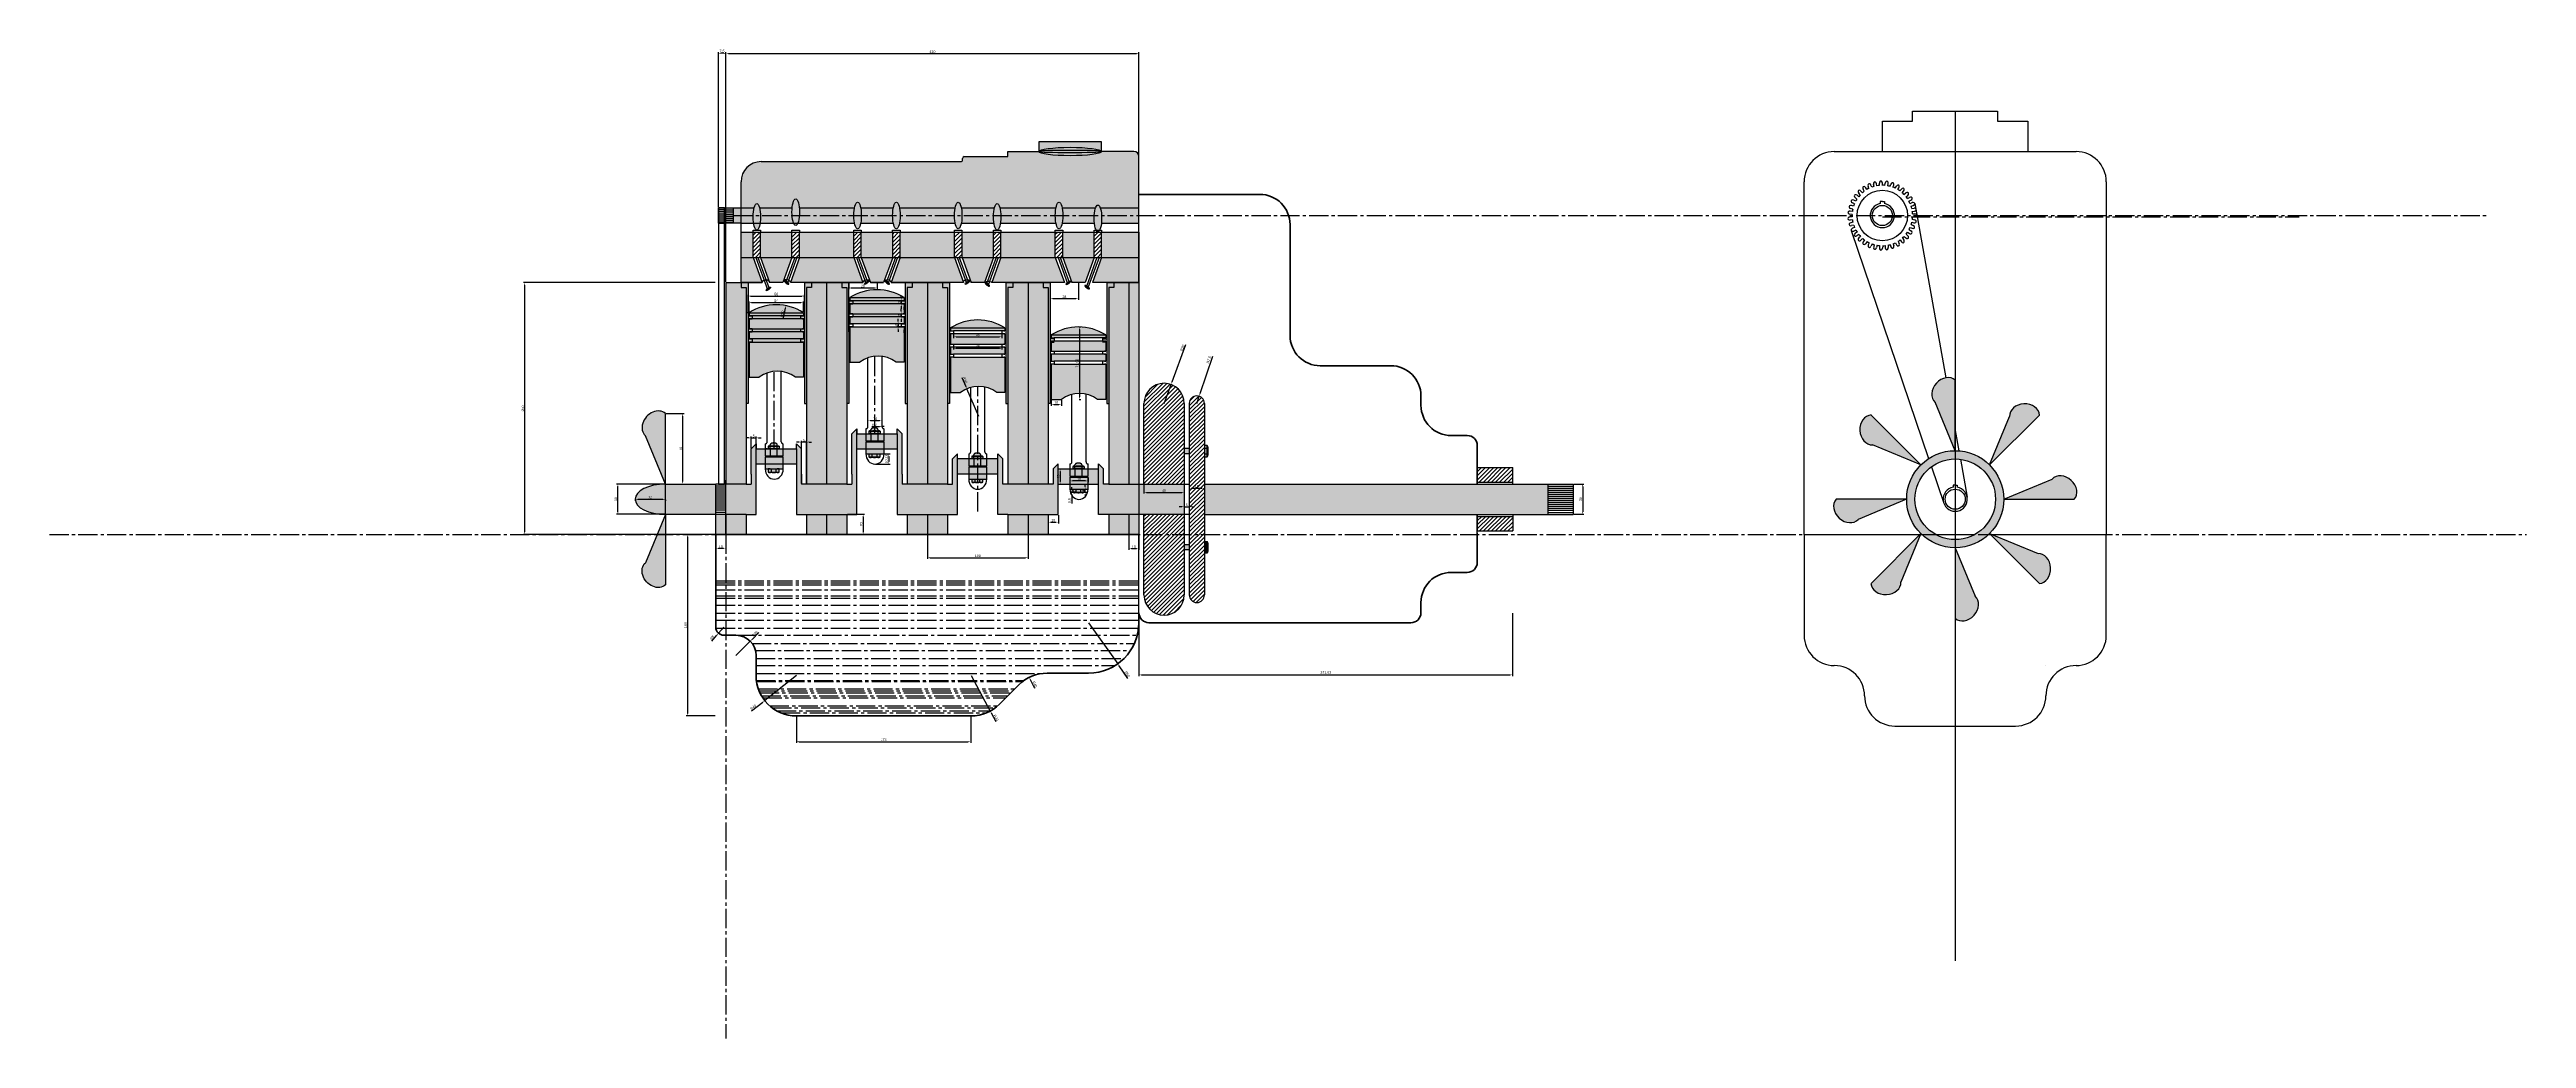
# Model space of a CAD drawing. Header units: millimetres. Extents: x 6030 to 8489, y 1264 to 2245.
import ezdxf

# ---------------------------------------------------------------- set-up
doc = ezdxf.new("R2010")
doc.units = ezdxf.units.MM
doc.linetypes.add('CENTER2', pattern=[28.575, 19.05, -3.175, 3.175, -3.175])
doc.layers.add('Layer1', color=173, linetype='Continuous')
doc.styles.get("Standard").update_dxf_attribs({"font": 'arial.ttf'})
doc.dimstyles.new('ISO-25', dxfattribs={"dimtxt": 2.5, "dimasz": 2.5, "dimexe": 1.25, "dimexo": 0.625, "dimtad": 1, "dimtxsty": 'Standard', "dimcen": 2.5, "dimadec": 0, "dimazin": 0, "dimtfac": 1, "dimtmove": 0, "dimatfit": 3, "dimfxl": 1, "dimarcsym": 0})

# ---------------------------------------------------------------- blocks, each defined once
blk = doc.blocks.new('*D1')
at = {"color": 0, "lineweight": -2, "transparency": 16777216}
for p, q in [((6823.1, 2013), (6823.1, 2007)), ((6825.6, 2008.3), (6848.6, 2008.3)), ((6851.1, 2013), (6851.1, 2007))]:
    blk.add_line(p, q, dxfattribs=at)
at = {"color": 0, "transparency": 16777216}
for points in [[(6825.6, 2008.7), (6825.6, 2007.8), (6823.1, 2008.3)], [(6848.6, 2008.7), (6848.6, 2007.8), (6851.1, 2008.3)]]:
    blk.add_solid(points, dxfattribs=at)
at = {"layer": 'Defpoints', "color": 0, "transparency": 16777216}
for p in [(6823.1, 2013.7), (6851.1, 2013.7), (6851.1, 2008.3)]:
    blk.add_point(p, dxfattribs=at)
at = {"color": 0, "transparency": 16777216, "insert": (6837.1, 2010.2), "char_height": 2.5, "attachment_point": 5}
blk.add_mtext('28', dxfattribs=at)
blk = doc.blocks.new('*D2')
at = {"color": 0, "lineweight": -2, "transparency": 16777216}
for p, q in [((7023.1, 2013), (7023.1, 1996.5)), ((7025.6, 1997.7), (7048.6, 1997.7)), ((7051.1, 2013), (7051.1, 1996.5))]:
    blk.add_line(p, q, dxfattribs=at)
at = {"color": 0, "transparency": 16777216}
for points in [[(7025.6, 1998.1), (7025.6, 1997.3), (7023.1, 1997.7)], [(7048.6, 1998.1), (7048.6, 1997.3), (7051.1, 1997.7)]]:
    blk.add_solid(points, dxfattribs=at)
at = {"layer": 'Defpoints', "color": 0, "transparency": 16777216}
for p in [(7023.1, 2013.7), (7051.1, 2013.7), (7051.1, 1997.7)]:
    blk.add_point(p, dxfattribs=at)
at = {"color": 0, "transparency": 16777216, "insert": (7037.1, 1999.6), "char_height": 2.5, "attachment_point": 5}
blk.add_mtext('28', dxfattribs=at)
blk = doc.blocks.new('*U3')
at = {"layer": 'Layer1', "color": 42, "true_color": 0xbd8d0a}
for q in [(11.6, 33.7), (-8.3, 11.8)]:
    blk.add_line((11.6, -36.3), q, dxfattribs=at)
blk.add_ellipse((1.7, 22.7), major_axis=(-10, -11), ratio=0.799064, start_param=3.141593, end_param=6.283185, dxfattribs=at)
blk = doc.blocks.new('*U4')
at = {"layer": 'Layer1', "color": 0, "linetype": 'ByBlock', "lineweight": -2, "transparency": 16777216}
blk.add_blockref('*U3', (8511.9, 1883.1), dxfattribs=at)
for p, rotation in [((8575, 1866.6), 315), ((8455.6, 1850.2), 45), ((8608, 1810.3), 270), ((8439, 1787), 90), ((8591.5, 1747.2), 225), ((8472, 1730.7), 135), ((8535.1, 1714.2), 180)]:
    blk.add_blockref('*U3', p, dxfattribs=dict(at, rotation=rotation))
blk = doc.blocks.new('*U5')
at = {"layer": 'Layer1', "color": 30, "true_color": 0xf8991e}
for p, q in [((-1.5, -2.2), (-1.5, 0.1)), ((1.5, -2.1), (1.5, 0.1))]:
    blk.add_line(p, q, dxfattribs=at)
blk.add_ellipse((0, 0.1), major_axis=(0, -2.07), ratio=0.723991, start_param=1.570796, end_param=4.712389, dxfattribs=at)
blk = doc.blocks.new('*U6')
at = {"layer": 'Layer1', "color": 0, "linetype": 'ByBlock', "lineweight": -2, "transparency": 16777216}
for p, rotation in [((8420.2, 2088.6), 72.00000000000003), ((8422.2, 2094), 61.71428571428574), ((8425.2, 2099), 51.42857142857144), ((8428.9, 2103.3), 41.14285714285717), ((8433.4, 2106.9), 30.85714285714287), ((8438.5, 2109.6), 20.57142857142855), ((8444, 2111.4), 10.28571428571428), ((8455.4, 2112), 349.7142857142858), ((8461, 2110.7), 339.4285714285715), ((8466.3, 2108.4), 329.1428571428572), ((8471.1, 2105.3), 318.8571428571429), ((8475.3, 2101.3), 308.5714285714287), ((8478.7, 2096.7), 298.2857142857144), ((8481.2, 2091.5), 288.0000000000001), ((8419.2, 2083), 82.2857142857143), ((8419.2, 2077.2), 92.5714285714286), ((8420.2, 2071.6), 102.8571428571429), ((8422.3, 2066.2), 113.1428571428572), ((8478.7, 2063.8), 236.5714285714286), ((8481.2, 2068.9), 246.8571428571429), ((8482.7, 2086), 277.7142857142858), ((8482.7, 2074.5), 257.1428571428572), ((8483.2, 2080.2), 267.4285714285715), ((8425.2, 2061.3), 123.4285714285714), ((8429, 2056.9), 133.7142857142858), ((8433.5, 2053.4), 144.0000000000001), ((8438.6, 2050.6), 154.2857142857143), ((8444.1, 2048.9), 164.5714285714286), ((8449.8, 2048.1), 174.8571428571429), ((8455.5, 2048.4), 185.1428571428572), ((8461.1, 2049.7), 195.4285714285714), ((8466.4, 2051.9), 205.7142857142858), ((8471.2, 2055.1), 216), ((8475.4, 2059.1), 226.2857142857143)]:
    blk.add_blockref('*U5', p, dxfattribs=dict(at, rotation=rotation))
blk.add_blockref('*U5', (8449.7, 2112.2), dxfattribs=at)
blk = doc.blocks.new('*D7')
at = {"layer": 'Defpoints', "color": 0, "transparency": 16777216}
for p in [(6501.4, 2013.7), (6691.1, 2013.7), (6691.1, 1763.7)]:
    blk.add_point(p, dxfattribs=at)
at = {"layer": 'Layer1', "color": 0, "lineweight": -2, "transparency": 16777216}
for p, q in [((6690.5, 2013.7), (6500.1, 2013.7)), ((6501.4, 1766.2), (6501.4, 2011.2)), ((6690.5, 1763.7), (6500.1, 1763.7))]:
    blk.add_line(p, q, dxfattribs=at)
at = {"layer": 'Layer1', "color": 0, "transparency": 16777216}
for points in [[(6501, 2011.2), (6501.8, 2011.2), (6501.4, 2013.7)], [(6501, 1766.2), (6501.8, 1766.2), (6501.4, 1763.7)]]:
    blk.add_solid(points, dxfattribs=at)
at = {"layer": 'Layer1', "color": 0, "transparency": 16777216, "insert": (6499.5, 1888.7), "char_height": 2.5, "attachment_point": 5, "rotation": 90}
blk.add_mtext('250', dxfattribs=at)
blk = doc.blocks.new('*D8')
at = {"layer": 'Defpoints', "color": 0, "transparency": 16777216}
for p in [(7111.1, 2240.8), (6701.1, 2013.7), (7111.1, 2013.7)]:
    blk.add_point(p, dxfattribs=at)
at = {"layer": 'Layer1', "color": 0, "lineweight": -2, "transparency": 16777216}
for p, q in [((6701.1, 2014.3), (6701.1, 2242.1)), ((6703.6, 2240.8), (7108.6, 2240.8)), ((7111.1, 2014.3), (7111.1, 2242.1))]:
    blk.add_line(p, q, dxfattribs=at)
at = {"layer": 'Layer1', "color": 0, "transparency": 16777216}
for points in [[(6703.6, 2241.2), (6703.6, 2240.4), (6701.1, 2240.8)], [(7108.6, 2241.2), (7108.6, 2240.4), (7111.1, 2240.8)]]:
    blk.add_solid(points, dxfattribs=at)
at = {"layer": 'Layer1', "color": 0, "transparency": 16777216, "insert": (6906.1, 2242.7), "char_height": 2.5, "attachment_point": 5}
blk.add_mtext('410', dxfattribs=at)
blk = doc.blocks.new('*D9')
at = {"layer": 'Defpoints', "color": 0, "transparency": 16777216}
for p in [(6693.6, 2241.1), (6693.6, 2087.7), (6701.1, 2087.7)]:
    blk.add_point(p, dxfattribs=at)
at = {"layer": 'Layer1', "color": 0, "lineweight": -2, "transparency": 16777216}
for p, q in [((6693.6, 2088.3), (6693.6, 2242.3)), ((6698.6, 2241.1), (6696.1, 2241.1)), ((6701.1, 2088.3), (6701.1, 2242.3))]:
    blk.add_line(p, q, dxfattribs=at)
at = {"layer": 'Layer1', "color": 0, "transparency": 16777216}
for points in [[(6696.1, 2241.5), (6696.1, 2240.6), (6693.6, 2241.1)], [(6698.6, 2241.5), (6698.6, 2240.6), (6701.1, 2241.1)]]:
    blk.add_solid(points, dxfattribs=at)
at = {"layer": 'Layer1', "color": 0, "transparency": 16777216, "insert": (6697.3, 2243.2), "char_height": 2.5, "attachment_point": 5}
blk.add_mtext('7,5', dxfattribs=at)
blk = doc.blocks.new('*D10')
at = {"layer": 'Defpoints', "color": 0, "transparency": 16777216}
for p in [(6641.1, 1883.7), (6658.2, 1883.7), (6641.1, 1813.7)]:
    blk.add_point(p, dxfattribs=at)
at = {"layer": 'Layer1', "color": 0, "lineweight": -2, "transparency": 16777216}
for p, q in [((6641.7, 1883.7), (6659.5, 1883.7)), ((6658.2, 1816.2), (6658.2, 1881.2)), ((6641.7, 1813.7), (6659.5, 1813.7))]:
    blk.add_line(p, q, dxfattribs=at)
at = {"layer": 'Layer1', "color": 0, "transparency": 16777216}
for points in [[(6657.8, 1881.2), (6658.6, 1881.2), (6658.2, 1883.7)], [(6657.8, 1816.2), (6658.6, 1816.2), (6658.2, 1813.7)]]:
    blk.add_solid(points, dxfattribs=at)
at = {"layer": 'Layer1', "color": 0, "transparency": 16777216, "insert": (6656.3, 1848.7), "char_height": 2.5, "attachment_point": 5, "rotation": 90}
blk.add_mtext('70', dxfattribs=at)
blk = doc.blocks.new('*D11')
at = {"layer": 'Defpoints', "color": 0, "transparency": 16777216}
for p in [(6593.8, 1813.7), (6641.1, 1813.7), (6641.1, 1783.7)]:
    blk.add_point(p, dxfattribs=at)
at = {"layer": 'Layer1', "color": 0, "lineweight": -2, "transparency": 16777216}
for p, q in [((6640.5, 1813.7), (6592.6, 1813.7)), ((6593.8, 1786.2), (6593.8, 1811.2)), ((6640.5, 1783.7), (6592.6, 1783.7))]:
    blk.add_line(p, q, dxfattribs=at)
at = {"layer": 'Layer1', "color": 0, "transparency": 16777216}
for points in [[(6593.4, 1811.2), (6594.3, 1811.2), (6593.8, 1813.7)], [(6593.4, 1786.2), (6594.3, 1786.2), (6593.8, 1783.7)]]:
    blk.add_solid(points, dxfattribs=at)
at = {"layer": 'Layer1', "color": 0, "transparency": 16777216, "insert": (6591.9, 1798.7), "char_height": 2.5, "attachment_point": 5, "rotation": 90}
blk.add_mtext('30', dxfattribs=at)
blk = doc.blocks.new('*D12')
at = {"layer": 'Defpoints', "color": 0, "transparency": 16777216}
for p in [(6611.1, 1798.7), (6611.1, 1798.3), (6641.1, 1798.7)]:
    blk.add_point(p, dxfattribs=at)
at = {"layer": 'Layer1', "color": 0, "lineweight": -2, "transparency": 16777216}
for p, q in [((6611.1, 1798), (6611.1, 1797)), ((6638.6, 1798.3), (6613.6, 1798.3)), ((6641.1, 1798), (6641.1, 1797))]:
    blk.add_line(p, q, dxfattribs=at)
at = {"layer": 'Layer1', "color": 0, "transparency": 16777216}
for points in [[(6613.6, 1798.7), (6613.6, 1797.8), (6611.1, 1798.3)], [(6638.6, 1798.7), (6638.6, 1797.8), (6641.1, 1798.3)]]:
    blk.add_solid(points, dxfattribs=at)
at = {"layer": 'Layer1', "color": 0, "transparency": 16777216, "insert": (6626.1, 1800.2), "char_height": 2.5, "attachment_point": 5}
blk.add_mtext('30', dxfattribs=at)
blk = doc.blocks.new('*D13')
at = {"layer": 'Defpoints', "color": 0, "transparency": 16777216}
for p in [(7111.1, 1686.1), (7482.1, 1686.1), (7482.1, 1624.4)]:
    blk.add_point(p, dxfattribs=at)
at = {"layer": 'Layer1', "color": 0, "lineweight": -2, "transparency": 16777216}
for p, q in [((7111.1, 1685.5), (7111.1, 1623.2)), ((7482.1, 1685.5), (7482.1, 1623.2)), ((7113.6, 1624.4), (7479.6, 1624.4))]:
    blk.add_line(p, q, dxfattribs=at)
at = {"layer": 'Layer1', "color": 0, "transparency": 16777216}
for points in [[(7113.6, 1624.8), (7113.6, 1624), (7111.1, 1624.4)], [(7479.6, 1624.8), (7479.6, 1624), (7482.1, 1624.4)]]:
    blk.add_solid(points, dxfattribs=at)
at = {"layer": 'Layer1', "color": 0, "transparency": 16777216, "insert": (7296.6, 1626.6), "char_height": 2.5, "attachment_point": 5}
blk.add_mtext('371,03', dxfattribs=at)
blk = doc.blocks.new('*D14')
at = {"layer": 'Defpoints', "color": 0, "transparency": 16777216}
for p in [(7542.1, 1813.7), (7542.1, 1783.7), (7551.6, 1783.7)]:
    blk.add_point(p, dxfattribs=at)
at = {"layer": 'Layer1', "color": 0, "lineweight": -2, "transparency": 16777216}
for p, q in [((7542.8, 1813.7), (7552.8, 1813.7)), ((7551.6, 1811.2), (7551.6, 1786.2)), ((7542.8, 1783.7), (7552.8, 1783.7))]:
    blk.add_line(p, q, dxfattribs=at)
at = {"layer": 'Layer1', "color": 0, "transparency": 16777216}
for points in [[(7551.1, 1811.2), (7552, 1811.2), (7551.6, 1813.7)], [(7551.1, 1786.2), (7552, 1786.2), (7551.6, 1783.7)]]:
    blk.add_solid(points, dxfattribs=at)
at = {"layer": 'Layer1', "color": 0, "transparency": 16777216, "insert": (7549.7, 1798.7), "char_height": 2.5, "attachment_point": 5, "rotation": 90}
blk.add_mtext('30', dxfattribs=at)
blk = doc.blocks.new('*D17')
at = {"layer": 'Defpoints', "color": 0, "transparency": 16777216}
for p in [(6779.1, 2000.3), (6723.1, 1983.7), (6779.1, 1983.7)]:
    blk.add_point(p, dxfattribs=at)
at = {"layer": 'Layer1', "color": 0, "lineweight": -2, "transparency": 16777216}
for p, q in [((6723.1, 1984.3), (6723.1, 2001.5)), ((6725.6, 2000.3), (6776.6, 2000.3)), ((6779.1, 1984.3), (6779.1, 2001.5))]:
    blk.add_line(p, q, dxfattribs=at)
at = {"layer": 'Layer1', "color": 0, "transparency": 16777216}
for points in [[(6725.6, 2000.7), (6725.6, 1999.8), (6723.1, 2000.3)], [(6776.6, 2000.7), (6776.6, 1999.8), (6779.1, 2000.3)]]:
    blk.add_solid(points, dxfattribs=at)
at = {"layer": 'Layer1', "color": 0, "transparency": 16777216, "insert": (6751.1, 2002.2), "char_height": 2.5, "attachment_point": 5}
blk.add_mtext('56', dxfattribs=at)
blk = doc.blocks.new('*D18')
at = {"layer": 'Defpoints', "color": 0, "transparency": 16777216}
for p in [(6778.1, 1993.7), (6724.1, 1983.7), (6778.1, 1983.7)]:
    blk.add_point(p, dxfattribs=at)
at = {"layer": 'Layer1', "color": 0, "lineweight": -2, "transparency": 16777216}
for p, q in [((6724.1, 1984.3), (6724.1, 1994.9)), ((6726.6, 1993.7), (6775.6, 1993.7)), ((6778.1, 1984.3), (6778.1, 1994.9))]:
    blk.add_line(p, q, dxfattribs=at)
at = {"layer": 'Layer1', "color": 0, "transparency": 16777216}
for points in [[(6726.6, 1994.1), (6726.6, 1993.3), (6724.1, 1993.7)], [(6775.6, 1994.1), (6775.6, 1993.3), (6778.1, 1993.7)]]:
    blk.add_solid(points, dxfattribs=at)
at = {"layer": 'Layer1', "color": 0, "transparency": 16777216, "insert": (6751.1, 1995.6), "char_height": 2.5, "attachment_point": 5}
blk.add_mtext('54', dxfattribs=at)
blk = doc.blocks.new('*D19')
at = {"layer": 'Defpoints', "color": 0, "transparency": 16777216}
for p in [(6760.7, 1990.7), (6751.1, 1941.6)]:
    blk.add_point(p, dxfattribs=at)
at = {"layer": 'Layer1', "color": 0, "lineweight": -2, "transparency": 16777216}
blk.add_line((6758.3, 1978.7), (6760.2, 1988.2), dxfattribs=at)
at = {"layer": 'Layer1', "color": 0, "transparency": 16777216}
blk.add_solid([(6759.8, 1988.3), (6760.6, 1988.1), (6760.7, 1990.7)], dxfattribs=at)
at = {"layer": 'Layer1', "color": 0, "transparency": 16777216, "insert": (6757.1, 1982.6), "char_height": 2.5, "attachment_point": 5, "rotation": 78.9622}
blk.add_mtext('R50', dxfattribs=at)
blk = doc.blocks.new('*D20')
at = {"layer": 'Defpoints', "color": 0, "transparency": 16777216}
for p in [(6875.1, 1995.7), (6875.1, 1992.7), (6875.1, 1992.7)]:
    blk.add_point(p, dxfattribs=at)
at = {"layer": 'Layer1', "color": 0, "lineweight": -2, "transparency": 16777216}
for p, q in [((6875.1, 1998.2), (6875.1, 2000.7)), ((6875.1, 1995.7), (6875.1, 1992.7)), ((6875.7, 1995.7), (6876.3, 1995.7)), ((6875.7, 1992.7), (6876.3, 1992.7)), ((6875.1, 1990.2), (6875.1, 1987.7))]:
    blk.add_line(p, q, dxfattribs=at)
at = {"layer": 'Layer1', "color": 0, "transparency": 16777216}
for points in [[(6874.7, 1998.2), (6875.5, 1998.2), (6875.1, 1995.7)], [(6874.7, 1990.2), (6875.5, 1990.2), (6875.1, 1992.7)]]:
    blk.add_solid(points, dxfattribs=at)
at = {"layer": 'Layer1', "color": 0, "transparency": 16777216, "insert": (6873.2, 1994.2), "char_height": 2.5, "attachment_point": 5, "rotation": 90}
blk.add_mtext('3', dxfattribs=at)
blk = doc.blocks.new('*D21')
at = {"layer": 'Defpoints', "color": 0, "transparency": 16777216}
for p in [(6872, 1969.7), (6875.1, 1972.7), (6875.1, 1969.7)]:
    blk.add_point(p, dxfattribs=at)
at = {"layer": 'Layer1', "color": 0, "lineweight": -2, "transparency": 16777216}
for p, q in [((6874.5, 1972.7), (6870.8, 1972.7)), ((6874.5, 1969.7), (6870.8, 1969.7)), ((6872, 1975.2), (6872, 1977.7)), ((6872, 1972.7), (6872, 1969.7)), ((6872, 1967.2), (6872, 1964.7))]:
    blk.add_line(p, q, dxfattribs=at)
at = {"layer": 'Layer1', "color": 0, "transparency": 16777216}
for points in [[(6871.6, 1975.2), (6872.4, 1975.2), (6872, 1972.7)], [(6871.6, 1967.2), (6872.4, 1967.2), (6872, 1969.7)]]:
    blk.add_solid(points, dxfattribs=at)
at = {"layer": 'Layer1', "color": 0, "transparency": 16777216, "insert": (6870.1, 1971.2), "char_height": 2.5, "attachment_point": 5, "rotation": 90}
blk.add_mtext('3', dxfattribs=at)
blk = doc.blocks.new('*D22')
at = {"layer": 'Defpoints', "color": 0, "transparency": 16777216}
for p in [(6875.1, 1982.7), (6875.1, 1979.7), (6875.1, 1979.7)]:
    blk.add_point(p, dxfattribs=at)
at = {"layer": 'Layer1', "color": 0, "lineweight": -2, "transparency": 16777216}
for p, q in [((6875.1, 1985.2), (6875.1, 1987.7)), ((6875.1, 1982.7), (6875.1, 1979.7)), ((6875.1, 1977.2), (6875.1, 1974.7)), ((6875.7, 1982.7), (6876.3, 1982.7)), ((6875.7, 1979.7), (6876.3, 1979.7))]:
    blk.add_line(p, q, dxfattribs=at)
at = {"layer": 'Layer1', "color": 0, "transparency": 16777216}
for points in [[(6874.7, 1985.2), (6875.5, 1985.2), (6875.1, 1982.7)], [(6874.7, 1977.2), (6875.5, 1977.2), (6875.1, 1979.7)]]:
    blk.add_solid(points, dxfattribs=at)
at = {"layer": 'Layer1', "color": 0, "transparency": 16777216, "insert": (6873.2, 1981.2), "char_height": 2.5, "attachment_point": 5, "rotation": 90}
blk.add_mtext('3', dxfattribs=at)
blk = doc.blocks.new('*D23')
at = {"layer": 'Defpoints', "color": 0, "transparency": 16777216}
for p in [(6927.1, 1962.7), (6975.1, 1962.7), (6975.1, 1959.8)]:
    blk.add_point(p, dxfattribs=at)
at = {"layer": 'Layer1', "color": 0, "lineweight": -2, "transparency": 16777216}
for p, q in [((6927.1, 1962), (6927.1, 1958.6)), ((6929.6, 1959.8), (6972.6, 1959.8)), ((6975.1, 1962), (6975.1, 1958.6))]:
    blk.add_line(p, q, dxfattribs=at)
at = {"layer": 'Layer1', "color": 0, "transparency": 16777216}
for points in [[(6929.6, 1960.3), (6929.6, 1959.4), (6927.1, 1959.8)], [(6972.6, 1960.3), (6972.6, 1959.4), (6975.1, 1959.8)]]:
    blk.add_solid(points, dxfattribs=at)
at = {"layer": 'Layer1', "color": 0, "transparency": 16777216, "insert": (6951.1, 1961.7), "char_height": 2.5, "attachment_point": 5}
blk.add_mtext('48', dxfattribs=at)
blk = doc.blocks.new('*D24')
at = {"layer": 'Defpoints', "color": 0, "transparency": 16777216}
for p in [(6927.1, 1949.7), (6975.1, 1949.7), (6975.1, 1948.4)]:
    blk.add_point(p, dxfattribs=at)
at = {"layer": 'Layer1', "color": 0, "lineweight": -2, "transparency": 16777216}
for p, q in [((6927.1, 1949), (6927.1, 1947.1)), ((6929.6, 1948.4), (6972.6, 1948.4)), ((6975.1, 1949), (6975.1, 1947.1))]:
    blk.add_line(p, q, dxfattribs=at)
at = {"layer": 'Layer1', "color": 0, "transparency": 16777216}
for points in [[(6929.6, 1948.8), (6929.6, 1947.9), (6927.1, 1948.4)], [(6972.6, 1948.8), (6972.6, 1947.9), (6975.1, 1948.4)]]:
    blk.add_solid(points, dxfattribs=at)
at = {"layer": 'Layer1', "color": 0, "transparency": 16777216, "insert": (6951.1, 1950.3), "char_height": 2.5, "attachment_point": 5}
blk.add_mtext('48', dxfattribs=at)
blk = doc.blocks.new('*D25')
at = {"layer": 'Defpoints', "color": 0, "transparency": 16777216}
for p in [(6940.2, 1908.2), (6952.1, 1880.7)]:
    blk.add_point(p, dxfattribs=at)
at = {"layer": 'Layer1', "color": 0, "lineweight": -2, "transparency": 16777216}
for p, q in [((6935.3, 1919.4), (6939.2, 1910.5)), ((6952.1, 1880.7), (6940.2, 1908.2))]:
    blk.add_line(p, q, dxfattribs=at)
at = {"layer": 'Layer1', "color": 0, "transparency": 16777216}
blk.add_solid([(6939.6, 1910.7), (6938.8, 1910.3), (6940.2, 1908.2)], dxfattribs=at)
at = {"layer": 'Layer1', "color": 0, "transparency": 16777216, "insert": (6938.5, 1916.8), "char_height": 2.5, "attachment_point": 5, "rotation": 293.4231}
blk.add_mtext('R30', dxfattribs=at)
blk = doc.blocks.new('*D26')
at = {"layer": 'Defpoints', "color": 0, "transparency": 16777216}
for p in [(7024.1, 1897.7), (7034.1, 1897.7), (7034.1, 1892.7)]:
    blk.add_point(p, dxfattribs=at)
at = {"layer": 'Layer1', "color": 0, "lineweight": -2, "transparency": 16777216}
for p, q in [((7024.1, 1897), (7024.1, 1891.5)), ((7034.1, 1897), (7034.1, 1891.5)), ((7026.6, 1892.7), (7031.6, 1892.7))]:
    blk.add_line(p, q, dxfattribs=at)
at = {"layer": 'Layer1', "color": 0, "transparency": 16777216}
for points in [[(7026.6, 1893.2), (7026.6, 1892.3), (7024.1, 1892.7)], [(7031.6, 1893.2), (7031.6, 1892.3), (7034.1, 1892.7)]]:
    blk.add_solid(points, dxfattribs=at)
at = {"layer": 'Layer1', "color": 0, "transparency": 16777216, "insert": (7029.1, 1894.6), "char_height": 2.5, "attachment_point": 5}
blk.add_mtext('10', dxfattribs=at)
blk = doc.blocks.new('*D27')
at = {"layer": 'Defpoints', "color": 0, "transparency": 16777216}
for p in [(7051.1, 1969.6), (7051.1, 1897.7), (7052, 1897.7)]:
    blk.add_point(p, dxfattribs=at)
at = {"layer": 'Layer1', "color": 0, "lineweight": -2, "transparency": 16777216}
for p, q in [((7051.7, 1969.6), (7053.3, 1969.6)), ((7052, 1967.1), (7052, 1900.2)), ((7051.7, 1897.7), (7053.3, 1897.7))]:
    blk.add_line(p, q, dxfattribs=at)
at = {"layer": 'Layer1', "color": 0, "transparency": 16777216}
for points in [[(7051.6, 1967.1), (7052.5, 1967.1), (7052, 1969.6)], [(7051.6, 1900.2), (7052.5, 1900.2), (7052, 1897.7)]]:
    blk.add_solid(points, dxfattribs=at)
at = {"layer": 'Layer1', "color": 0, "transparency": 16777216, "insert": (7049.9, 1933.6), "char_height": 2.5, "attachment_point": 5, "rotation": 90}
blk.add_mtext('71,92', dxfattribs=at)
blk = doc.blocks.new('*D28')
at = {"layer": 'Defpoints', "color": 0, "transparency": 16777216}
for p in [(7021.1, 1783.7), (7031.1, 1783.7), (7031.1, 1775.9)]:
    blk.add_point(p, dxfattribs=at)
at = {"layer": 'Layer1', "color": 0, "lineweight": -2, "transparency": 16777216}
for p, q in [((7021.1, 1783), (7021.1, 1774.7)), ((7023.6, 1775.9), (7028.6, 1775.9)), ((7031.1, 1783), (7031.1, 1774.7))]:
    blk.add_line(p, q, dxfattribs=at)
at = {"layer": 'Layer1', "color": 0, "transparency": 16777216}
for points in [[(7023.6, 1776.3), (7023.6, 1775.5), (7021.1, 1775.9)], [(7028.6, 1776.3), (7028.6, 1775.5), (7031.1, 1775.9)]]:
    blk.add_solid(points, dxfattribs=at)
at = {"layer": 'Layer1', "color": 0, "transparency": 16777216, "insert": (7026.1, 1777.8), "char_height": 2.5, "attachment_point": 5}
blk.add_mtext('10', dxfattribs=at)
blk = doc.blocks.new('*D29')
at = {"layer": 'Defpoints', "color": 0, "transparency": 16777216}
for p in [(7031.1, 1828.7), (7031.1, 1813.7), (7032.9, 1813.7)]:
    blk.add_point(p, dxfattribs=at)
at = {"layer": 'Layer1', "color": 0, "lineweight": -2, "transparency": 16777216}
for p, q in [((7031.7, 1828.7), (7034.1, 1828.7)), ((7032.9, 1826.2), (7032.9, 1816.2)), ((7031.7, 1813.7), (7034.1, 1813.7))]:
    blk.add_line(p, q, dxfattribs=at)
at = {"layer": 'Layer1', "color": 0, "transparency": 16777216}
for points in [[(7032.4, 1826.2), (7033.3, 1826.2), (7032.9, 1828.7)], [(7032.4, 1816.2), (7033.3, 1816.2), (7032.9, 1813.7)]]:
    blk.add_solid(points, dxfattribs=at)
at = {"layer": 'Layer1', "color": 0, "transparency": 16777216, "insert": (7031, 1821.2), "char_height": 2.5, "attachment_point": 5, "rotation": 90}
blk.add_mtext('15', dxfattribs=at)
blk = doc.blocks.new('*D30')
at = {"layer": 'Defpoints', "color": 0, "transparency": 16777216}
for p in [(7056.6, 1808.7), (7056.6, 1805.7), (7057.7, 1808.7)]:
    blk.add_point(p, dxfattribs=at)
at = {"layer": 'Layer1', "color": 0, "lineweight": -2, "transparency": 16777216}
for p, q in [((7057.2, 1808.7), (7059, 1808.7)), ((7057.2, 1805.7), (7059, 1805.7)), ((7057.7, 1811.2), (7057.7, 1813.7)), ((7057.7, 1805.7), (7057.7, 1808.7)), ((7057.7, 1803.2), (7057.7, 1800.7))]:
    blk.add_line(p, q, dxfattribs=at)
at = {"layer": 'Layer1', "color": 0, "transparency": 16777216}
for points in [[(7057.3, 1811.2), (7058.1, 1811.2), (7057.7, 1808.7)], [(7057.3, 1803.2), (7058.1, 1803.2), (7057.7, 1805.7)]]:
    blk.add_solid(points, dxfattribs=at)
at = {"layer": 'Layer1', "color": 0, "transparency": 16777216, "insert": (7055.8, 1807.2), "char_height": 2.5, "attachment_point": 5, "rotation": 90}
blk.add_mtext('3', dxfattribs=at)
blk = doc.blocks.new('*D31')
at = {"layer": 'Defpoints', "color": 0, "transparency": 16777216}
for p in [(7044.6, 1805.2), (7048.6, 1805.7), (7048.6, 1805.2)]:
    blk.add_point(p, dxfattribs=at)
at = {"layer": 'Layer1', "color": 0, "lineweight": -2, "transparency": 16777216}
for p, q in [((7048, 1805.7), (7043.3, 1805.7)), ((7048, 1805.2), (7043.3, 1805.2)), ((7044.6, 1808.2), (7044.6, 1810.7)), ((7044.6, 1805.7), (7044.6, 1805.2)), ((7044.6, 1802.7), (7044.6, 1794.3))]:
    blk.add_line(p, q, dxfattribs=at)
at = {"layer": 'Layer1', "color": 0, "transparency": 16777216}
for points in [[(7044.2, 1808.2), (7045, 1808.2), (7044.6, 1805.7)], [(7044.2, 1802.7), (7045, 1802.7), (7044.6, 1805.2)]]:
    blk.add_solid(points, dxfattribs=at)
at = {"layer": 'Layer1', "color": 0, "transparency": 16777216, "insert": (7042.5, 1797.3), "char_height": 2.5, "attachment_point": 5, "rotation": 90}
blk.add_mtext('0,5', dxfattribs=at)
blk = doc.blocks.new('*D32')
at = {"layer": 'Defpoints', "color": 0, "transparency": 16777216}
for p in [(7042.6, 1820.7), (7060.6, 1820.7), (7042.6, 1816.8)]:
    blk.add_point(p, dxfattribs=at)
at = {"layer": 'Layer1', "color": 0, "lineweight": -2, "transparency": 16777216}
for p, q in [((7042.6, 1820), (7042.6, 1815.6)), ((7060.6, 1820), (7060.6, 1815.6)), ((7058.1, 1816.8), (7045.1, 1816.8))]:
    blk.add_line(p, q, dxfattribs=at)
at = {"layer": 'Layer1', "color": 0, "transparency": 16777216}
for points in [[(7045.1, 1817.2), (7045.1, 1816.4), (7042.6, 1816.8)], [(7058.1, 1817.2), (7058.1, 1816.4), (7060.6, 1816.8)]]:
    blk.add_solid(points, dxfattribs=at)
at = {"layer": 'Layer1', "color": 0, "transparency": 16777216, "insert": (7051.6, 1818.7), "char_height": 2.5, "attachment_point": 5}
blk.add_mtext('18', dxfattribs=at)
blk = doc.blocks.new('*D33')
at = {"layer": 'Defpoints', "color": 0, "transparency": 16777216}
for p in [(6849.1, 1843.7), (6849.1, 1833.5), (6862.8, 1833.5)]:
    blk.add_point(p, dxfattribs=at)
at = {"layer": 'Layer1', "color": 0, "lineweight": -2, "transparency": 16777216}
for p, q in [((6849.7, 1843.7), (6864.1, 1843.7)), ((6849.7, 1833.5), (6864.1, 1833.5)), ((6862.8, 1841.2), (6862.8, 1836))]:
    blk.add_line(p, q, dxfattribs=at)
at = {"layer": 'Layer1', "color": 0, "transparency": 16777216}
for points in [[(6862.4, 1841.2), (6863.2, 1841.2), (6862.8, 1843.7)], [(6862.4, 1836), (6863.2, 1836), (6862.8, 1833.5)]]:
    blk.add_solid(points, dxfattribs=at)
at = {"layer": 'Layer1', "color": 0, "transparency": 16777216, "insert": (6860.7, 1838.6), "char_height": 2.5, "attachment_point": 5, "rotation": 90}
blk.add_mtext('10,12', dxfattribs=at)
blk = doc.blocks.new('*D34')
at = {"layer": 'Defpoints', "color": 0, "transparency": 16777216}
for p in [(6856.1, 1870.7), (6858.1, 1870.7)]:
    blk.add_point(p, dxfattribs=at)
at = {"layer": 'Layer1', "color": 0, "lineweight": -2, "transparency": 16777216}
for p, q in [((6845.8, 1870.7), (6853.6, 1870.7)), ((6858.1, 1870.7), (6856.1, 1870.7))]:
    blk.add_line(p, q, dxfattribs=at)
at = {"layer": 'Layer1', "color": 0, "transparency": 16777216}
blk.add_solid([(6853.6, 1871.1), (6853.6, 1870.2), (6856.1, 1870.7)], dxfattribs=at)
at = {"layer": 'Layer1', "color": 0, "transparency": 16777216, "insert": (6848.5, 1872.5), "char_height": 2.5, "attachment_point": 5}
blk.add_mtext('R2', dxfattribs=at)
blk = doc.blocks.new('*D35')
at = {"layer": 'Defpoints', "color": 0, "transparency": 16777216}
for p in [(6842.1, 1870.7), (6856.1, 1876.8), (6856.1, 1870.7)]:
    blk.add_point(p, dxfattribs=at)
at = {"layer": 'Layer1', "color": 0, "lineweight": -2, "transparency": 16777216}
for p, q in [((6842.1, 1871.3), (6842.1, 1878.1)), ((6844.6, 1876.8), (6853.6, 1876.8)), ((6856.1, 1871.3), (6856.1, 1878.1))]:
    blk.add_line(p, q, dxfattribs=at)
at = {"layer": 'Layer1', "color": 0, "transparency": 16777216}
for points in [[(6844.6, 1877.2), (6844.6, 1876.4), (6842.1, 1876.8)], [(6853.6, 1877.2), (6853.6, 1876.4), (6856.1, 1876.8)]]:
    blk.add_solid(points, dxfattribs=at)
at = {"layer": 'Layer1', "color": 0, "transparency": 16777216, "insert": (6849.1, 1878.7), "char_height": 2.5, "attachment_point": 5}
blk.add_mtext('14', dxfattribs=at)
blk = doc.blocks.new('*D36')
at = {"layer": 'Defpoints', "color": 0, "transparency": 16777216}
for p in [(6726.1, 1848.7), (6731.1, 1859.5), (6731.1, 1848.7)]:
    blk.add_point(p, dxfattribs=at)
at = {"layer": 'Layer1', "color": 0, "lineweight": -2, "transparency": 16777216}
for p, q in [((6723.6, 1859.5), (6721.1, 1859.5)), ((6726.1, 1849.3), (6726.1, 1860.8)), ((6726.1, 1859.5), (6731.1, 1859.5)), ((6731.1, 1849.3), (6731.1, 1860.8)), ((6733.6, 1859.5), (6736.1, 1859.5))]:
    blk.add_line(p, q, dxfattribs=at)
at = {"layer": 'Layer1', "color": 0, "transparency": 16777216}
for points in [[(6723.6, 1860), (6723.6, 1859.1), (6726.1, 1859.5)], [(6733.6, 1860), (6733.6, 1859.1), (6731.1, 1859.5)]]:
    blk.add_solid(points, dxfattribs=at)
at = {"layer": 'Layer1', "color": 0, "transparency": 16777216, "insert": (6728.6, 1861.4), "char_height": 2.5, "attachment_point": 5}
blk.add_mtext('5', dxfattribs=at)
blk = doc.blocks.new('*D37')
at = {"layer": 'Defpoints', "color": 0, "transparency": 16777216}
for p in [(6776.1, 1855.4), (6776.1, 1813.7), (6781.1, 1813.7)]:
    blk.add_point(p, dxfattribs=at)
at = {"layer": 'Layer1', "color": 0, "lineweight": -2, "transparency": 16777216}
for p, q in [((6773.6, 1855.4), (6771.1, 1855.4)), ((6776.1, 1814.3), (6776.1, 1856.6)), ((6781.1, 1855.4), (6776.1, 1855.4)), ((6781.1, 1814.3), (6781.1, 1856.6)), ((6783.6, 1855.4), (6786.1, 1855.4))]:
    blk.add_line(p, q, dxfattribs=at)
at = {"layer": 'Layer1', "color": 0, "transparency": 16777216}
for points in [[(6773.6, 1855.8), (6773.6, 1855), (6776.1, 1855.4)], [(6783.6, 1855.8), (6783.6, 1855), (6781.1, 1855.4)]]:
    blk.add_solid(points, dxfattribs=at)
at = {"layer": 'Layer1', "color": 0, "transparency": 16777216, "insert": (6778.6, 1857.3), "char_height": 2.5, "attachment_point": 5}
blk.add_mtext('5', dxfattribs=at)
blk = doc.blocks.new('*D38')
at = {"layer": 'Defpoints', "color": 0, "transparency": 16777216}
for p in [(6821.1, 1783.7), (6821.1, 1763.7), (6837.3, 1763.7)]:
    blk.add_point(p, dxfattribs=at)
at = {"layer": 'Layer1', "color": 0, "lineweight": -2, "transparency": 16777216}
for p, q in [((6821.7, 1783.7), (6838.6, 1783.7)), ((6837.3, 1781.2), (6837.3, 1766.2)), ((6821.7, 1763.7), (6838.6, 1763.7))]:
    blk.add_line(p, q, dxfattribs=at)
at = {"layer": 'Layer1', "color": 0, "transparency": 16777216}
for points in [[(6836.9, 1781.2), (6837.8, 1781.2), (6837.3, 1783.7)], [(6836.9, 1766.2), (6837.8, 1766.2), (6837.3, 1763.7)]]:
    blk.add_solid(points, dxfattribs=at)
at = {"layer": 'Layer1', "color": 0, "transparency": 16777216, "insert": (6835.4, 1773.7), "char_height": 2.5, "attachment_point": 5, "rotation": 90}
blk.add_mtext('20', dxfattribs=at)
blk = doc.blocks.new('*D39')
at = {"layer": 'Defpoints', "color": 0, "transparency": 16777216}
for p in [(6691.1, 1763.7), (6662.9, 1583.7), (6691.1, 1583.7)]:
    blk.add_point(p, dxfattribs=at)
at = {"layer": 'Layer1', "color": 0, "lineweight": -2, "transparency": 16777216}
for p, q in [((6690.5, 1763.7), (6661.7, 1763.7)), ((6662.9, 1761.2), (6662.9, 1586.2)), ((6690.5, 1583.7), (6661.7, 1583.7))]:
    blk.add_line(p, q, dxfattribs=at)
at = {"layer": 'Layer1', "color": 0, "transparency": 16777216}
for points in [[(6662.5, 1761.2), (6663.3, 1761.2), (6662.9, 1763.7)], [(6662.5, 1586.2), (6663.3, 1586.2), (6662.9, 1583.7)]]:
    blk.add_solid(points, dxfattribs=at)
at = {"layer": 'Layer1', "color": 0, "transparency": 16777216, "insert": (6661, 1673.7), "char_height": 2.5, "attachment_point": 5, "rotation": 90}
blk.add_mtext('180', dxfattribs=at)
blk = doc.blocks.new('*D40')
at = {"layer": 'Defpoints', "color": 0, "transparency": 16777216}
for p in [(7136.1, 1893.7), (7143, 1912.4)]:
    blk.add_point(p, dxfattribs=at)
at = {"layer": 'Layer1', "color": 0, "lineweight": -2, "transparency": 16777216}
for p, q in [((7157.4, 1951.7), (7143.8, 1914.8)), ((7136.1, 1893.7), (7143, 1912.4))]:
    blk.add_line(p, q, dxfattribs=at)
at = {"layer": 'Layer1', "color": 0, "transparency": 16777216}
blk.add_solid([(7143.4, 1914.9), (7144.2, 1914.6), (7143, 1912.4)], dxfattribs=at)
at = {"layer": 'Layer1', "color": 0, "transparency": 16777216, "insert": (7154.3, 1948.9), "char_height": 2.5, "attachment_point": 5, "rotation": 69.8655}
blk.add_mtext('R20', dxfattribs=at)
blk = doc.blocks.new('*D41')
at = {"layer": 'Defpoints', "color": 0, "transparency": 16777216}
for p in [(7168.6, 1893.7), (7170.9, 1900.8)]:
    blk.add_point(p, dxfattribs=at)
at = {"layer": 'Layer1', "color": 0, "lineweight": -2, "transparency": 16777216}
for p, q in [((7184, 1940.3), (7171.7, 1903.2)), ((7168.6, 1893.7), (7170.9, 1900.8))]:
    blk.add_line(p, q, dxfattribs=at)
at = {"layer": 'Layer1', "color": 0, "transparency": 16777216}
blk.add_solid([(7171.3, 1903.3), (7172.1, 1903), (7170.9, 1900.8)], dxfattribs=at)
at = {"layer": 'Layer1', "color": 0, "transparency": 16777216, "insert": (7180.7, 1937), "char_height": 2.5, "attachment_point": 5, "rotation": 71.668}
blk.add_mtext('R7,5', dxfattribs=at)
blk = doc.blocks.new('*D42')
at = {"layer": 'Defpoints', "color": 0, "transparency": 16777216}
for p in [(6901.1, 1763.7), (7001.1, 1763.7), (7001.1, 1740.6)]:
    blk.add_point(p, dxfattribs=at)
at = {"layer": 'Layer1', "color": 0, "lineweight": -2, "transparency": 16777216}
for p, q in [((6901.1, 1763), (6901.1, 1739.4)), ((7001.1, 1763), (7001.1, 1739.4)), ((6903.6, 1740.6), (6998.6, 1740.6))]:
    blk.add_line(p, q, dxfattribs=at)
at = {"layer": 'Layer1', "color": 0, "transparency": 16777216}
for points in [[(6903.6, 1741), (6903.6, 1740.2), (6901.1, 1740.6)], [(6998.6, 1741), (6998.6, 1740.2), (7001.1, 1740.6)]]:
    blk.add_solid(points, dxfattribs=at)
at = {"layer": 'Layer1', "color": 0, "transparency": 16777216, "insert": (6951.1, 1742.5), "char_height": 2.5, "attachment_point": 5}
blk.add_mtext('100', dxfattribs=at)
blk = doc.blocks.new('*D43')
at = {"layer": 'Defpoints', "color": 0, "transparency": 16777216}
for p in [(6691.1, 1763.7), (6691.1, 1749.8), (6701.1, 1763.7)]:
    blk.add_point(p, dxfattribs=at)
at = {"layer": 'Layer1', "color": 0, "lineweight": -2, "transparency": 16777216}
for p, q in [((6691.1, 1763), (6691.1, 1748.6)), ((6698.6, 1749.8), (6693.6, 1749.8)), ((6701.1, 1763), (6701.1, 1748.6))]:
    blk.add_line(p, q, dxfattribs=at)
at = {"layer": 'Layer1', "color": 0, "transparency": 16777216}
for points in [[(6693.6, 1750.2), (6693.6, 1749.4), (6691.1, 1749.8)], [(6698.6, 1750.2), (6698.6, 1749.4), (6701.1, 1749.8)]]:
    blk.add_solid(points, dxfattribs=at)
at = {"layer": 'Layer1', "color": 0, "transparency": 16777216, "insert": (6696.1, 1751.7), "char_height": 2.5, "attachment_point": 5}
blk.add_mtext('10', dxfattribs=at)
blk = doc.blocks.new('*D44')
at = {"layer": 'Defpoints', "color": 0, "transparency": 16777216}
for p in [(7101.1, 1763.7), (7111.1, 1763.7), (7111.1, 1749.8)]:
    blk.add_point(p, dxfattribs=at)
at = {"layer": 'Layer1', "color": 0, "lineweight": -2, "transparency": 16777216}
for p, q in [((7101.1, 1763), (7101.1, 1748.6)), ((7103.6, 1749.8), (7108.6, 1749.8)), ((7111.1, 1763), (7111.1, 1748.6))]:
    blk.add_line(p, q, dxfattribs=at)
at = {"layer": 'Layer1', "color": 0, "transparency": 16777216}
for points in [[(7103.6, 1750.2), (7103.6, 1749.4), (7101.1, 1749.8)], [(7108.6, 1750.2), (7108.6, 1749.4), (7111.1, 1749.8)]]:
    blk.add_solid(points, dxfattribs=at)
at = {"layer": 'Layer1', "color": 0, "transparency": 16777216, "insert": (7106.1, 1751.7), "char_height": 2.5, "attachment_point": 5}
blk.add_mtext('10', dxfattribs=at)
blk = doc.blocks.new('*D45')
at = {"layer": 'Defpoints', "color": 0, "transparency": 16777216}
for p in [(7002.2, 1621.9), (7020.1, 1586.1)]:
    blk.add_point(p, dxfattribs=at)
at = {"layer": 'Layer1', "color": 0, "lineweight": -2, "transparency": 16777216}
blk.add_line((7007.7, 1610.9), (7003.3, 1619.6), dxfattribs=at)
at = {"layer": 'Layer1', "color": 0, "transparency": 16777216}
blk.add_solid([(7003.7, 1619.8), (7003, 1619.5), (7002.2, 1621.9)], dxfattribs=at)
at = {"layer": 'Layer1', "color": 0, "transparency": 16777216, "insert": (7007.8, 1615), "char_height": 2.5, "attachment_point": 5, "rotation": 296.5275}
blk.add_mtext('R40', dxfattribs=at)
blk = doc.blocks.new('*D46')
at = {"layer": 'Defpoints', "color": 0, "transparency": 16777216}
for p in [(7061.1, 1676.1), (7090, 1635.3)]:
    blk.add_point(p, dxfattribs=at)
at = {"layer": 'Layer1', "color": 0, "lineweight": -2, "transparency": 16777216}
for p, q in [((7061.1, 1676.1), (7090, 1635.3)), ((7100.1, 1620.9), (7091.4, 1633.2))]:
    blk.add_line(p, q, dxfattribs=at)
at = {"layer": 'Layer1', "color": 0, "transparency": 16777216}
blk.add_solid([(7091.8, 1633.5), (7091.1, 1633), (7090, 1635.3)], dxfattribs=at)
at = {"layer": 'Layer1', "color": 0, "transparency": 16777216, "insert": (7099.6, 1625), "char_height": 2.5, "attachment_point": 5, "rotation": 305.2991}
blk.add_mtext('R50', dxfattribs=at)
blk = doc.blocks.new('*D47')
at = {"layer": 'Defpoints', "color": 0, "transparency": 16777216}
for p in [(6944.5, 1623.7), (6963.5, 1588.5)]:
    blk.add_point(p, dxfattribs=at)
at = {"layer": 'Layer1', "color": 0, "lineweight": -2, "transparency": 16777216}
for p, q in [((6944.5, 1623.7), (6963.5, 1588.5)), ((6969.3, 1577.7), (6964.7, 1586.3))]:
    blk.add_line(p, q, dxfattribs=at)
at = {"layer": 'Layer1', "color": 0, "transparency": 16777216}
blk.add_solid([(6965.1, 1586.5), (6964.3, 1586.1), (6963.5, 1588.5)], dxfattribs=at)
at = {"layer": 'Layer1', "color": 0, "transparency": 16777216, "insert": (6969.3, 1581.8), "char_height": 2.5, "attachment_point": 5, "rotation": 298.3472}
blk.add_mtext('R40', dxfattribs=at)
blk = doc.blocks.new('*D48')
at = {"layer": 'Defpoints', "color": 0, "transparency": 16777216}
for p in [(6725.2, 1657.8), (6711.1, 1643.7)]:
    blk.add_point(p, dxfattribs=at)
at = {"layer": 'Layer1', "color": 0, "lineweight": -2, "transparency": 16777216}
for p, q in [((6711.1, 1643.7), (6725.2, 1657.8)), ((6733.9, 1666.4), (6727, 1659.6))]:
    blk.add_line(p, q, dxfattribs=at)
at = {"layer": 'Layer1', "color": 0, "transparency": 16777216}
blk.add_solid([(6726.7, 1659.9), (6727.3, 1659.3), (6725.2, 1657.8)], dxfattribs=at)
at = {"layer": 'Layer1', "color": 0, "transparency": 16777216, "insert": (6730, 1665.2), "char_height": 2.5, "attachment_point": 5, "rotation": 45}
blk.add_mtext('R20', dxfattribs=at)
blk = doc.blocks.new('*D49')
at = {"layer": 'Defpoints', "color": 0, "transparency": 16777216}
for p in [(6771.1, 1623.7), (6739.6, 1599)]:
    blk.add_point(p, dxfattribs=at)
at = {"layer": 'Layer1', "color": 0, "lineweight": -2, "transparency": 16777216}
for p, q in [((6771.1, 1623.7), (6739.6, 1599)), ((6726.6, 1588.7), (6737.7, 1597.4))]:
    blk.add_line(p, q, dxfattribs=at)
at = {"layer": 'Layer1', "color": 0, "transparency": 16777216}
blk.add_solid([(6737.4, 1597.7), (6737.9, 1597.1), (6739.6, 1599)], dxfattribs=at)
at = {"layer": 'Layer1', "color": 0, "transparency": 16777216, "insert": (6728.2, 1592.4), "char_height": 2.5, "attachment_point": 5, "rotation": 38.1494}
blk.add_mtext('R40', dxfattribs=at)
blk = doc.blocks.new('*D50')
at = {"layer": 'Defpoints', "color": 0, "transparency": 16777216}
for p in [(6693.8, 1665.7), (6699.1, 1671.7)]:
    blk.add_point(p, dxfattribs=at)
at = {"layer": 'Layer1', "color": 0, "lineweight": -2, "transparency": 16777216}
for p, q in [((6687, 1658), (6692.1, 1663.8)), ((6699.1, 1671.7), (6693.8, 1665.7))]:
    blk.add_line(p, q, dxfattribs=at)
at = {"layer": 'Layer1', "color": 0, "transparency": 16777216}
blk.add_solid([(6691.8, 1664.1), (6692.4, 1663.5), (6693.8, 1665.7)], dxfattribs=at)
at = {"layer": 'Layer1', "color": 0, "transparency": 16777216, "insert": (6687.3, 1661.2), "char_height": 2.5, "attachment_point": 5, "rotation": 48.4749}
blk.add_mtext('R8', dxfattribs=at)
blk = doc.blocks.new('*D51')
at = {"layer": 'Defpoints', "color": 0, "transparency": 16777216}
for p in [(6771.1, 1583.7), (6944.1, 1583.7), (6944.1, 1558.1)]:
    blk.add_point(p, dxfattribs=at)
at = {"layer": 'Layer1', "color": 0, "lineweight": -2, "transparency": 16777216}
for p, q in [((6771.1, 1583), (6771.1, 1556.9)), ((6944.1, 1583), (6944.1, 1556.9)), ((6773.6, 1558.1), (6941.6, 1558.1))]:
    blk.add_line(p, q, dxfattribs=at)
at = {"layer": 'Layer1', "color": 0, "transparency": 16777216}
for points in [[(6773.6, 1558.5), (6773.6, 1557.7), (6771.1, 1558.1)], [(6941.6, 1558.5), (6941.6, 1557.7), (6944.1, 1558.1)]]:
    blk.add_solid(points, dxfattribs=at)
at = {"layer": 'Layer1', "color": 0, "transparency": 16777216, "insert": (6857.6, 1560), "char_height": 2.5, "attachment_point": 5}
blk.add_mtext('173', dxfattribs=at)
blk = doc.blocks.new('*D52')
at = {"layer": 'Defpoints', "color": 0, "transparency": 16777216}
for p in [(7116.1, 1813.7), (7156.1, 1813.7), (7156.1, 1805.4)]:
    blk.add_point(p, dxfattribs=at)
at = {"layer": 'Layer1', "color": 0, "lineweight": -2, "transparency": 16777216}
for p, q in [((7116.1, 1813), (7116.1, 1804.2)), ((7118.6, 1805.4), (7153.6, 1805.4)), ((7156.1, 1813), (7156.1, 1804.2))]:
    blk.add_line(p, q, dxfattribs=at)
at = {"layer": 'Layer1', "color": 0, "transparency": 16777216}
for points in [[(7118.6, 1805.9), (7118.6, 1805), (7116.1, 1805.4)], [(7153.6, 1805.9), (7153.6, 1805), (7156.1, 1805.4)]]:
    blk.add_solid(points, dxfattribs=at)
at = {"layer": 'Layer1', "color": 0, "transparency": 16777216, "insert": (7136.1, 1807.3), "char_height": 2.5, "attachment_point": 5}
blk.add_mtext('40', dxfattribs=at)
blk = doc.blocks.new('*D53')
at = {"layer": 'Defpoints', "color": 0, "transparency": 16777216}
for p in [(7161.1, 1813.7), (7176.1, 1813.7), (7176.1, 1809.7)]:
    blk.add_point(p, dxfattribs=at)
at = {"layer": 'Layer1', "color": 0, "lineweight": -2, "transparency": 16777216}
for p, q in [((7161.1, 1813), (7161.1, 1808.4)), ((7163.6, 1809.7), (7173.6, 1809.7)), ((7176.1, 1813), (7176.1, 1808.4))]:
    blk.add_line(p, q, dxfattribs=at)
at = {"layer": 'Layer1', "color": 0, "transparency": 16777216}
for points in [[(7163.6, 1810.1), (7163.6, 1809.3), (7161.1, 1809.7)], [(7173.6, 1810.1), (7173.6, 1809.3), (7176.1, 1809.7)]]:
    blk.add_solid(points, dxfattribs=at)
at = {"layer": 'Layer1', "color": 0, "transparency": 16777216, "insert": (7168.6, 1811.6), "char_height": 2.5, "attachment_point": 5}
blk.add_mtext('15', dxfattribs=at)
blk = doc.blocks.new('*D54')
at = {"layer": 'Defpoints', "color": 0, "transparency": 16777216}
for p in [(7156.1, 1813.7), (7161.1, 1813.7), (7161.1, 1791.2)]:
    blk.add_point(p, dxfattribs=at)
at = {"layer": 'Layer1', "color": 0, "lineweight": -2, "transparency": 16777216}
for p, q in [((7156.1, 1813), (7156.1, 1790)), ((7161.1, 1813), (7161.1, 1790)), ((7153.6, 1791.2), (7151.1, 1791.2)), ((7156.1, 1791.2), (7161.1, 1791.2)), ((7163.6, 1791.2), (7166.1, 1791.2))]:
    blk.add_line(p, q, dxfattribs=at)
at = {"layer": 'Layer1', "color": 0, "transparency": 16777216}
for points in [[(7153.6, 1791.6), (7153.6, 1790.8), (7156.1, 1791.2)], [(7163.6, 1791.6), (7163.6, 1790.8), (7161.1, 1791.2)]]:
    blk.add_solid(points, dxfattribs=at)
at = {"layer": 'Layer1', "color": 0, "transparency": 16777216, "insert": (7158.6, 1793.1), "char_height": 2.5, "attachment_point": 5}
blk.add_mtext('5', dxfattribs=at)

msp = doc.modelspace()

# ---------------------------------------------------------------- hatches: boundary and pattern name
at = {"true_color": 0xcecce6}
h = msp.add_hatch(dxfattribs=at)
h.set_pattern_fill('ANSI31', color=254, scale=0.9)
h.paths.add_polyline_path([(6735.528, 2063.663), (6728.089, 2063.663), (6728.089, 2038.663), (6735.528, 2038.663)])
h.paths.add_polyline_path([(6774.089, 2063.663), (6766.649, 2063.663), (6766.649, 2038.663), (6774.089, 2038.663)])
h.paths.add_polyline_path([(6835.528, 2063.663), (6828.089, 2063.663), (6828.089, 2038.663), (6835.528, 2038.663)])
h.paths.add_polyline_path([(6874.089, 2063.663), (6866.649, 2063.663), (6866.649, 2038.663), (6874.089, 2038.663)])
h.paths.add_polyline_path([(6935.528, 2063.663), (6928.089, 2063.663), (6928.089, 2038.663), (6935.528, 2038.663)])
h.paths.add_polyline_path([(6974.089, 2063.663), (6966.649, 2063.663), (6966.649, 2038.663), (6974.089, 2038.663)])
h.paths.add_polyline_path([(7074.089, 2063.663), (7066.649, 2063.663), (7066.649, 2038.663), (7074.089, 2038.663)])
h.paths.add_polyline_path([(7035.528, 2063.663), (7028.089, 2063.663), (7028.089, 2038.663), (7035.528, 2038.663)])
at = {"layer": 'Layer1', "true_color": 0x636466}
h = msp.add_hatch(color=251, dxfattribs=at)
h.dxf.hatch_style = 1
edge = h.paths.add_edge_path()
edge.add_arc((7106.089, 2138.663), 5, 0, 90)
edge.add_line((7106.089, 2143.663), (7073.76, 2143.663))
edge.add_ellipse((7042.831, 2143.663), major_axis=(-30.929, 0), ratio=0.13518607, start_angle=0, end_angle=180, ccw=False)
edge.add_line((7011.903, 2143.663), (6980.939, 2143.663))
edge.add_line((6980.939, 2143.663), (6980.939, 2138.663))
edge.add_line((6980.939, 2138.663), (6970.939, 2138.663))
edge.add_line((6970.939, 2138.663), (6955.939, 2138.663))
edge.add_line((6955.939, 2138.663), (6937.739, 2138.663))
edge.add_arc((6937.739, 2136.863), 1.8, 90, 180)
edge.add_line((6935.939, 2136.863), (6935.939, 2134.663))
edge.add_arc((6934.939, 2134.663), 1, -90, 0, ccw=False)
edge.add_line((6934.939, 2133.663), (6736.089, 2133.663))
edge.add_arc((6736.089, 2113.663), 20, 90, 180)
edge.add_line((6716.089, 2113.663), (6716.089, 2087.663))
edge.add_line((6716.089, 2087.663), (6729.057, 2087.663))
edge.add_ellipse((6731.809, 2078.79), major_axis=(0, -13.186), ratio=0.28211098, start_angle=132.291737, end_angle=227.708263, ccw=False)
edge.add_line((6734.56, 2087.663), (6766.834, 2087.663))
edge.add_ellipse((6770.369, 2083.555), major_axis=(0, -13.186), ratio=0.28211098, start_angle=108.150098, end_angle=251.849902, ccw=False)
edge.add_line((6773.904, 2087.663), (6828.749, 2087.663))
edge.add_ellipse((6831.809, 2080.163), major_axis=(0, -13.186), ratio=0.28211098, start_angle=124.665792, end_angle=235.334208, ccw=False)
edge.add_line((6834.868, 2087.663), (6867.279, 2087.663))
edge.add_ellipse((6870.339, 2080.163), major_axis=(0, -13.186), ratio=0.28211098, start_angle=124.665792, end_angle=235.334208, ccw=False)
edge.add_line((6873.399, 2087.663), (6928.665, 2087.663))
edge.add_ellipse((6931.724, 2080.163), major_axis=(0, -13.186), ratio=0.28211098, start_angle=124.665792, end_angle=235.334208, ccw=False)
edge.add_line((6934.784, 2087.663), (6967.619, 2087.663))
edge.add_ellipse((6970.401, 2078.911), major_axis=(0, -13.186), ratio=0.28211098, start_angle=131.582366, end_angle=228.417634, ccw=False)
edge.add_line((6973.184, 2087.663), (7028.749, 2087.663))
edge.add_ellipse((7031.809, 2080.163), major_axis=(0, -13.186), ratio=0.28211098, start_angle=124.665792, end_angle=235.334208, ccw=False)
edge.add_line((7034.868, 2087.663), (7068.037, 2087.663))
edge.add_ellipse((7070.369, 2077.388), major_axis=(0, -13.186), ratio=0.28211098, start_angle=141.186085, end_angle=218.813915, ccw=False)
edge.add_line((7072.7, 2087.663), (7111.089, 2087.663))
edge.add_line((7111.089, 2087.663), (7111.089, 2138.663))
at = {"layer": 'Layer1', "true_color": 0x139b48}
h = msp.add_hatch(color=114, dxfattribs=at)
h.dxf.hatch_style = 1
edge = h.paths.add_edge_path()
edge.add_ellipse((7042.831, 2143.663), major_axis=(-30.929, 0), ratio=0.13518607, start_angle=181.935735, end_angle=358.357857)
edge.add_ellipse((7042.836, 2143.768), major_axis=(-30.924, 0), ratio=0.03461856, start_angle=181.935888, end_angle=359.210558, ccw=False)
edge = h.paths.add_edge_path()
edge.add_ellipse((7042.831, 2143.663), major_axis=(-30.929, 0), ratio=0.13518607, start_angle=0, end_angle=180)
edge.add_ellipse((7042.831, 2143.663), major_axis=(-30.929, 0), ratio=0.13518607, start_angle=180, end_angle=181.146355)
edge.add_ellipse((7042.836, 2143.768), major_axis=(-30.924, 0), ratio=0.03461856, start_angle=360, end_angle=538.853554, ccw=False)
edge.add_ellipse((7042.831, 2143.663), major_axis=(-30.929, 0), ratio=0.13518607, start_angle=358.560053, end_angle=360)
edge = h.paths.add_edge_path()
edge.add_ellipse((7042.836, 2143.768), major_axis=(-30.924, 0), ratio=0.03461856, start_angle=360, end_angle=538.853554)
edge.add_ellipse((7042.831, 2143.663), major_axis=(-30.929, 0), ratio=0.13518607, start_angle=181.146355, end_angle=181.935735)
edge.add_ellipse((7042.836, 2143.768), major_axis=(-30.924, 0), ratio=0.03461856, start_angle=181.935888, end_angle=359.210558)
edge.add_ellipse((7042.831, 2143.663), major_axis=(-30.929, 0), ratio=0.13518607, start_angle=358.357857, end_angle=358.560053)
at = {"layer": 'Layer1', "true_color": 0x000000}
h = msp.add_hatch(color=18, dxfattribs=at)
h.dxf.hatch_style = 1
edge = h.paths.add_edge_path()
edge.add_ellipse((7042.836, 2143.768), major_axis=(-30.924, 0), ratio=0.03461856, start_angle=181.935888, end_angle=359.210558)
edge.add_ellipse((7042.831, 2143.663), major_axis=(-30.929, 0), ratio=0.13518607, start_angle=358.357857, end_angle=358.560053)
edge.add_ellipse((7042.836, 2143.768), major_axis=(-30.924, 0), ratio=0.03461856, start_angle=0, end_angle=178.853554)
edge.add_ellipse((7042.831, 2143.663), major_axis=(-30.929, 0), ratio=0.13518607, start_angle=181.146355, end_angle=181.935735)
h = msp.add_hatch(color=18, dxfattribs=at)
h.dxf.hatch_style = 1
edge = h.paths.add_edge_path()
edge.add_ellipse((7042.831, 2143.663), major_axis=(-30.929, 0), ratio=0.13518607, start_angle=181.935735, end_angle=358.357857, ccw=False)
edge.add_ellipse((7042.831, 2143.663), major_axis=(-30.929, 0), ratio=0.13518607, start_angle=181.146355, end_angle=181.935735, ccw=False)
edge.add_ellipse((7042.831, 2143.663), major_axis=(-30.929, 0), ratio=0.13518607, start_angle=180, end_angle=181.146355, ccw=False)
edge.add_line((7073.76, 2143.663), (7073.76, 2153.768))
edge.add_line((7073.76, 2153.768), (7011.912, 2153.768))
edge.add_line((7011.912, 2153.768), (7011.912, 2143.768))
edge.add_ellipse((7042.831, 2143.663), major_axis=(-30.929, 0), ratio=0.13518607, start_angle=358.357857, end_angle=358.560053, ccw=False)
at = {"layer": 'Layer1', "true_color": 0xa953a0}
h = msp.add_hatch(color=215, dxfattribs=at)
h.dxf.hatch_style = 1
edge = h.paths.add_edge_path(flags=0)
edge.add_ellipse((6731.809, 2078.79), major_axis=(0, -13.186), ratio=0.28211098, start_angle=62.311049, end_angle=132.291737)
edge.add_line((6734.56, 2087.663), (6729.057, 2087.663))
edge.add_ellipse((6731.809, 2078.79), major_axis=(0, -13.186), ratio=0.28211098, start_angle=227.708263, end_angle=297.688951)
edge.add_line((6728.515, 2072.663), (6735.102, 2072.663))
edge = h.paths.add_edge_path()
edge.add_ellipse((6731.809, 2078.79), major_axis=(0, -13.186), ratio=0.28211098, start_angle=132.291737, end_angle=227.708263)
edge.add_line((6729.057, 2087.663), (6734.56, 2087.663))
edge = h.paths.add_edge_path()
edge.add_ellipse((6731.809, 2078.79), major_axis=(0, -13.186), ratio=0.28211098, start_angle=5.412971, end_angle=62.311049)
edge.add_line((6735.102, 2072.663), (6728.515, 2072.663))
edge.add_ellipse((6731.809, 2078.79), major_axis=(0, -13.186), ratio=0.28211098, start_angle=297.688951, end_angle=354.587029)
edge.add_line((6731.458, 2065.663), (6732.159, 2065.663))
edge = h.paths.add_edge_path(flags=0)
edge.add_ellipse((6770.369, 2083.555), major_axis=(0, -13.186), ratio=0.28211098, start_angle=34.302904, end_angle=108.150098)
edge.add_line((6773.904, 2087.663), (6766.834, 2087.663))
edge.add_ellipse((6770.369, 2083.555), major_axis=(0, -13.186), ratio=0.28211098, start_angle=251.849902, end_angle=325.697096)
edge.add_line((6768.272, 2072.663), (6772.465, 2072.663))
edge = h.paths.add_edge_path()
edge.add_ellipse((6770.369, 2083.555), major_axis=(0, -13.186), ratio=0.28211098, start_angle=108.150098, end_angle=251.849902)
edge.add_line((6766.834, 2087.663), (6773.904, 2087.663))
edge = h.paths.add_edge_path()
edge.add_line((6772.465, 2072.663), (6768.272, 2072.663))
edge.add_ellipse((6770.369, 2083.555), major_axis=(0, -13.186), ratio=0.28211098, start_angle=325.697096, end_angle=394.302904)
edge = h.paths.add_edge_path()
edge.add_ellipse((6831.809, 2080.163), major_axis=(0, -13.186), ratio=0.28211098, start_angle=304.665792, end_angle=415.334208)
edge.add_line((6834.868, 2072.663), (6828.749, 2072.663))
edge = h.paths.add_edge_path()
edge.add_ellipse((7031.809, 2080.163), major_axis=(0, -13.186), ratio=0.28211098, start_angle=235.334208, end_angle=304.665792, ccw=False)
edge.add_line((7028.749, 2087.663), (6716.089, 2087.663))
edge.add_line((6716.089, 2087.663), (6716.089, 2072.663))
edge.add_line((6716.089, 2072.663), (7028.749, 2072.663))
at = {"layer": 'Layer1', "true_color": 0x139b48}
h = msp.add_hatch(color=114, dxfattribs=at)
h.dxf.hatch_style = 1
edge = h.paths.add_edge_path()
edge.add_ellipse((6731.809, 2078.79), major_axis=(0, -13.186), ratio=0.28211098, start_angle=62.311049, end_angle=132.291737)
edge.add_line((6734.56, 2087.663), (6729.057, 2087.663))
edge.add_ellipse((6731.809, 2078.79), major_axis=(0, -13.186), ratio=0.28211098, start_angle=227.708263, end_angle=297.688951)
edge.add_line((6728.515, 2072.663), (6735.102, 2072.663))
edge = h.paths.add_edge_path()
edge.add_ellipse((6731.809, 2078.79), major_axis=(0, -13.186), ratio=0.28211098, start_angle=132.291737, end_angle=227.708263)
edge.add_line((6729.057, 2087.663), (6734.56, 2087.663))
edge = h.paths.add_edge_path()
edge.add_ellipse((6731.809, 2078.79), major_axis=(0, -13.186), ratio=0.28211098, start_angle=5.412971, end_angle=62.311049)
edge.add_line((6735.102, 2072.663), (6728.515, 2072.663))
edge.add_ellipse((6731.809, 2078.79), major_axis=(0, -13.186), ratio=0.28211098, start_angle=297.688951, end_angle=354.587029)
edge.add_line((6731.458, 2065.663), (6732.159, 2065.663))
edge = h.paths.add_edge_path()
edge.add_ellipse((6770.369, 2083.555), major_axis=(0, -13.186), ratio=0.28211098, start_angle=108.150098, end_angle=251.849902)
edge.add_line((6766.834, 2087.663), (6773.904, 2087.663))
edge = h.paths.add_edge_path()
edge.add_ellipse((6770.369, 2083.555), major_axis=(0, -13.186), ratio=0.28211098, start_angle=34.302904, end_angle=108.150098)
edge.add_line((6773.904, 2087.663), (6766.834, 2087.663))
edge.add_ellipse((6770.369, 2083.555), major_axis=(0, -13.186), ratio=0.28211098, start_angle=251.849902, end_angle=325.697096)
edge.add_line((6768.272, 2072.663), (6772.465, 2072.663))
edge = h.paths.add_edge_path()
edge.add_ellipse((6770.369, 2083.555), major_axis=(0, -13.186), ratio=0.28211098, start_angle=325.697096, end_angle=394.302904)
edge.add_line((6772.465, 2072.663), (6768.272, 2072.663))
edge = h.paths.add_edge_path()
edge.add_ellipse((6831.809, 2080.163), major_axis=(0, -13.186), ratio=0.28211098, start_angle=124.665792, end_angle=235.334208)
edge.add_line((6828.749, 2087.663), (6834.868, 2087.663))
edge = h.paths.add_edge_path()
edge.add_ellipse((6831.809, 2080.163), major_axis=(0, -13.186), ratio=0.28211098, start_angle=55.334208, end_angle=124.665792)
edge.add_line((6834.868, 2087.663), (6828.749, 2087.663))
edge.add_ellipse((6831.809, 2080.163), major_axis=(0, -13.186), ratio=0.28211098, start_angle=235.334208, end_angle=304.665792)
edge.add_line((6828.749, 2072.663), (6834.868, 2072.663))
edge = h.paths.add_edge_path()
edge.add_ellipse((6831.809, 2080.163), major_axis=(0, -13.186), ratio=0.28211098, start_angle=304.665792, end_angle=415.334208)
edge.add_line((6834.868, 2072.663), (6828.749, 2072.663))
edge = h.paths.add_edge_path()
edge.add_ellipse((6870.339, 2080.163), major_axis=(0, -13.186), ratio=0.28211098, start_angle=304.665792, end_angle=415.334208)
edge.add_line((6873.399, 2072.663), (6867.279, 2072.663))
edge = h.paths.add_edge_path()
edge.add_ellipse((6870.339, 2080.163), major_axis=(0, -13.186), ratio=0.28211098, start_angle=55.334208, end_angle=124.665792)
edge.add_line((6873.399, 2087.663), (6867.279, 2087.663))
edge.add_ellipse((6870.339, 2080.163), major_axis=(0, -13.186), ratio=0.28211098, start_angle=235.334208, end_angle=304.665792)
edge.add_line((6867.279, 2072.663), (6873.399, 2072.663))
edge = h.paths.add_edge_path()
edge.add_ellipse((6870.339, 2080.163), major_axis=(0, -13.186), ratio=0.28211098, start_angle=124.665792, end_angle=235.334208)
edge.add_line((6867.279, 2087.663), (6873.399, 2087.663))
edge = h.paths.add_edge_path()
edge.add_ellipse((6931.724, 2080.163), major_axis=(0, -13.186), ratio=0.28211098, start_angle=124.665792, end_angle=235.334208)
edge.add_line((6928.665, 2087.663), (6934.784, 2087.663))
edge = h.paths.add_edge_path()
edge.add_ellipse((6931.724, 2080.163), major_axis=(0, -13.186), ratio=0.28211098, start_angle=55.334208, end_angle=124.665792)
edge.add_line((6934.784, 2087.663), (6928.665, 2087.663))
edge.add_ellipse((6931.724, 2080.163), major_axis=(0, -13.186), ratio=0.28211098, start_angle=235.334208, end_angle=304.665792)
edge.add_line((6928.665, 2072.663), (6934.784, 2072.663))
edge = h.paths.add_edge_path()
edge.add_ellipse((6931.724, 2080.163), major_axis=(0, -13.186), ratio=0.28211098, start_angle=304.665792, end_angle=415.334208)
edge.add_line((6934.784, 2072.663), (6928.665, 2072.663))
edge = h.paths.add_edge_path()
edge.add_line((6973.677, 2072.663), (6967.125, 2072.663))
edge.add_ellipse((6970.401, 2078.911), major_axis=(0, -13.186), ratio=0.28211098, start_angle=298.286524, end_angle=421.713476)
edge = h.paths.add_edge_path()
edge.add_ellipse((6970.401, 2078.911), major_axis=(0, -13.186), ratio=0.28211098, start_angle=61.713476, end_angle=131.582366)
edge.add_line((6973.184, 2087.663), (6967.619, 2087.663))
edge.add_ellipse((6970.401, 2078.911), major_axis=(0, -13.186), ratio=0.28211098, start_angle=228.417634, end_angle=298.286524)
edge.add_line((6967.125, 2072.663), (6973.677, 2072.663))
edge = h.paths.add_edge_path()
edge.add_ellipse((6970.401, 2078.911), major_axis=(0, -13.186), ratio=0.28211098, start_angle=131.582366, end_angle=228.417634)
edge.add_line((6967.619, 2087.663), (6973.184, 2087.663))
edge = h.paths.add_edge_path()
edge.add_ellipse((7031.809, 2080.163), major_axis=(0, -13.186), ratio=0.28211098, start_angle=55.334208, end_angle=124.665792)
edge.add_line((7034.868, 2087.663), (7028.749, 2087.663))
edge.add_ellipse((7031.809, 2080.163), major_axis=(0, -13.186), ratio=0.28211098, start_angle=235.334208, end_angle=304.665792)
edge.add_line((7028.749, 2072.663), (7034.868, 2072.663))
edge = h.paths.add_edge_path()
edge.add_ellipse((7031.809, 2080.163), major_axis=(0, -13.186), ratio=0.28211098, start_angle=124.665792, end_angle=235.334208)
edge.add_line((7028.749, 2087.663), (7034.868, 2087.663))
edge = h.paths.add_edge_path()
edge.add_ellipse((7031.809, 2080.163), major_axis=(0, -13.186), ratio=0.28211098, start_angle=304.665792, end_angle=415.334208)
edge.add_line((7034.868, 2072.663), (7028.749, 2072.663))
edge = h.paths.add_edge_path()
edge.add_ellipse((7070.369, 2077.388), major_axis=(0, -13.186), ratio=0.28211098, start_angle=27.219504, end_angle=68.998562)
edge.add_line((7073.842, 2072.663), (7066.896, 2072.663))
edge.add_ellipse((7070.369, 2077.388), major_axis=(0, -13.186), ratio=0.28211098, start_angle=291.001438, end_angle=332.780496)
edge.add_line((7068.667, 2065.663), (7072.07, 2065.663))
edge = h.paths.add_edge_path()
edge.add_ellipse((7070.369, 2077.388), major_axis=(0, -13.186), ratio=0.28211098, start_angle=68.998562, end_angle=141.186085)
edge.add_line((7072.7, 2087.663), (7068.037, 2087.663))
edge.add_ellipse((7070.369, 2077.388), major_axis=(0, -13.186), ratio=0.28211098, start_angle=218.813915, end_angle=291.001438)
edge.add_line((7066.896, 2072.663), (7073.842, 2072.663))
edge = h.paths.add_edge_path()
edge.add_ellipse((7070.369, 2077.388), major_axis=(0, -13.186), ratio=0.28211098, start_angle=141.186085, end_angle=218.813915)
edge.add_line((7068.037, 2087.663), (7072.7, 2087.663))
edge = h.paths.add_edge_path()
edge.add_line((7072.07, 2065.663), (7068.667, 2065.663))
edge.add_ellipse((7070.369, 2077.388), major_axis=(0, -13.186), ratio=0.28211098, start_angle=332.780496, end_angle=387.219504)
at = {"layer": 'Layer1', "true_color": 0xa953a0}
h = msp.add_hatch(color=215, dxfattribs=at)
h.dxf.hatch_style = 1
h.paths.add_polyline_path([(6716.089, 2087.663), (6708.589, 2087.663), (6708.589, 2072.663), (6716.089, 2072.663)])
edge = h.paths.add_edge_path()
edge.add_ellipse((7070.369, 2077.388), major_axis=(0, -13.186), ratio=0.28211098, start_angle=218.813915, end_angle=291.001438, ccw=False)
edge.add_line((7068.037, 2087.663), (7034.868, 2087.663))
edge.add_ellipse((7031.809, 2080.163), major_axis=(0, -13.186), ratio=0.28211098, start_angle=55.334208, end_angle=124.665792, ccw=False)
edge.add_line((7034.868, 2072.663), (7066.896, 2072.663))
edge = h.paths.add_edge_path()
edge.add_line((7111.089, 2087.663), (7072.7, 2087.663))
edge.add_ellipse((7070.369, 2077.388), major_axis=(0, -13.186), ratio=0.28211098, start_angle=68.998562, end_angle=141.186085, ccw=False)
edge.add_line((7073.842, 2072.663), (7111.089, 2072.663))
edge.add_line((7111.089, 2072.663), (7111.089, 2087.663))
h.paths.add_polyline_path([(6708.589, 2075.663), (6701.089, 2075.663), (6699.589, 2075.663), (6699.589, 2073.663), (6701.089, 2073.663), (6708.589, 2073.663)])
h.paths.add_polyline_path([(6699.589, 2075.663), (6693.589, 2075.663), (6693.589, 2073.663), (6699.589, 2073.663)])
h.paths.add_polyline_path([(6699.589, 2073.663), (6693.589, 2073.663), (6693.589, 2072.663), (6699.589, 2072.663)])
h.paths.add_polyline_path([(6708.589, 2073.663), (6701.089, 2073.663), (6699.589, 2073.663), (6699.589, 2072.663), (6701.089, 2072.663), (6708.589, 2072.663)])
h.paths.add_polyline_path([(6708.589, 2077.663), (6701.089, 2077.663), (6699.589, 2077.663), (6699.589, 2075.663), (6701.089, 2075.663), (6708.589, 2075.663)])
h.paths.add_polyline_path([(6708.589, 2079.663), (6701.089, 2079.663), (6699.589, 2079.663), (6699.589, 2077.663), (6701.089, 2077.663), (6708.589, 2077.663)])
h.paths.add_polyline_path([(6708.589, 2081.663), (6701.089, 2081.663), (6699.589, 2081.663), (6699.589, 2079.663), (6701.089, 2079.663), (6708.589, 2079.663)])
h.paths.add_polyline_path([(6708.589, 2083.663), (6701.089, 2083.663), (6699.589, 2083.663), (6699.589, 2081.663), (6701.089, 2081.663), (6708.589, 2081.663)])
h.paths.add_polyline_path([(6708.589, 2085.663), (6701.089, 2085.663), (6699.589, 2085.663), (6699.589, 2083.663), (6701.089, 2083.663), (6708.589, 2083.663)])
h.paths.add_polyline_path([(6708.589, 2087.663), (6701.089, 2087.663), (6699.589, 2087.663), (6699.589, 2085.663), (6701.089, 2085.663), (6708.589, 2085.663)])
h.paths.add_polyline_path([(6699.589, 2087.663), (6693.589, 2087.663), (6693.589, 2085.663), (6699.589, 2085.663)])
h.paths.add_polyline_path([(6699.589, 2085.663), (6693.589, 2085.663), (6693.589, 2083.663), (6699.589, 2083.663)])
h.paths.add_polyline_path([(6699.589, 2083.663), (6693.589, 2083.663), (6693.589, 2081.663), (6699.589, 2081.663)])
h.paths.add_polyline_path([(6699.589, 2081.663), (6693.589, 2081.663), (6693.589, 2079.663), (6699.589, 2079.663)])
h.paths.add_polyline_path([(6699.589, 2079.663), (6693.589, 2079.663), (6693.589, 2077.663), (6699.589, 2077.663)])
h.paths.add_polyline_path([(6699.589, 2077.663), (6693.589, 2077.663), (6693.589, 2075.663), (6699.589, 2075.663)])
at = {"layer": 'Layer1', "true_color": 0x000000}
h = msp.add_hatch(color=18, dxfattribs=at)
h.dxf.hatch_style = 1
h.paths.add_polyline_path([(6828.089, 2038.663), (6774.089, 2038.663), (6765.089, 2013.663), (6837.089, 2013.663)])
h.paths.add_polyline_path([(6728.089, 2038.663), (6723.089, 2038.663), (6716.089, 2038.663), (6716.089, 2013.663), (6737.089, 2013.663)])
h.paths.add_polyline_path([(6766.649, 2038.663), (6735.528, 2038.663), (6744.528, 2013.663), (6751.089, 2013.663), (6757.649, 2013.663)])
h.paths.add_polyline_path([(6766.649, 2063.663), (6735.528, 2063.663), (6735.528, 2038.663), (6766.649, 2038.663)])
h.paths.add_polyline_path([(6728.089, 2063.663), (6716.089, 2063.663), (6716.089, 2053.663), (6716.089, 2038.663), (6723.089, 2038.663), (6728.089, 2038.663)])
h.paths.add_polyline_path([(6828.089, 2063.663), (6774.089, 2063.663), (6774.089, 2038.663), (6828.089, 2038.663)])
h.paths.add_polyline_path([(6835.528, 2063.663), (6835.528, 2038.663), (6866.649, 2038.663), (6866.649, 2063.663)])
h.paths.add_polyline_path([(6866.649, 2038.663), (6835.528, 2038.663), (6844.528, 2013.663), (6857.649, 2013.663)])
h.paths.add_polyline_path([(6928.089, 2038.663), (6874.089, 2038.663), (6865.089, 2013.663), (6937.089, 2013.663)])
h.paths.add_polyline_path([(6928.089, 2063.663), (6928.004, 2063.663), (6874.089, 2063.663), (6874.089, 2038.663), (6928.089, 2038.663)])
h.paths.add_polyline_path([(6966.649, 2063.663), (6935.528, 2063.663), (6935.528, 2038.663), (6966.649, 2038.663)])
edge = h.paths.add_edge_path()
edge.add_line((6966.649, 2038.663), (6935.528, 2038.663))
edge.add_line((6935.528, 2038.663), (6944.416, 2013.975))
edge.add_ellipse((6940.809, 2013.663), major_axis=(-3.72, 0), ratio=0.34401072, start_angle=180, end_angle=194.119568, ccw=False)
edge.add_line((6944.586, 2013.663), (6957.618, 2013.663))
edge.add_ellipse((6961.369, 2013.663), major_axis=(-3.72, 0), ratio=0.25100984, start_angle=349.673148, end_angle=360, ccw=False)
edge.add_line((6957.709, 2013.83), (6966.649, 2038.663))
h.paths.add_polyline_path([(7028.089, 2063.663), (6974.089, 2063.663), (6974.089, 2038.663), (7028.089, 2038.663)])
h.paths.add_polyline_path([(7028.089, 2038.663), (6974.089, 2038.663), (6965.089, 2013.663), (7037.089, 2013.663)])
h.paths.add_polyline_path([(7066.649, 2063.663), (7035.528, 2063.663), (7035.528, 2038.663), (7066.649, 2038.663)])
h.paths.add_polyline_path([(7066.649, 2038.663), (7035.528, 2038.663), (7044.528, 2013.663), (7057.649, 2013.663)])
h.paths.add_polyline_path([(7111.089, 2063.663), (7074.089, 2063.663), (7074.089, 2038.663), (7111.089, 2038.663)])
h.paths.add_polyline_path([(7111.089, 2038.663), (7074.089, 2038.663), (7065.089, 2013.663), (7111.089, 2013.663)])
h = msp.add_hatch(color=18, dxfattribs=at)
h.dxf.hatch_style = 1
h.paths.add_polyline_path([(6721.089, 2008.663), (6716.089, 2008.663), (6716.089, 2013.663), (6701.089, 2013.663), (6701.089, 1823.663), (6701.089, 1813.663), (6721.089, 1813.663)])
h.paths.add_polyline_path([(6801.089, 2013.663), (6786.089, 2013.663), (6786.089, 2008.663), (6781.089, 2008.663), (6781.089, 1823.663), (6781.089, 1813.663), (6801.089, 1813.663), (6801.089, 1823.663)])
h.paths.add_polyline_path([(6821.089, 2008.663), (6816.089, 2008.663), (6816.089, 2013.663), (6801.089, 2013.663), (6801.089, 1823.663), (6801.089, 1813.663), (6821.089, 1813.663)])
h.paths.add_polyline_path([(6901.089, 2013.663), (6886.089, 2013.663), (6886.089, 2008.663), (6881.089, 2008.663), (6881.089, 1893.663), (6881.089, 1813.663), (6901.089, 1813.663)])
h.paths.add_polyline_path([(6921.089, 2008.663), (6916.089, 2008.663), (6916.089, 2013.663), (6901.089, 2013.663), (6901.089, 1813.663), (6921.089, 1813.663)])
h.paths.add_polyline_path([(7001.089, 2013.663), (6986.089, 2013.663), (6986.089, 2008.663), (6981.089, 2008.663), (6981.089, 1813.663), (7001.089, 1813.663)])
h.paths.add_polyline_path([(7021.089, 2008.663), (7016.089, 2008.663), (7016.089, 2013.663), (7001.089, 2013.663), (7001.089, 1813.663), (7021.089, 1813.663)])
h.paths.add_polyline_path([(7101.089, 2013.663), (7086.089, 2013.663), (7086.089, 2008.663), (7081.089, 2008.663), (7081.089, 1813.663), (7101.089, 1813.663)])
h.paths.add_polyline_path([(7111.089, 2013.663), (7101.089, 2013.663), (7101.089, 1813.663), (7111.089, 1813.663)])
at = {"layer": 'Layer1', "true_color": 0x9898cc}
h = msp.add_hatch(color=253, dxfattribs=at)
h.dxf.hatch_style = 1
h.paths.add_polyline_path([(6723.089, 2013.663), (6716.089, 2013.663), (6716.089, 2008.663), (6721.089, 2008.663), (6721.089, 1983.663), (6723.089, 1983.663)])
h.paths.add_polyline_path([(6723.089, 1983.663), (6721.089, 1983.663), (6721.089, 1893.663), (6723.089, 1893.663)])
h.paths.add_polyline_path([(6781.089, 2008.663), (6786.089, 2008.663), (6786.089, 2013.663), (6779.089, 2013.663), (6779.089, 1893.663), (6781.089, 1893.663)])
h.paths.add_polyline_path([(6823.089, 2013.663), (6816.089, 2013.663), (6816.089, 2008.663), (6821.089, 2008.663), (6821.089, 1893.663), (6823.089, 1893.663), (6823.089, 1964.663)])
h.paths.add_polyline_path([(6881.089, 2008.663), (6886.089, 2008.663), (6886.089, 2013.663), (6879.089, 2013.663), (6879.089, 1893.663), (6881.089, 1893.663)])
h.paths.add_polyline_path([(6923.089, 2013.663), (6916.089, 2013.663), (6916.089, 2008.663), (6921.089, 2008.663), (6921.089, 1893.663), (6923.089, 1893.663)])
h.paths.add_polyline_path([(6986.089, 2013.663), (6979.089, 2013.663), (6979.089, 1893.663), (6981.089, 1893.663), (6981.089, 2008.663), (6986.089, 2008.663)])
h.paths.add_polyline_path([(7023.089, 2013.663), (7016.089, 2013.663), (7016.089, 2008.663), (7021.089, 2008.663), (7021.089, 1893.663), (7023.089, 1893.663)])
h.paths.add_polyline_path([(7086.089, 2013.663), (7079.089, 2013.663), (7079.089, 1893.663), (7081.089, 1893.663), (7081.089, 2008.663), (7086.089, 2008.663)])
at = {"layer": 'Layer1', "true_color": 0x0b08d9}
h = msp.add_hatch(color=172, dxfattribs=at)
h.dxf.hatch_style = 1
h.paths.add_polyline_path([(6727.089, 1980.663), (6723.089, 1980.663), (6723.089, 1977.663), (6727.089, 1977.663)])
h.paths.add_polyline_path([(6775.089, 1980.663), (6727.089, 1980.663), (6727.089, 1977.663), (6775.089, 1977.663)])
h.paths.add_polyline_path([(6779.089, 1980.663), (6775.089, 1980.663), (6775.089, 1977.663), (6779.089, 1977.663)])
h.paths.add_polyline_path([(6727.089, 1967.663), (6723.089, 1967.663), (6723.089, 1964.663), (6727.089, 1964.663)])
h.paths.add_polyline_path([(6775.089, 1967.663), (6727.089, 1967.663), (6727.089, 1964.663), (6775.089, 1964.663)])
h.paths.add_polyline_path([(6779.089, 1967.663), (6775.089, 1967.663), (6775.089, 1964.663), (6779.089, 1964.663)])
h.paths.add_polyline_path([(6779.089, 1957.663), (6775.089, 1957.663), (6775.089, 1954.663), (6779.089, 1954.663)])
h.paths.add_polyline_path([(6775.089, 1957.663), (6727.089, 1957.663), (6727.089, 1954.663), (6775.089, 1954.663)])
h.paths.add_polyline_path([(6727.089, 1957.663), (6723.089, 1957.663), (6723.089, 1954.663), (6727.089, 1954.663)])
h.paths.add_polyline_path([(6875.089, 1995.663), (6827.089, 1995.663), (6827.089, 1992.663), (6875.089, 1992.663)])
h.paths.add_polyline_path([(6827.089, 1995.663), (6823.089, 1995.663), (6823.089, 1992.663), (6827.089, 1992.663)])
h.paths.add_polyline_path([(6879.089, 1995.663), (6875.089, 1995.663), (6875.089, 1992.663), (6879.089, 1992.663)])
h.paths.add_polyline_path([(6875.089, 1982.663), (6827.089, 1982.663), (6827.089, 1979.663), (6875.089, 1979.663)])
h.paths.add_polyline_path([(6875.784, 1979.572), (6875.784, 1982.765), (6870.633, 1982.765), (6870.633, 1979.572)], flags=9)
at = {"layer": 'Layer1', "true_color": 0x2b9fde}
h = msp.add_hatch(color=142, dxfattribs=at)
h.dxf.hatch_style = 1
h.paths.add_polyline_path([(6724.089, 1983.663), (6778.089, 1983.663, 0.29321293)])
h.paths.add_polyline_path([(6824.089, 1998.663), (6878.089, 1998.663, 0.29321293)])
h.paths.add_polyline_path([(6924.089, 1968.663), (6978.089, 1968.663, 0.29321293)])
h.paths.add_polyline_path([(7024.089, 1961.663), (7078.089, 1961.663, 0.29321293)])
h.paths.add_polyline_path([(6778.089, 1954.663), (6775.089, 1954.663), (6727.089, 1954.663), (6724.089, 1954.663), (6724.089, 1919.663), (6734.089, 1919.663, -0.33333333), (6770.089, 1919.663), (6778.089, 1919.663)])
h.paths.add_polyline_path([(6778.089, 1964.663), (6775.089, 1964.663), (6727.089, 1964.663), (6724.089, 1964.663), (6724.089, 1957.663), (6727.089, 1957.663), (6777.089, 1957.663), (6778.089, 1957.663)])
h.paths.add_polyline_path([(6778.089, 1977.663), (6775.089, 1977.663), (6727.089, 1977.663), (6724.089, 1977.663), (6724.089, 1967.663), (6727.089, 1967.663), (6777.089, 1967.663), (6778.089, 1967.663)])
h.paths.add_polyline_path([(6778.089, 1983.663), (6724.089, 1983.663), (6724.089, 1980.663), (6727.089, 1980.663), (6777.089, 1980.663), (6778.089, 1980.663)])
h.paths.add_polyline_path([(6878.089, 1963.663), (6878.089, 1966.663), (6878.089, 1969.663), (6875.089, 1969.663), (6827.089, 1969.663), (6824.089, 1969.663), (6824.089, 1934.663), (6834.089, 1934.663, -0.33333333), (6870.089, 1934.663), (6878.089, 1934.663)])
h.paths.add_polyline_path([(6878.089, 1979.663), (6875.089, 1979.663), (6827.089, 1979.663), (6824.089, 1979.663), (6824.089, 1972.663), (6827.089, 1972.663), (6877.089, 1972.663), (6878.089, 1972.663), (6878.089, 1973.663)])
h.paths.add_polyline_path([(6878.089, 1989.663), (6878.089, 1992.663), (6875.089, 1992.663), (6827.089, 1992.663), (6824.089, 1992.663), (6824.089, 1982.663), (6827.089, 1982.663), (6877.089, 1982.663), (6878.089, 1982.663), (6878.089, 1986.663)])
h.paths.add_polyline_path([(6878.089, 1998.663), (6824.089, 1998.663), (6824.089, 1995.663), (6827.089, 1995.663), (6877.089, 1995.663), (6878.089, 1995.663)])
h.paths.add_polyline_path([(6978.089, 1968.663), (6924.089, 1968.663), (6924.089, 1965.663), (6927.089, 1965.663), (6977.089, 1965.663), (6978.089, 1965.663)])
h.paths.add_polyline_path([(6978.089, 1939.663), (6977.089, 1939.663), (6927.089, 1939.663), (6924.089, 1939.663), (6924.089, 1904.663), (6934.089, 1904.663, -0.33333333), (6970.089, 1904.663), (6978.089, 1904.663)])
h.paths.add_polyline_path([(6978.089, 1949.663), (6977.089, 1949.663), (6927.089, 1949.663), (6924.089, 1949.663), (6924.089, 1942.663), (6927.089, 1942.663), (6977.089, 1942.663), (6978.089, 1942.663)])
h.paths.add_polyline_path([(6978.089, 1962.663), (6977.089, 1962.663), (6927.089, 1962.663), (6924.089, 1962.663), (6924.089, 1952.663), (6927.089, 1952.663), (6977.089, 1952.663), (6978.089, 1952.663)])
h.paths.add_polyline_path([(7078.089, 1932.663), (7077.089, 1932.663), (7027.089, 1932.663), (7024.089, 1932.663), (7024.089, 1897.663), (7034.089, 1897.663, -0.33333333), (7070.089, 1897.663), (7078.089, 1897.663)])
h.paths.add_polyline_path([(7078.089, 1942.663), (7077.089, 1942.663), (7027.089, 1942.663), (7024.089, 1942.663), (7024.089, 1935.663), (7027.089, 1935.663), (7077.089, 1935.663), (7078.089, 1935.663)])
h.paths.add_polyline_path([(7078.089, 1955.663), (7077.089, 1955.663), (7027.089, 1955.663), (7024.089, 1955.663), (7024.089, 1945.663), (7027.089, 1945.663), (7077.089, 1945.663), (7078.089, 1945.663)])
h.paths.add_polyline_path([(7078.089, 1961.663), (7024.089, 1961.663), (7024.089, 1958.663), (7027.089, 1958.663), (7077.089, 1958.663), (7078.089, 1958.663)])
h.paths.add_polyline_path([(6934.56, 1919.374), (6937.604, 1912.348), (6942.331, 1914.396), (6939.287, 1921.422)], flags=24)
h.paths.add_polyline_path([(6948.576, 1947.664), (6953.711, 1947.664), (6953.711, 1952.815), (6948.576, 1952.815)], flags=9)
h.paths.add_polyline_path([(6948.576, 1959.14), (6953.711, 1959.14), (6953.711, 1964.292), (6948.576, 1964.292)], flags=9)
h.paths.add_polyline_path([(7052.29, 1928.635), (7052.29, 1938.625), (7047.138, 1938.625), (7047.138, 1928.635)], flags=9)
at = {"layer": 'Layer1', "true_color": 0xf8991e}
h = msp.add_hatch(color=30, dxfattribs=at)
h.dxf.hatch_style = 1
edge = h.paths.add_edge_path()
edge.add_ellipse((7838.56, 1867.419), major_axis=(-0.702, 14.808), ratio=0.79906416, start_angle=0, end_angle=180)
edge.add_line((7839.262, 1852.611), (7887.355, 1832.729))
edge.add_line((7887.355, 1832.729), (7837.858, 1882.226))
edge = h.paths.add_edge_path()
edge.add_line((7873.245, 1798.663), (7803.245, 1798.663))
edge.add_ellipse((7814.212, 1788.689), major_axis=(-10.967, 9.974), ratio=0.79906416, start_angle=0, end_angle=180)
edge.add_line((7825.179, 1778.714), (7873.245, 1798.663))
edge = h.paths.add_edge_path()
edge.add_ellipse((7911.447, 1905.872), major_axis=(9.974, 10.967), ratio=0.79906416, start_angle=0, end_angle=45.967684)
edge.add_ellipse((7911.447, 1905.872), major_axis=(9.974, 10.967), ratio=0.79906416, start_angle=45.967684, end_angle=180)
edge.add_line((7901.473, 1894.905), (7921.421, 1846.839))
edge.add_line((7921.421, 1846.839), (7921.421, 1916.839))
edge = h.paths.add_edge_path()
edge.add_ellipse((7990.178, 1881.524), major_axis=(14.808, 0.702), ratio=0.79906416, start_angle=0, end_angle=180)
edge.add_line((7975.37, 1880.822), (7955.488, 1832.729))
edge.add_line((7955.488, 1832.729), (8004.985, 1882.226))
edge = h.paths.add_edge_path()
edge.add_ellipse((8028.631, 1808.637), major_axis=(-10.967, 9.974), ratio=0.79906416, start_angle=180, end_angle=360)
edge.add_line((8017.664, 1818.611), (7969.598, 1798.663))
edge.add_line((7969.598, 1798.663), (8039.598, 1798.663))
edge = h.paths.add_edge_path()
edge.add_ellipse((8004.283, 1729.907), major_axis=(-0.702, 14.808), ratio=0.79906416, start_angle=180, end_angle=360)
edge.add_line((8003.581, 1744.714), (7957.746, 1763.663))
edge.add_line((7957.746, 1763.663), (7956.421, 1763.663))
edge.add_line((7956.421, 1763.663), (8004.985, 1715.099))
edge = h.paths.add_edge_path()
edge.add_line((7921.421, 1750.486), (7921.421, 1680.486))
edge.add_ellipse((7931.396, 1691.453), major_axis=(9.974, 10.967), ratio=0.79906416, start_angle=180, end_angle=360)
edge.add_line((7941.37, 1702.42), (7921.421, 1750.486))
h.paths.add_polyline_path([(7881.421, 1798.663, -0.41421356), (7921.421, 1838.663), (7921.421, 1846.839, 0.41421356), (7873.245, 1798.663, 0.20614792), (7888.315, 1763.663), (7902.057, 1763.663, -0.27284213)])
h.paths.add_polyline_path([(7902.057, 1763.663), (7888.315, 1763.663, 0.19169679), (7921.421, 1750.486), (7921.421, 1758.663, -0.12701665)])
h.paths.add_polyline_path([(7954.528, 1763.663), (7940.786, 1763.663, -0.12701665), (7921.421, 1758.663), (7921.421, 1750.486, 0.19169679)])
h.paths.add_polyline_path([(7921.421, 1846.839), (7921.421, 1838.663, -0.41421356), (7961.421, 1798.663, -0.27284213), (7940.786, 1763.663), (7954.528, 1763.663, 0.20614792), (7969.598, 1798.663, 0.41421356)])
edge = h.paths.add_edge_path()
edge.add_line((7886.969, 1763.663), (7886.421, 1763.663))
edge.add_line((7886.421, 1763.663), (7837.858, 1715.099))
edge.add_ellipse((7852.665, 1715.801), major_axis=(14.808, 0.702), ratio=0.79906416, start_angle=180, end_angle=360)
edge.add_line((7867.473, 1716.503), (7886.969, 1763.663))
at = {"layer": 'Layer1', "true_color": 0xed1f24}
h = msp.add_hatch(dxfattribs=at)
h.set_pattern_fill('ANSI31', color=240, scale=0.9)
h.paths.add_polyline_path([(7156.089, 1893.663, 1), (7116.089, 1893.663), (7116.089, 1813.663), (7156.089, 1813.663)])
h.paths.add_polyline_path([(7156.089, 1763.663), (7116.089, 1763.663), (7116.089, 1703.663, 1), (7156.089, 1703.663)])
h.paths.add_polyline_path([(7156.089, 1783.663), (7116.089, 1783.663), (7116.089, 1763.663), (7156.089, 1763.663)])
at = {"layer": 'Layer1', "true_color": 0x2776bb}
h = msp.add_hatch(dxfattribs=at)
h.set_pattern_fill('ANSI31', color=152, scale=0.9)
h.paths.add_polyline_path([(7176.089, 1893.663, 1), (7161.089, 1893.663), (7161.089, 1763.663), (7176.089, 1763.663)])
h.paths.add_polyline_path([(7176.089, 1763.663), (7161.089, 1763.663), (7161.089, 1703.663, 1), (7176.089, 1703.663)])
at = {"layer": 'Layer1', "true_color": 0xf26722}
h = msp.add_hatch(color=30, dxfattribs=at)
h.dxf.hatch_style = 1
edge = h.paths.add_edge_path()
edge.add_ellipse((6631.115, 1872.695), major_axis=(-9.974, -10.967), ratio=0.79906416, start_angle=180, end_angle=360)
edge.add_line((6621.141, 1861.728), (6641.089, 1813.663))
edge.add_line((6641.089, 1813.663), (6641.089, 1883.663))
edge = h.paths.add_edge_path()
edge.add_line((6641.089, 1763.663), (6632.788, 1763.663))
edge.add_line((6632.788, 1763.663), (6621.141, 1735.597))
edge.add_ellipse((6631.115, 1724.63), major_axis=(-9.974, 10.967), ratio=0.79906416, start_angle=0, end_angle=180)
edge.add_line((6641.089, 1713.663), (6641.089, 1763.663))
h.paths.add_polyline_path([(6641.089, 1783.663), (6632.788, 1763.663), (6641.089, 1763.663)])
at = {"layer": 'Layer1', "true_color": 0x000000}
h = msp.add_hatch(color=18, dxfattribs=at)
h.dxf.hatch_style = 1
h.paths.add_polyline_path([(6754.101, 1828.663), (6752.101, 1828.663), (6751.101, 1828.663), (6751.101, 1825.663), (6754.101, 1825.663)])
h.paths.add_polyline_path([(6746.089, 1828.663), (6743.089, 1828.663), (6743.089, 1825.663), (6746.089, 1825.663)])
h.paths.add_polyline_path([(6751.101, 1828.663), (6746.089, 1828.663), (6746.089, 1825.663), (6751.101, 1825.663)])
h.paths.add_polyline_path([(6746.089, 1825.663), (6743.089, 1825.663, 0.33333333)])
h.paths.add_polyline_path([(6746.089, 1825.663, -0.16227766), (6744.589, 1825.163), (6748.033, 1825.163, -0.08096475)])
h.paths.add_polyline_path([(6751.101, 1825.663, -0.08096475), (6749.156, 1825.163), (6752.601, 1825.163, -0.16227766)])
h.paths.add_polyline_path([(6754.101, 1825.663), (6751.101, 1825.663, 0.16227766), (6752.601, 1825.163, 0.16227766)])
h.paths.add_polyline_path([(6751.101, 1825.663), (6746.089, 1825.663, 0.08096475), (6748.033, 1825.163), (6749.156, 1825.163, 0.08096475)])
h.paths.add_polyline_path([(6752.101, 1841.663), (6745.089, 1841.663), (6745.089, 1840.663), (6752.101, 1840.663)])
h.paths.add_polyline_path([(6754.101, 1851.163), (6752.101, 1851.163), (6752.101, 1848.663), (6754.101, 1848.663)])
h.paths.add_polyline_path([(6752.101, 1851.163), (6749.089, 1851.163), (6749.089, 1848.663), (6752.101, 1848.663)])
h.paths.add_polyline_path([(6749.089, 1851.163), (6745.089, 1851.163), (6745.089, 1848.663), (6749.089, 1848.663)])
h.paths.add_polyline_path([(6745.089, 1851.163), (6743.089, 1851.163), (6743.089, 1848.663), (6745.089, 1848.663)])
edge = h.paths.add_edge_path()
edge.add_ellipse((6748.595, 1852.663), major_axis=(-3.506, 0), ratio=0.52868875, start_angle=261.900071, end_angle=360)
edge.add_line((6745.089, 1852.663), (6745.089, 1851.431))
edge.add_line((6745.089, 1851.431), (6747.734, 1851.431))
edge.add_arc((6748.595, 1829.743), 21.705, 88.695853, 92.273584, ccw=False)
edge.add_line((6749.089, 1851.442), (6749.089, 1854.498))
edge = h.paths.add_edge_path()
edge.add_ellipse((6748.595, 1852.663), major_axis=(-3.506, 0), ratio=0.52868875, start_angle=180, end_angle=261.900071)
edge.add_line((6749.089, 1854.498), (6749.089, 1851.442))
edge.add_arc((6748.595, 1829.743), 21.705, 87.726416, 88.695853, ccw=False)
edge.add_line((6749.456, 1851.431), (6752.101, 1851.431))
edge.add_line((6752.101, 1851.431), (6752.101, 1852.663))
h.paths.add_polyline_path([(6743.089, 1851.163), (6745.089, 1851.163, 0.26794919)])
h.paths.add_polyline_path([(6749.089, 1851.431), (6747.734, 1851.431, 0.03064962), (6745.089, 1851.163), (6749.089, 1851.163)])
h.paths.add_polyline_path([(6747.734, 1851.431), (6745.089, 1851.431), (6745.089, 1851.163, -0.03064962)], flags=17)
h.paths.add_polyline_path([(6745.089, 1851.431), (6744.089, 1851.431, -0.1316525), (6745.089, 1851.163)], flags=17)
h.paths.add_polyline_path([(6749.456, 1851.431), (6749.089, 1851.431), (6749.089, 1851.163), (6752.101, 1851.163, 0.03064962)])
h.paths.add_polyline_path([(6752.101, 1851.431), (6749.456, 1851.431, -0.03064962), (6752.101, 1851.163)], flags=17)
h.paths.add_polyline_path([(6753.101, 1851.431), (6752.101, 1851.431), (6752.101, 1851.163, -0.1316525)], flags=17)
h.paths.add_polyline_path([(6752.101, 1851.163), (6754.101, 1851.163, 0.26794919)])
h.paths.add_polyline_path([(6854.101, 1843.663), (6851.101, 1843.663), (6851.101, 1840.663), (6854.101, 1840.663)])
h.paths.add_polyline_path([(6851.101, 1843.663), (6846.089, 1843.663), (6846.089, 1840.663), (6851.101, 1840.663)])
h.paths.add_polyline_path([(6846.089, 1843.663), (6843.089, 1843.663), (6843.089, 1840.663), (6846.089, 1840.663)])
h.paths.add_polyline_path([(6846.089, 1840.663), (6843.089, 1840.663, 0.33333333)])
h.paths.add_polyline_path([(6851.101, 1840.663), (6846.089, 1840.663, 0.08096475), (6848.033, 1840.163), (6849.156, 1840.163, 0.08096475)])
h.paths.add_polyline_path([(6854.101, 1840.663), (6851.101, 1840.663, 0.33333333)])
h.paths.add_polyline_path([(6851.101, 1840.663, -0.08096475), (6849.156, 1840.163), (6852.601, 1840.163, -0.16227766)])
h.paths.add_polyline_path([(6846.089, 1840.663, -0.16227766), (6844.589, 1840.163), (6848.033, 1840.163, -0.08096475)])
h.paths.add_polyline_path([(6854.101, 1866.163), (6852.101, 1866.163), (6852.101, 1863.663), (6854.101, 1863.663)])
h.paths.add_polyline_path([(6852.101, 1866.163), (6849.089, 1866.163), (6849.089, 1863.663), (6852.101, 1863.663)])
h.paths.add_polyline_path([(6849.089, 1866.163), (6845.089, 1866.163), (6845.089, 1863.663), (6849.089, 1863.663)])
h.paths.add_polyline_path([(6845.089, 1866.163), (6843.089, 1866.163), (6843.089, 1863.663), (6845.089, 1863.663)])
h.paths.add_polyline_path([(6843.089, 1866.163), (6845.089, 1866.163, 0.26794919)])
h.paths.add_polyline_path([(6849.089, 1866.431), (6847.734, 1866.431, 0.03064962), (6845.089, 1866.163), (6849.089, 1866.163)])
h.paths.add_polyline_path([(6849.456, 1866.431), (6849.089, 1866.431), (6849.089, 1866.163), (6852.101, 1866.163, 0.03064962)])
h.paths.add_polyline_path([(6852.101, 1866.163), (6854.101, 1866.163, 0.26794919)])
h.paths.add_polyline_path([(6852.101, 1866.431), (6849.456, 1866.431, -0.03064962), (6852.101, 1866.163)], flags=17)
h.paths.add_polyline_path([(6853.101, 1866.431), (6852.101, 1866.431), (6852.101, 1866.163, -0.1316525)], flags=17)
h.paths.add_polyline_path([(6847.734, 1866.431), (6845.089, 1866.431), (6845.089, 1866.163, -0.03064962)], flags=17)
h.paths.add_polyline_path([(6845.089, 1866.431), (6844.089, 1866.431, -0.1316525), (6845.089, 1866.163)], flags=17)
edge = h.paths.add_edge_path()
edge.add_ellipse((6848.595, 1867.663), major_axis=(-3.506, 0), ratio=0.52868875, start_angle=261.900071, end_angle=360)
edge.add_line((6845.089, 1867.663), (6845.089, 1866.431))
edge.add_line((6845.089, 1866.431), (6847.734, 1866.431))
edge.add_arc((6848.595, 1844.743), 21.705, 88.695853, 92.273584, ccw=False)
edge.add_line((6849.089, 1866.442), (6849.089, 1869.498))
edge = h.paths.add_edge_path()
edge.add_ellipse((6848.595, 1867.663), major_axis=(-3.506, 0), ratio=0.52868875, start_angle=180, end_angle=261.900071)
edge.add_line((6849.089, 1869.498), (6849.089, 1866.442))
edge.add_arc((6848.595, 1844.743), 21.705, 87.726416, 88.695853, ccw=False)
edge.add_line((6849.456, 1866.431), (6852.101, 1866.431))
edge.add_line((6852.101, 1866.431), (6852.101, 1867.663))
h.paths.add_polyline_path([(6947.089, 1841.163), (6945.089, 1841.163), (6945.089, 1838.663), (6947.089, 1838.663)])
h.paths.add_polyline_path([(6951.089, 1841.163), (6947.089, 1841.163), (6947.089, 1838.663), (6951.089, 1838.663)])
h.paths.add_polyline_path([(6954.101, 1841.163), (6951.089, 1841.163), (6951.089, 1838.663), (6954.101, 1838.663)])
h.paths.add_polyline_path([(6956.101, 1841.163), (6954.101, 1841.163), (6954.101, 1838.663), (6956.101, 1838.663)])
edge = h.paths.add_edge_path()
edge.add_ellipse((6950.595, 1842.663), major_axis=(-3.506, 0), ratio=0.52868875, start_angle=261.900071, end_angle=360)
edge.add_line((6947.089, 1842.663), (6947.089, 1841.431))
edge.add_line((6947.089, 1841.431), (6949.734, 1841.431))
edge.add_arc((6950.595, 1819.743), 21.705, 88.695853, 92.273584, ccw=False)
edge.add_line((6951.089, 1841.442), (6951.089, 1844.498))
edge = h.paths.add_edge_path()
edge.add_ellipse((6950.595, 1842.663), major_axis=(-3.506, 0), ratio=0.52868875, start_angle=180, end_angle=261.900071)
edge.add_line((6951.089, 1844.498), (6951.089, 1841.442))
edge.add_arc((6950.595, 1819.743), 21.705, 87.726416, 88.695853, ccw=False)
edge.add_line((6951.456, 1841.431), (6954.101, 1841.431))
edge.add_line((6954.101, 1841.431), (6954.101, 1842.663))
h.paths.add_polyline_path([(6945.089, 1841.163), (6947.089, 1841.163, 0.26794919)])
h.paths.add_polyline_path([(6949.734, 1841.431), (6947.089, 1841.431), (6947.089, 1841.163, -0.03064962)], flags=0)
h.paths.add_polyline_path([(6947.089, 1841.431), (6946.089, 1841.431, -0.1316525), (6947.089, 1841.163)], flags=17)
h.paths.add_polyline_path([(6951.456, 1841.431), (6949.734, 1841.431, 0.03064962), (6947.089, 1841.163), (6951.089, 1841.163), (6954.101, 1841.163, 0.03064962)])
h.paths.add_polyline_path([(6954.101, 1841.163), (6956.101, 1841.163, 0.26794919)])
h.paths.add_polyline_path([(6954.101, 1841.431), (6951.456, 1841.431, -0.03064962), (6954.101, 1841.163)], flags=0)
h.paths.add_polyline_path([(6955.101, 1841.431), (6954.101, 1841.431), (6954.101, 1841.163, -0.1316525)], flags=17)
h.paths.add_polyline_path([(6954.101, 1831.663), (6951.089, 1831.663), (6951.089, 1830.663), (6954.101, 1830.663)])
h.paths.add_polyline_path([(6951.089, 1831.663), (6947.089, 1831.663), (6947.089, 1830.663), (6951.089, 1830.663)])
h.paths.add_polyline_path([(6948.089, 1818.663), (6945.089, 1818.663), (6945.089, 1815.663), (6948.089, 1815.663)])
h.paths.add_polyline_path([(6951.089, 1818.663), (6948.089, 1818.663), (6948.089, 1815.663), (6951.089, 1815.663)])
h.paths.add_polyline_path([(6953.101, 1818.663), (6951.089, 1818.663), (6951.089, 1815.663), (6953.101, 1815.663)])
h.paths.add_polyline_path([(6956.101, 1818.663), (6953.101, 1818.663), (6953.101, 1815.663), (6956.101, 1815.663)])
at = {"layer": 'Layer1', "true_color": 0xf7f281}
h = msp.add_hatch(color=51, dxfattribs=at)
h.dxf.hatch_style = 1
h.paths.add_polyline_path([(6731.089, 1843.663), (6731.089, 1853.663), (6726.089, 1848.663), (6726.089, 1823.663), (6726.089, 1813.663), (6721.089, 1813.663), (6701.089, 1813.663), (6701.089, 1783.663), (6721.089, 1783.663), (6731.089, 1783.663)])
h.paths.add_polyline_path([(6831.089, 1868.663), (6826.089, 1863.663), (6826.089, 1823.663), (6826.089, 1813.663), (6821.089, 1813.663), (6781.089, 1813.663), (6776.089, 1813.663), (6776.089, 1823.663), (6776.089, 1838.663), (6776.089, 1848.663), (6771.089, 1853.663), (6771.089, 1848.663), (6771.089, 1783.663), (6781.089, 1783.663), (6821.089, 1783.663), (6831.089, 1783.663)])
h.paths.add_polyline_path([(6771.089, 1848.663), (6767.089, 1848.663), (6758.089, 1848.663), (6758.089, 1841.663), (6752.101, 1841.663), (6752.101, 1840.663), (6758.089, 1840.663), (6758.089, 1833.663), (6767.089, 1833.663), (6771.089, 1833.663)])
h.paths.add_polyline_path([(6740.089, 1840.663), (6745.089, 1840.663), (6745.089, 1841.663), (6740.089, 1841.663), (6740.089, 1848.663), (6731.089, 1848.663), (6731.089, 1843.663), (6731.089, 1833.663), (6740.089, 1833.663)])
h.paths.add_polyline_path([(6691.089, 1813.663), (6641.089, 1813.663), (6641.089, 1783.663), (6691.089, 1783.663)])
edge = h.paths.add_edge_path()
edge.add_ellipse((6641.089, 1798.663), major_axis=(-30.152, 0), ratio=0.49748499, start_angle=270, end_angle=450)
edge.add_line((6641.089, 1783.663), (6641.089, 1813.663))
h.paths.add_polyline_path([(7031.089, 1833.663), (7026.089, 1828.663), (7026.089, 1813.663), (7021.089, 1813.663), (6981.089, 1813.663), (6976.089, 1813.663), (6976.089, 1838.663), (6971.089, 1843.663), (6971.089, 1783.663), (6981.089, 1783.663), (7021.089, 1783.663), (7031.089, 1783.663)])
h.paths.add_polyline_path([(6931.089, 1843.663), (6926.089, 1838.663), (6926.089, 1813.663), (6921.089, 1813.663), (6881.089, 1813.663), (6876.089, 1813.663), (6876.089, 1823.663), (6876.089, 1863.663), (6871.089, 1868.663), (6871.089, 1863.663), (6871.089, 1783.663), (6881.089, 1783.663), (6921.089, 1783.663), (6931.089, 1783.663)])
h.paths.add_polyline_path([(6871.089, 1863.663), (6867.089, 1863.663), (6858.089, 1863.663), (6858.089, 1856.663), (6852.101, 1856.663), (6852.101, 1855.663), (6858.089, 1855.663), (6858.089, 1848.663), (6867.089, 1848.663), (6871.089, 1848.663)])
h.paths.add_polyline_path([(6840.089, 1855.663), (6845.089, 1855.663), (6845.089, 1856.663), (6840.089, 1856.663), (6840.089, 1863.663), (6831.089, 1863.663), (6831.089, 1848.663), (6840.089, 1848.663)])
h.paths.add_polyline_path([(6947.089, 1831.663), (6942.089, 1831.663), (6942.089, 1838.663), (6931.089, 1838.663), (6931.089, 1823.663), (6942.089, 1823.663), (6942.089, 1830.663), (6947.089, 1830.663)])
h.paths.add_polyline_path([(6971.089, 1838.663), (6960.089, 1838.663), (6960.089, 1831.663), (6954.101, 1831.663), (6954.101, 1830.663), (6960.089, 1830.663), (6960.089, 1823.663), (6971.089, 1823.663)])
h.paths.add_polyline_path([(7111.089, 1813.663), (7081.089, 1813.663), (7076.089, 1813.663), (7076.089, 1828.663), (7071.089, 1833.663), (7071.089, 1783.663), (7081.089, 1783.663), (7111.089, 1783.663)])
h.paths.add_polyline_path([(7071.089, 1828.663), (7060.583, 1828.663), (7060.583, 1821.663), (7054.595, 1821.663), (7054.595, 1820.663), (7060.583, 1820.663), (7060.583, 1813.663), (7071.089, 1813.663)])
h.paths.add_polyline_path([(7042.583, 1820.663), (7047.583, 1820.663), (7047.583, 1821.663), (7042.583, 1821.663), (7042.583, 1828.663), (7031.089, 1828.663), (7031.089, 1813.663), (7042.583, 1813.663)])
h.paths.add_polyline_path([(7156.089, 1813.663), (7111.089, 1813.663), (7111.089, 1783.663), (7156.089, 1783.663)])
h.paths.add_polyline_path([(7517.138, 1813.663), (7176.089, 1813.663), (7176.089, 1783.663), (7517.138, 1783.663)])
h.paths.add_polyline_path([(7133.583, 1804.744), (7138.717, 1804.744), (7138.717, 1809.896), (7133.583, 1809.896)], flags=24)
at = {"layer": 'Layer1'}
h = msp.add_hatch(color=4, dxfattribs=at)
h.dxf.hatch_style = 1
h.paths.add_polyline_path([(6951.089, 1830.663), (6942.089, 1830.663), (6942.089, 1823.663), (6951.089, 1823.663)])
h.paths.add_polyline_path([(6960.089, 1830.663), (6951.089, 1830.663), (6951.089, 1823.663), (6960.089, 1823.663)])
h.paths.add_polyline_path([(6960.089, 1838.663), (6954.101, 1838.663), (6954.101, 1831.663), (6960.089, 1831.663)])
h.paths.add_polyline_path([(6947.089, 1838.663), (6942.089, 1838.663), (6942.089, 1831.663), (6947.089, 1831.663)])
h.paths.add_polyline_path([(6954.101, 1838.663), (6951.089, 1838.663), (6951.089, 1831.663), (6954.101, 1831.663)])
h.paths.add_polyline_path([(6951.089, 1838.663), (6947.089, 1838.663), (6947.089, 1831.663), (6951.089, 1831.663)])
h.paths.add_polyline_path([(7060.583, 1828.663), (7054.595, 1828.663), (7054.595, 1821.663), (7060.583, 1821.663)])
h.paths.add_polyline_path([(7047.583, 1828.663), (7042.583, 1828.663), (7042.583, 1821.663), (7047.583, 1821.663)])
h.paths.add_polyline_path([(7060.583, 1820.663), (7042.583, 1820.663), (7042.583, 1813.663), (7060.583, 1813.663)])
h.paths.add_polyline_path([(6858.089, 1855.663), (6840.089, 1855.663), (6840.089, 1848.663), (6858.089, 1848.663)])
h.paths.add_polyline_path([(6858.089, 1863.663), (6852.101, 1863.663), (6852.101, 1856.663), (6858.089, 1856.663)])
h.paths.add_polyline_path([(6852.101, 1863.663), (6845.089, 1863.663), (6845.089, 1856.663), (6852.101, 1856.663)])
h.paths.add_polyline_path([(6845.089, 1863.663), (6840.089, 1863.663), (6840.089, 1856.663), (6845.089, 1856.663)])
h.paths.add_polyline_path([(6745.089, 1848.663), (6743.089, 1848.663), (6740.089, 1848.663), (6740.089, 1841.663), (6745.089, 1841.663)])
h.paths.add_polyline_path([(6752.101, 1848.663), (6745.089, 1848.663), (6745.089, 1841.663), (6752.101, 1841.663)])
h.paths.add_polyline_path([(6758.089, 1848.663), (6752.101, 1848.663), (6752.101, 1841.663), (6758.089, 1841.663)])
h.paths.add_polyline_path([(6758.089, 1840.663), (6740.089, 1840.663), (6740.089, 1833.663), (6758.089, 1833.663)])
h.paths.add_polyline_path([(6758.089, 1833.663), (6740.089, 1833.663), (6740.089, 1828.663), (6758.089, 1828.663)])
h.paths.add_polyline_path([(6951.089, 1823.663), (6942.089, 1823.663), (6942.089, 1818.663), (6951.089, 1818.663)])
h.paths.add_polyline_path([(6960.089, 1823.663), (6951.089, 1823.663), (6951.089, 1818.663), (6960.089, 1818.663)])
h.paths.add_polyline_path([(6858.089, 1848.663), (6840.089, 1848.663), (6840.089, 1843.663), (6858.089, 1843.663)])
h.paths.add_polyline_path([(7060.583, 1813.663), (7042.583, 1813.663), (7042.583, 1808.663), (7060.583, 1808.663)])
h.paths.add_polyline_path([(7054.595, 1828.663), (7047.583, 1828.663), (7047.583, 1821.663), (7054.595, 1821.663)])
at = {"layer": 'Layer1', "true_color": 0x000000}
h = msp.add_hatch(color=18, dxfattribs=at)
h.dxf.hatch_style = 1
h.paths.add_polyline_path([(7178.996, 1851.883), (7176.089, 1851.883), (7176.089, 1848.883), (7178.996, 1848.883)])
h.paths.add_polyline_path([(7178.996, 1848.883), (7176.089, 1848.883), (7176.089, 1843.871), (7178.996, 1843.871)])
h.paths.add_polyline_path([(7178.996, 1843.871), (7176.089, 1843.871), (7176.089, 1840.871), (7178.996, 1840.871)])
h.paths.add_polyline_path([(7179.496, 1845.816), (7179.496, 1846.939, 0.08096475), (7178.996, 1848.883), (7178.996, 1843.871, 0.08096475)])
h.paths.add_polyline_path([(7178.996, 1843.871), (7178.996, 1840.871, 0.33333333)])
h.paths.add_polyline_path([(7179.496, 1845.816, -0.08096475), (7178.996, 1843.871, -0.16227766), (7179.496, 1842.371)])
h.paths.add_polyline_path([(7178.996, 1851.883), (7178.996, 1848.883, 0.33333333)])
h.paths.add_polyline_path([(7179.496, 1850.383, -0.16227766), (7178.996, 1848.883, -0.08096475), (7179.496, 1846.939)])
h.paths.add_polyline_path([(7161.089, 1848.883), (7156.089, 1848.883), (7156.089, 1843.871), (7161.089, 1843.871)])
h.paths.add_polyline_path([(7161.089, 1753.459), (7156.089, 1753.459), (7156.089, 1748.447), (7161.089, 1748.447)])
h = msp.add_hatch(color=18, dxfattribs=at)
h.dxf.hatch_style = 1
h.paths.add_polyline_path([(6948.089, 1815.663), (6945.089, 1815.663, 0.33333333)])
h.paths.add_polyline_path([(6951.089, 1815.663), (6948.089, 1815.663, 0.08096475), (6950.033, 1815.163), (6951.089, 1815.163)])
h.paths.add_polyline_path([(6953.101, 1815.663), (6951.089, 1815.663), (6951.089, 1815.163), (6951.156, 1815.163, 0.08096475)])
h.paths.add_polyline_path([(6956.101, 1815.663), (6953.101, 1815.663, 0.33333333)])
h.paths.add_polyline_path([(6953.101, 1815.663, -0.08096475), (6951.156, 1815.163), (6954.601, 1815.163, -0.16227766)])
h.paths.add_polyline_path([(6948.089, 1815.663, -0.16227766), (6946.589, 1815.163), (6950.033, 1815.163, -0.08096475)])
h.paths.add_polyline_path([(6949.734, 1841.431), (6947.089, 1841.431), (6947.089, 1841.163, -0.03064962)])
h.paths.add_polyline_path([(6954.101, 1841.431), (6951.456, 1841.431, -0.03064962), (6954.101, 1841.163)])
h.paths.add_polyline_path([(7047.583, 1831.163), (7045.583, 1831.163), (7045.583, 1828.663), (7047.583, 1828.663)])
h.paths.add_polyline_path([(7054.595, 1831.163), (7047.583, 1831.163), (7047.583, 1828.663), (7054.595, 1828.663)])
h.paths.add_polyline_path([(7056.595, 1831.163), (7054.595, 1831.163), (7054.595, 1828.663), (7056.595, 1828.663)])
edge = h.paths.add_edge_path()
edge.add_ellipse((7051.089, 1832.663), major_axis=(-3.506, 0), ratio=0.52868875, start_angle=180, end_angle=360)
edge.add_line((7047.583, 1832.663), (7047.583, 1831.431))
edge.add_line((7047.583, 1831.431), (7050.228, 1831.431))
edge.add_arc((7051.089, 1809.743), 21.705, 87.726416, 92.273584, ccw=False)
edge.add_line((7051.95, 1831.431), (7054.595, 1831.431))
edge.add_line((7054.595, 1831.431), (7054.595, 1832.663))
h.paths.add_polyline_path([(7051.95, 1831.431), (7050.228, 1831.431, 0.03064962), (7047.583, 1831.163), (7054.595, 1831.163, 0.03064962)])
h.paths.add_polyline_path([(7045.583, 1831.163), (7047.583, 1831.163, 0.26794919)])
h.paths.add_polyline_path([(7050.228, 1831.431), (7047.583, 1831.431), (7047.583, 1831.163, -0.03064962)], flags=0)
h.paths.add_polyline_path([(7047.583, 1831.431), (7046.583, 1831.431, -0.1316525), (7047.583, 1831.163)], flags=17)
h.paths.add_polyline_path([(7054.595, 1831.163), (7056.595, 1831.163, 0.26794919)])
h.paths.add_polyline_path([(7054.595, 1821.663), (7047.583, 1821.663), (7047.583, 1820.663), (7054.595, 1820.663)])
h.paths.add_polyline_path([(7048.583, 1808.663), (7045.583, 1808.663), (7045.583, 1805.663), (7048.583, 1805.663)])
h.paths.add_polyline_path([(7053.595, 1808.663), (7048.583, 1808.663), (7048.583, 1805.663), (7053.595, 1805.663)])
h.paths.add_polyline_path([(7056.595, 1808.663), (7053.595, 1808.663), (7053.595, 1805.663), (7056.595, 1805.663)])
h.paths.add_polyline_path([(7053.595, 1805.663), (7048.583, 1805.663, 0.08096475), (7050.527, 1805.163), (7051.65, 1805.163, 0.08096475)])
h.paths.add_polyline_path([(7048.583, 1805.663), (7045.583, 1805.663, 0.33333333)])
h.paths.add_polyline_path([(7056.595, 1805.663), (7053.595, 1805.663, 0.33333333)])
h.paths.add_polyline_path([(7053.595, 1805.663, -0.08096475), (7051.65, 1805.163), (7055.095, 1805.163, -0.16227766)])
h.paths.add_polyline_path([(7048.583, 1805.663, -0.16227766), (7047.083, 1805.163), (7050.527, 1805.163, -0.08096475)])
h.paths.add_polyline_path([(7054.595, 1831.431), (7051.95, 1831.431, -0.03064962), (7054.595, 1831.163)], flags=0)
h.paths.add_polyline_path([(7055.595, 1831.431), (7054.595, 1831.431), (7054.595, 1831.163, -0.1316525)], flags=17)
h = msp.add_hatch(color=18, dxfattribs=at)
h.dxf.hatch_style = 1
h.paths.add_polyline_path([(7050.228, 1831.431), (7047.583, 1831.431), (7047.583, 1831.163, -0.03064962)])
h.paths.add_polyline_path([(7054.595, 1831.431), (7051.95, 1831.431, -0.03064962), (7054.595, 1831.163)])
at = {"layer": 'Layer1', "true_color": 0xa953a0}
h = msp.add_hatch(dxfattribs=at)
h.set_pattern_fill('ANSI31', color=215, scale=0.9)
h.paths.add_polyline_path([(7482.12, 1781.663), (7446.998, 1781.663), (7446.998, 1767.224), (7482.12, 1767.224)])
h.paths.add_polyline_path([(7482.12, 1830.046), (7446.998, 1830.046), (7446.998, 1815.663), (7482.12, 1815.663)])
at = {"layer": 'Layer1', "true_color": 0x000000}
h = msp.add_hatch(color=18, dxfattribs=at)
h.dxf.hatch_style = 1
h.paths.add_polyline_path([(6721.089, 1783.663), (6701.089, 1783.663), (6701.089, 1763.663), (6721.089, 1763.663)])
h.paths.add_polyline_path([(6701.089, 1783.663), (6691.089, 1783.663), (6691.089, 1763.663), (6701.089, 1763.663)])
h.paths.add_polyline_path([(6801.089, 1783.663), (6781.089, 1783.663), (6781.089, 1763.663), (6801.089, 1763.663)])
h.paths.add_polyline_path([(6821.089, 1783.663), (6801.089, 1783.663), (6801.089, 1763.663), (6821.089, 1763.663)])
h.paths.add_polyline_path([(6901.089, 1783.663), (6881.089, 1783.663), (6881.089, 1763.663), (6901.089, 1763.663)])
h.paths.add_polyline_path([(6921.089, 1783.663), (6901.089, 1783.663), (6901.089, 1763.663), (6921.089, 1763.663)])
h.paths.add_polyline_path([(7001.089, 1783.663), (6981.089, 1783.663), (6981.089, 1763.663), (7001.089, 1763.663)])
h.paths.add_polyline_path([(7021.089, 1783.663), (7001.089, 1783.663), (7001.089, 1763.663), (7021.089, 1763.663)])
h.paths.add_polyline_path([(7101.089, 1783.663), (7081.089, 1783.663), (7081.089, 1763.663), (7101.089, 1763.663)])
h.paths.add_polyline_path([(7111.089, 1783.663), (7101.089, 1783.663), (7101.089, 1763.663), (7111.089, 1763.663)])
h = msp.add_hatch(color=18, dxfattribs=at)
h.dxf.hatch_style = 1
h.paths.add_polyline_path([(7179.114, 1756.459), (7176.114, 1756.459), (7176.114, 1753.459), (7179.114, 1753.459)])
h.paths.add_polyline_path([(7179.114, 1753.459), (7176.114, 1753.459), (7176.114, 1748.447), (7179.114, 1748.447)])
h.paths.add_polyline_path([(7179.114, 1748.447), (7176.114, 1748.447), (7176.114, 1745.447), (7179.114, 1745.447)])
h.paths.add_polyline_path([(7179.114, 1748.447), (7179.114, 1745.447, 0.33333333)])
h.paths.add_polyline_path([(7179.614, 1751.514, 0.08096475), (7179.114, 1753.459), (7179.114, 1748.447, 0.08096475), (7179.614, 1750.391)])
h.paths.add_polyline_path([(7179.114, 1756.459), (7179.114, 1753.459, 0.33333333)])
h.paths.add_polyline_path([(7179.614, 1754.959, -0.16227766), (7179.114, 1753.459, -0.08096475), (7179.614, 1751.514)])
h.paths.add_polyline_path([(7179.614, 1750.391, -0.08096475), (7179.114, 1748.447, -0.16227766), (7179.614, 1746.947)])

# ---------------------------------------------------------------- linework, layer by layer
at = {"color": 3}
for p, q in [((6980.939, 2138.663), (6980.939, 2143.663)), ((6980.939, 2143.663), (7011.903, 2143.663)), ((6955.939, 2138.663), (6970.939, 2138.663)), ((6970.939, 2138.663), (6980.939, 2138.663))]:
    msp.add_line(p, q, dxfattribs=at)
at = {"color": 85, "true_color": 0x58ba48}
for p, q in [((7106.089, 2143.663), (7073.76, 2143.663)), ((6736.089, 2133.663), (6934.939, 2133.663)), ((6935.939, 2134.663), (6935.939, 2136.863)), ((6937.739, 2138.663), (6955.939, 2138.663)), ((7111.089, 2063.663), (7111.089, 2138.663)), ((6716.089, 2063.663), (6716.089, 2113.663))]:
    msp.add_line(p, q, dxfattribs=at)
at = {"color": 217, "true_color": 0x93278f}
for p, q in [((6693.589, 2072.663), (6693.589, 2087.663)), ((6701.089, 2085.663), (6693.589, 2085.663)), ((6701.089, 2083.663), (6693.589, 2083.663)), ((6701.089, 2081.663), (6693.589, 2081.663)), ((6701.089, 2079.663), (6693.589, 2079.663)), ((6701.089, 2077.663), (6693.589, 2077.663)), ((6701.089, 2075.663), (6693.589, 2075.663)), ((6701.089, 2073.663), (6693.589, 2073.663)), ((6701.089, 2087.663), (6716.089, 2087.663)), ((6701.089, 2085.663), (6708.589, 2085.663)), ((6701.089, 2083.663), (6708.589, 2083.663)), ((6701.089, 2081.663), (6708.589, 2081.663)), ((6701.089, 2079.663), (6708.589, 2079.663)), ((6701.089, 2077.663), (6708.589, 2077.663)), ((6701.089, 2075.663), (6708.589, 2075.663)), ((6701.089, 2073.663), (6708.589, 2073.663)), ((6716.089, 2072.663), (6701.089, 2072.663)), ((6708.589, 2072.663), (6708.589, 2087.663)), ((6716.089, 2087.663), (6729.057, 2087.663)), ((6716.089, 2072.663), (6828.749, 2072.663)), ((6728.089, 2063.663), (6728.089, 2065.663)), ((6728.089, 2065.663), (6735.528, 2065.663)), ((6734.56, 2087.663), (6766.834, 2087.663)), ((6735.528, 2065.663), (6735.528, 2063.663)), ((6766.649, 2063.663), (6766.649, 2065.663)), ((6766.649, 2065.663), (6774.089, 2065.663)), ((6773.904, 2087.663), (6828.749, 2087.663)), ((6774.089, 2065.663), (6774.089, 2063.663)), ((6828.089, 2063.663), (6828.089, 2065.663)), ((6828.089, 2065.663), (6835.528, 2065.663)), ((6834.868, 2087.663), (6867.279, 2087.663)), ((6834.868, 2072.663), (6867.279, 2072.663)), ((6835.528, 2065.663), (6835.528, 2063.663)), ((6866.619, 2063.663), (6866.619, 2065.663)), ((6866.619, 2065.663), (6874.059, 2065.663)), ((6873.399, 2087.663), (6928.665, 2087.663)), ((6873.399, 2072.663), (6928.665, 2072.663)), ((6874.059, 2065.663), (6874.059, 2063.663)), ((6928.004, 2063.663), (6928.004, 2065.663)), ((6928.004, 2065.663), (6935.444, 2065.663)), ((6934.784, 2087.663), (6967.619, 2087.663)), ((6934.784, 2072.663), (6967.125, 2072.663)), ((6935.444, 2065.663), (6935.444, 2063.663)), ((6966.681, 2063.663), (6966.681, 2065.663)), ((6966.681, 2065.663), (6974.121, 2065.663)), ((6973.184, 2087.663), (7028.749, 2087.663)), ((6973.677, 2072.663), (7028.749, 2072.663)), ((6974.121, 2065.663), (6974.121, 2063.663)), ((7028.089, 2063.663), (7028.089, 2065.663)), ((7028.089, 2065.663), (7035.528, 2065.663)), ((7034.868, 2087.663), (7068.037, 2087.663)), ((7034.868, 2072.663), (7066.896, 2072.663)), ((7035.528, 2065.663), (7035.528, 2063.663)), ((7066.649, 2063.663), (7066.649, 2065.663)), ((7066.649, 2065.663), (7074.089, 2065.663)), ((7072.7, 2087.663), (7111.089, 2087.663)), ((7073.842, 2072.663), (7111.089, 2072.663)), ((7074.089, 2065.663), (7074.089, 2063.663)), ((7111.089, 2072.663), (7111.089, 2087.663)), ((6716.089, 2053.663), (6716.089, 2063.663)), ((6716.089, 2063.663), (7111.089, 2063.663)), ((6716.089, 2038.663), (6716.089, 2053.663)), ((6728.089, 2038.663), (6728.089, 2063.663)), ((6735.528, 2038.663), (6735.528, 2063.663)), ((6766.649, 2038.663), (6766.649, 2063.663)), ((6774.089, 2038.663), (6774.089, 2063.663)), ((6828.089, 2038.663), (6828.089, 2063.663)), ((6835.528, 2038.663), (6835.528, 2063.663)), ((6866.649, 2038.663), (6866.649, 2063.663)), ((6874.089, 2038.663), (6874.089, 2063.663)), ((6928.089, 2038.663), (6928.089, 2063.663)), ((6935.528, 2038.663), (6935.528, 2063.663)), ((6966.649, 2038.663), (6966.649, 2063.663)), ((6974.089, 2038.663), (6974.089, 2063.663)), ((7028.089, 2038.663), (7028.089, 2063.663)), ((7035.528, 2038.663), (7035.528, 2063.663)), ((7066.649, 2038.663), (7066.649, 2063.663)), ((7074.089, 2038.663), (7074.089, 2063.663)), ((7111.089, 2063.663), (7111.089, 2038.663)), ((6716.089, 2013.663), (6716.089, 2038.663)), ((6716.089, 2038.663), (7111.089, 2038.663)), ((6723.089, 2038.663), (6728.089, 2038.663)), ((6728.089, 2038.663), (6737.089, 2013.663)), ((6735.528, 2038.663), (6744.528, 2013.663)), ((6766.649, 2038.663), (6757.649, 2013.663)), ((6774.089, 2038.663), (6765.089, 2013.663)), ((6828.089, 2038.663), (6837.089, 2013.663)), ((6835.528, 2038.663), (6844.528, 2013.663)), ((6866.649, 2038.663), (6857.649, 2013.663)), ((6874.089, 2038.663), (6865.089, 2013.663)), ((6928.089, 2038.663), (6937.089, 2013.663)), ((6935.528, 2038.663), (6944.528, 2013.663)), ((6966.649, 2038.663), (6957.649, 2013.663)), ((6974.089, 2038.663), (6965.089, 2013.663)), ((7028.089, 2038.663), (7037.089, 2013.663)), ((7035.528, 2038.663), (7044.528, 2013.663)), ((7066.649, 2038.663), (7057.649, 2013.663)), ((7074.089, 2038.663), (7065.089, 2013.663)), ((7111.089, 2038.663), (7111.089, 2013.663)), ((6737.089, 2013.663), (6716.089, 2013.663)), ((6723.089, 2013.663), (6737.089, 2013.663)), ((6751.089, 2013.663), (6744.528, 2013.663)), ((6757.649, 2013.663), (6744.528, 2013.663)), ((6837.089, 2013.663), (6765.089, 2013.663)), ((6857.649, 2013.663), (6844.528, 2013.663)), ((6937.089, 2013.663), (6865.089, 2013.663)), ((6957.649, 2013.663), (6944.528, 2013.663)), ((6962.371, 2013.663), (6962.312, 2013.663)), ((7037.089, 2013.663), (6965.089, 2013.663)), ((7057.649, 2013.663), (7044.528, 2013.663)), ((7111.089, 2013.663), (7065.089, 2013.663))]:
    msp.add_line(p, q, dxfattribs=at)
at = {"color": 6}
for p, q in [((6693.589, 2087.663), (6701.089, 2087.663)), ((6693.589, 2072.663), (6701.089, 2072.663))]:
    msp.add_line(p, q, dxfattribs=at)
at = {"color": 0}
for p, q in [((6693.589, 2087.663), (6693.589, 1813.663)), ((6699.589, 2087.663), (6693.589, 2087.663)), ((6699.589, 1813.663), (6699.589, 2087.663)), ((6693.589, 1813.663), (6699.589, 1813.663))]:
    msp.add_line(p, q, dxfattribs=at)
at = {"color": 240, "true_color": 0xed1f24}
for p, q in [((6730.746, 2038.663), (6742.367, 2006.832)), ((6732.871, 2038.663), (6743.939, 2007.919)), ((6769.385, 2038.663), (6760.581, 2014.207)), ((6771.478, 2038.663), (6762.153, 2013.12)), ((6830.699, 2038.663), (6840.024, 2013.12)), ((6832.792, 2038.663), (6841.596, 2014.207)), ((6869.385, 2038.663), (6860.581, 2014.207)), ((6871.478, 2038.663), (6862.153, 2013.12)), ((6930.699, 2038.663), (6940.024, 2013.12)), ((6932.792, 2038.663), (6941.596, 2014.207)), ((6969.387, 2038.663), (6959.9, 2012.312)), ((6971.49, 2038.663), (6961.473, 2011.225)), ((7030.772, 2038.663), (7040.19, 2012.866)), ((7032.867, 2038.663), (7041.762, 2013.953)), ((7069.4, 2038.663), (7058.943, 2009.614)), ((7071.517, 2038.663), (7060.515, 2008.527)), ((6740.924, 2005.835), (6745.378, 2008.914)), ((6763.596, 2012.123), (6759.141, 2015.202)), ((6838.581, 2012.123), (6843.036, 2015.202)), ((6863.596, 2012.123), (6859.141, 2015.202)), ((6938.581, 2012.123), (6943.036, 2015.202)), ((6962.916, 2010.227), (6958.461, 2013.307)), ((7038.747, 2011.869), (7043.202, 2014.948)), ((7061.958, 2007.53), (7057.503, 2010.609))]:
    msp.add_line(p, q, dxfattribs=at)
at = {"color": 30, "true_color": 0xf26722}
for p, q in [((6701.089, 2013.663), (6721.089, 2013.663)), ((6781.089, 2013.663), (6823.089, 2013.663)), ((6823.089, 1964.663), (6823.089, 2013.663)), ((6881.089, 2013.663), (6923.089, 2013.663)), ((6979.089, 2013.663), (7023.089, 2013.663)), ((7079.089, 2013.663), (7111.089, 2013.663)), ((6701.089, 1823.663), (6701.089, 1813.663)), ((6781.089, 1823.663), (6781.089, 1813.663)), ((6801.089, 1823.663), (6801.089, 1813.663)), ((6691.089, 1763.663), (6691.089, 1813.663))]:
    msp.add_line(p, q, dxfattribs=at)
at = {"color": 32, "true_color": 0xcd6928}
for p, q in [((6701.089, 2013.663), (6701.089, 1823.663)), ((6716.089, 2013.663), (6716.089, 2008.663)), ((6716.089, 2008.663), (6721.089, 2008.663)), ((6721.089, 2013.663), (6723.089, 2013.663)), ((6721.089, 2008.663), (6721.089, 1813.663)), ((6723.089, 2013.663), (6723.089, 1893.663)), ((6781.089, 2013.663), (6779.089, 2013.663)), ((6779.089, 2013.663), (6779.089, 1893.663)), ((6779.089, 2013.663), (6781.089, 2013.663)), ((6781.089, 2013.663), (6786.089, 2013.663)), ((6781.089, 2008.663), (6781.089, 1823.663)), ((6786.089, 2008.663), (6781.089, 2008.663)), ((6786.089, 2013.663), (6786.089, 2008.663)), ((6801.089, 2013.663), (6801.089, 1823.663)), ((6821.089, 2013.663), (6816.089, 2013.663)), ((6816.089, 2013.663), (6816.089, 2008.663)), ((6816.089, 2008.663), (6821.089, 2008.663)), ((6821.089, 2013.663), (6823.089, 2013.663)), ((6821.089, 2008.663), (6821.089, 1813.663)), ((6823.089, 2013.663), (6837.089, 2013.663)), ((6844.528, 2013.663), (6857.649, 2013.663)), ((6865.089, 2013.663), (6881.089, 2013.663)), ((6881.089, 2013.663), (6879.089, 2013.663)), ((6879.089, 2013.663), (6879.089, 1893.663)), ((6881.089, 2013.663), (6886.089, 2013.663)), ((6881.089, 2008.663), (6881.089, 1813.663)), ((6881.089, 2008.663), (6881.089, 1893.663)), ((6881.089, 2008.663), (6881.089, 1893.663)), ((6886.089, 2008.663), (6881.089, 2008.663)), ((6886.089, 2013.663), (6886.089, 2008.663)), ((6901.089, 2013.663), (6901.089, 1813.663)), ((6921.089, 2013.663), (6916.089, 2013.663)), ((6916.089, 2013.663), (6916.089, 2008.663)), ((6916.089, 2008.663), (6921.089, 2008.663)), ((6921.089, 2013.663), (6923.089, 2013.663)), ((6921.089, 2008.663), (6921.089, 1813.663)), ((6923.089, 2013.663), (6923.089, 1893.663)), ((6981.089, 2013.663), (6979.089, 2013.663)), ((6979.089, 2013.663), (6979.089, 1893.663)), ((6981.089, 2013.663), (6986.089, 2013.663)), ((6981.089, 2008.663), (6981.089, 1813.663)), ((6986.089, 2008.663), (6981.089, 2008.663)), ((6986.089, 2013.663), (6986.089, 2008.663)), ((7001.089, 2013.663), (7001.089, 1813.663)), ((7021.089, 2013.663), (7016.089, 2013.663)), ((7016.089, 2013.663), (7016.089, 2008.663)), ((7016.089, 2008.663), (7021.089, 2008.663)), ((7021.089, 2013.663), (7023.089, 2013.663)), ((7021.089, 2008.663), (7021.089, 1813.663)), ((7023.089, 2013.663), (7023.089, 1893.663)), ((7081.089, 2013.663), (7079.089, 2013.663)), ((7079.089, 2013.663), (7079.089, 1893.663)), ((7081.089, 2013.663), (7086.089, 2013.663)), ((7081.089, 2008.663), (7081.089, 1813.663)), ((7086.089, 2008.663), (7081.089, 2008.663)), ((7086.089, 2013.663), (7086.089, 2008.663)), ((7101.089, 2013.663), (7101.089, 1813.663)), ((7111.089, 2013.663), (7111.089, 1763.663)), ((6823.089, 1964.663), (6823.089, 1893.663)), ((6723.089, 1893.663), (6721.089, 1893.663)), ((6779.089, 1893.663), (6781.089, 1893.663)), ((6823.089, 1893.663), (6821.089, 1893.663)), ((6879.089, 1893.663), (6881.089, 1893.663)), ((6923.089, 1893.663), (6921.089, 1893.663)), ((6979.089, 1893.663), (6981.089, 1893.663)), ((7023.089, 1893.663), (7021.089, 1893.663)), ((7079.089, 1893.663), (7081.089, 1893.663)), ((6701.089, 1783.663), (6701.089, 1763.663)), ((6721.089, 1783.663), (6721.089, 1763.663)), ((6781.089, 1783.663), (6781.089, 1763.663)), ((6801.089, 1783.663), (6801.089, 1763.663)), ((6821.089, 1783.663), (6821.089, 1763.663)), ((6881.089, 1783.663), (6881.089, 1763.663)), ((6901.089, 1783.663), (6901.089, 1763.663)), ((6921.089, 1783.663), (6921.089, 1763.663)), ((6981.089, 1783.663), (6981.089, 1763.663)), ((7001.089, 1783.663), (7001.089, 1763.663)), ((7021.089, 1783.663), (7021.089, 1763.663)), ((7081.089, 1783.663), (7081.089, 1763.663)), ((7101.089, 1783.663), (7101.089, 1763.663))]:
    msp.add_line(p, q, dxfattribs=at)
at = {"color": 5}
for p, q in [((6827.089, 1995.663), (6823.089, 1995.663)), ((6823.089, 1995.663), (6823.089, 1992.663)), ((6827.089, 1995.663), (6823.089, 1995.663)), ((6823.089, 1995.663), (6823.089, 1992.663)), ((6827.089, 1995.663), (6823.089, 1995.663)), ((6823.089, 1995.663), (6823.089, 1992.663)), ((6827.089, 1995.663), (6823.089, 1995.663)), ((6823.089, 1995.663), (6823.089, 1992.663)), ((6823.089, 1992.663), (6827.089, 1992.663)), ((6823.089, 1992.663), (6827.089, 1992.663)), ((6823.089, 1992.663), (6827.089, 1992.663)), ((6823.089, 1992.663), (6827.089, 1992.663)), ((6877.089, 1995.663), (6827.089, 1995.663)), ((6877.089, 1995.663), (6827.089, 1995.663)), ((6877.089, 1995.663), (6827.089, 1995.663)), ((6877.089, 1995.663), (6827.089, 1995.663)), ((6877.089, 1992.663), (6827.089, 1992.663)), ((6877.089, 1992.663), (6827.089, 1992.663)), ((6877.089, 1992.663), (6827.089, 1992.663)), ((6877.089, 1992.663), (6827.089, 1992.663)), ((6875.089, 1995.663), (6879.089, 1995.663)), ((6875.089, 1995.663), (6879.089, 1995.663)), ((6875.089, 1995.663), (6879.089, 1995.663)), ((6875.089, 1995.663), (6879.089, 1995.663)), ((6879.089, 1992.663), (6875.089, 1992.663)), ((6879.089, 1992.663), (6875.089, 1992.663)), ((6879.089, 1992.663), (6875.089, 1992.663)), ((6879.089, 1992.663), (6875.089, 1992.663)), ((6877.089, 1995.663), (6878.089, 1995.663)), ((6877.089, 1995.663), (6878.089, 1995.663)), ((6877.089, 1995.663), (6878.089, 1995.663)), ((6877.089, 1995.663), (6878.089, 1995.663)), ((6878.089, 1992.663), (6877.089, 1992.663)), ((6878.089, 1992.663), (6877.089, 1992.663)), ((6878.089, 1992.663), (6877.089, 1992.663)), ((6878.089, 1992.663), (6877.089, 1992.663)), ((6879.089, 1995.663), (6879.089, 1992.663)), ((6879.089, 1995.663), (6879.089, 1992.663)), ((6879.089, 1995.663), (6879.089, 1992.663)), ((6879.089, 1995.663), (6879.089, 1992.663)), ((6724.089, 1983.663), (6721.089, 1983.663)), ((6727.089, 1980.663), (6723.089, 1980.663)), ((6723.089, 1980.663), (6723.089, 1977.663)), ((6723.089, 1977.663), (6727.089, 1977.663)), ((6727.089, 1967.663), (6723.089, 1967.663)), ((6723.089, 1967.663), (6723.089, 1964.663)), ((6777.089, 1980.663), (6727.089, 1980.663)), ((6777.089, 1977.663), (6727.089, 1977.663)), ((6727.089, 1967.663), (6777.089, 1967.663)), ((6775.089, 1980.663), (6779.089, 1980.663)), ((6779.089, 1977.663), (6775.089, 1977.663)), ((6775.089, 1967.663), (6779.089, 1967.663)), ((6777.089, 1980.663), (6778.089, 1980.663)), ((6778.089, 1977.663), (6777.089, 1977.663)), ((6777.089, 1967.663), (6778.089, 1967.663)), ((6779.089, 1980.663), (6779.089, 1977.663)), ((6779.089, 1967.663), (6779.089, 1964.663)), ((6827.089, 1982.663), (6823.089, 1982.663)), ((6823.089, 1982.663), (6823.089, 1979.663)), ((6827.089, 1982.663), (6823.089, 1982.663)), ((6823.089, 1982.663), (6823.089, 1979.663)), ((6827.089, 1982.663), (6823.089, 1982.663)), ((6823.089, 1982.663), (6823.089, 1979.663)), ((6827.089, 1982.663), (6823.089, 1982.663)), ((6823.089, 1982.663), (6823.089, 1979.663)), ((6823.089, 1979.663), (6827.089, 1979.663)), ((6823.089, 1979.663), (6827.089, 1979.663)), ((6823.089, 1979.663), (6827.089, 1979.663)), ((6823.089, 1979.663), (6827.089, 1979.663)), ((6827.089, 1972.663), (6823.089, 1972.663)), ((6823.089, 1972.663), (6823.089, 1969.663)), ((6827.089, 1972.663), (6823.089, 1972.663)), ((6823.089, 1972.663), (6823.089, 1969.663)), ((6827.089, 1972.663), (6823.089, 1972.663)), ((6823.089, 1972.663), (6823.089, 1969.663)), ((6827.089, 1972.663), (6823.089, 1972.663)), ((6823.089, 1972.663), (6823.089, 1969.663)), ((6823.089, 1969.663), (6827.089, 1969.663)), ((6823.089, 1969.663), (6827.089, 1969.663)), ((6823.089, 1969.663), (6827.089, 1969.663)), ((6823.089, 1969.663), (6827.089, 1969.663)), ((6827.089, 1982.663), (6877.089, 1982.663)), ((6827.089, 1982.663), (6877.089, 1982.663)), ((6827.089, 1982.663), (6877.089, 1982.663)), ((6827.089, 1982.663), (6877.089, 1982.663)), ((6877.089, 1979.663), (6827.089, 1979.663)), ((6877.089, 1979.663), (6827.089, 1979.663)), ((6877.089, 1979.663), (6827.089, 1979.663)), ((6877.089, 1979.663), (6827.089, 1979.663)), ((6877.089, 1972.663), (6827.089, 1972.663)), ((6877.089, 1972.663), (6827.089, 1972.663)), ((6877.089, 1972.663), (6827.089, 1972.663)), ((6877.089, 1972.663), (6827.089, 1972.663)), ((6827.089, 1969.663), (6877.089, 1969.663)), ((6827.089, 1969.663), (6877.089, 1969.663)), ((6827.089, 1969.663), (6877.089, 1969.663)), ((6827.089, 1969.663), (6877.089, 1969.663)), ((6875.089, 1982.663), (6879.089, 1982.663)), ((6875.089, 1982.663), (6879.089, 1982.663)), ((6875.089, 1982.663), (6879.089, 1982.663)), ((6875.089, 1982.663), (6879.089, 1982.663)), ((6879.089, 1979.663), (6875.089, 1979.663)), ((6879.089, 1979.663), (6875.089, 1979.663)), ((6879.089, 1979.663), (6875.089, 1979.663)), ((6879.089, 1979.663), (6875.089, 1979.663)), ((6875.089, 1972.663), (6879.089, 1972.663)), ((6875.089, 1972.663), (6879.089, 1972.663)), ((6875.089, 1972.663), (6879.089, 1972.663)), ((6875.089, 1972.663), (6879.089, 1972.663)), ((6879.089, 1969.663), (6875.089, 1969.663)), ((6879.089, 1969.663), (6875.089, 1969.663)), ((6879.089, 1969.663), (6875.089, 1969.663)), ((6879.089, 1969.663), (6875.089, 1969.663)), ((6877.089, 1982.663), (6878.089, 1982.663)), ((6877.089, 1982.663), (6878.089, 1982.663)), ((6877.089, 1982.663), (6878.089, 1982.663)), ((6877.089, 1982.663), (6878.089, 1982.663)), ((6878.089, 1979.663), (6877.089, 1979.663)), ((6878.089, 1979.663), (6877.089, 1979.663)), ((6878.089, 1979.663), (6877.089, 1979.663)), ((6878.089, 1979.663), (6877.089, 1979.663)), ((6877.089, 1972.663), (6878.089, 1972.663)), ((6877.089, 1972.663), (6878.089, 1972.663)), ((6877.089, 1972.663), (6878.089, 1972.663)), ((6877.089, 1972.663), (6878.089, 1972.663)), ((6878.089, 1969.663), (6877.089, 1969.663)), ((6878.089, 1969.663), (6877.089, 1969.663)), ((6878.089, 1969.663), (6877.089, 1969.663)), ((6878.089, 1969.663), (6877.089, 1969.663)), ((6879.089, 1982.663), (6879.089, 1979.663)), ((6879.089, 1982.663), (6879.089, 1979.663)), ((6879.089, 1982.663), (6879.089, 1979.663)), ((6879.089, 1982.663), (6879.089, 1979.663)), ((6879.089, 1972.663), (6879.089, 1969.663)), ((6879.089, 1972.663), (6879.089, 1969.663)), ((6879.089, 1972.663), (6879.089, 1969.663)), ((6879.089, 1972.663), (6879.089, 1969.663)), ((6723.089, 1964.663), (6727.089, 1964.663)), ((6727.089, 1957.663), (6723.089, 1957.663)), ((6723.089, 1957.663), (6723.089, 1954.663)), ((6723.089, 1954.663), (6727.089, 1954.663)), ((6777.089, 1964.663), (6727.089, 1964.663)), ((6777.089, 1957.663), (6727.089, 1957.663)), ((6727.089, 1954.663), (6777.089, 1954.663)), ((6779.089, 1964.663), (6775.089, 1964.663)), ((6775.089, 1957.663), (6779.089, 1957.663)), ((6779.089, 1954.663), (6775.089, 1954.663)), ((6778.089, 1964.663), (6777.089, 1964.663)), ((6777.089, 1957.663), (6778.089, 1957.663)), ((6778.089, 1954.663), (6777.089, 1954.663)), ((6779.089, 1957.663), (6779.089, 1954.663)), ((6977.089, 1965.663), (6927.089, 1965.663)), ((6977.089, 1962.663), (6927.089, 1962.663)), ((6927.089, 1952.663), (6977.089, 1952.663)), ((6977.089, 1949.663), (6927.089, 1949.663)), ((6977.089, 1942.663), (6927.089, 1942.663)), ((6977.089, 1965.663), (6978.089, 1965.663)), ((6978.089, 1962.663), (6977.089, 1962.663)), ((6977.089, 1952.663), (6978.089, 1952.663)), ((6978.089, 1949.663), (6977.089, 1949.663)), ((6977.089, 1942.663), (6978.089, 1942.663)), ((7027.089, 1957.663), (7023.089, 1957.663)), ((7023.089, 1954.663), (7027.089, 1954.663)), ((7077.089, 1958.663), (7027.089, 1958.663)), ((7077.089, 1955.663), (7027.089, 1955.663)), ((7027.089, 1945.663), (7077.089, 1945.663)), ((7077.089, 1942.663), (7027.089, 1942.663)), ((7075.089, 1957.663), (7079.089, 1957.663)), ((7079.089, 1954.663), (7075.089, 1954.663)), ((7077.089, 1958.663), (7078.089, 1958.663)), ((7078.089, 1955.663), (7077.089, 1955.663)), ((7077.089, 1945.663), (7078.089, 1945.663)), ((7078.089, 1942.663), (7077.089, 1942.663)), ((6927.089, 1939.663), (6977.089, 1939.663)), ((6978.089, 1939.663), (6977.089, 1939.663)), ((7077.089, 1935.663), (7027.089, 1935.663)), ((7027.089, 1932.663), (7077.089, 1932.663)), ((7077.089, 1935.663), (7078.089, 1935.663)), ((7078.089, 1932.663), (7077.089, 1932.663))]:
    msp.add_line(p, q, dxfattribs=at)
at = {"color": 4}
for p, q in [((6824.089, 1998.663), (6878.089, 1998.663)), ((6824.089, 1998.663), (6824.089, 1995.663)), ((6824.089, 1998.663), (6878.089, 1998.663)), ((6824.089, 1998.663), (6824.089, 1995.663)), ((6824.089, 1998.663), (6878.089, 1998.663)), ((6824.089, 1998.663), (6824.089, 1995.663)), ((6824.089, 1998.663), (6878.089, 1998.663)), ((6824.089, 1998.663), (6824.089, 1995.663)), ((6824.089, 1995.663), (6827.089, 1995.663)), ((6824.089, 1995.663), (6827.089, 1995.663)), ((6824.089, 1995.663), (6827.089, 1995.663)), ((6824.089, 1995.663), (6827.089, 1995.663)), ((6827.089, 1992.663), (6824.089, 1992.663)), ((6824.089, 1992.663), (6824.089, 1982.663)), ((6827.089, 1992.663), (6824.089, 1992.663)), ((6824.089, 1992.663), (6824.089, 1982.663)), ((6827.089, 1992.663), (6824.089, 1992.663)), ((6824.089, 1992.663), (6824.089, 1982.663)), ((6827.089, 1992.663), (6824.089, 1992.663)), ((6824.089, 1992.663), (6824.089, 1982.663)), ((6827.089, 1995.663), (6827.089, 1992.663)), ((6827.089, 1995.663), (6827.089, 1992.663)), ((6827.089, 1995.663), (6827.089, 1992.663)), ((6827.089, 1995.663), (6827.089, 1992.663)), ((6875.089, 1995.663), (6875.089, 1992.663)), ((6875.089, 1995.663), (6875.089, 1992.663)), ((6875.089, 1995.663), (6875.089, 1992.663)), ((6875.089, 1995.663), (6875.089, 1992.663)), ((6878.089, 1995.663), (6877.089, 1995.663)), ((6878.089, 1995.663), (6877.089, 1995.663)), ((6878.089, 1995.663), (6877.089, 1995.663)), ((6878.089, 1995.663), (6877.089, 1995.663)), ((6877.089, 1992.663), (6878.089, 1992.663)), ((6877.089, 1992.663), (6878.089, 1992.663)), ((6877.089, 1992.663), (6878.089, 1992.663)), ((6877.089, 1992.663), (6878.089, 1992.663)), ((6878.089, 1998.663), (6878.089, 1995.663)), ((6878.089, 1998.663), (6878.089, 1995.663)), ((6878.089, 1998.663), (6878.089, 1995.663)), ((6878.089, 1998.663), (6878.089, 1995.663)), ((6878.089, 1998.663), (6878.089, 1995.663)), ((6878.089, 1998.663), (6878.089, 1995.663)), ((6878.089, 1998.663), (6878.089, 1995.663)), ((6878.089, 1998.663), (6878.089, 1995.663)), ((6878.089, 1992.663), (6878.089, 1989.663)), ((6878.089, 1992.663), (6878.089, 1989.663)), ((6878.089, 1992.663), (6878.089, 1989.663)), ((6878.089, 1992.663), (6878.089, 1989.663)), ((6878.089, 1992.663), (6878.089, 1989.663)), ((6878.089, 1992.663), (6878.089, 1989.663)), ((6878.089, 1992.663), (6878.089, 1989.663)), ((6878.089, 1992.663), (6878.089, 1989.663)), ((6878.089, 1992.663), (6878.089, 1989.663)), ((6878.089, 1992.663), (6878.089, 1989.663)), ((6878.089, 1992.663), (6878.089, 1989.663)), ((6878.089, 1992.663), (6878.089, 1989.663)), ((6724.089, 1983.663), (6778.089, 1983.663)), ((6724.089, 1983.663), (6724.089, 1980.663)), ((6724.089, 1980.663), (6727.089, 1980.663)), ((6727.089, 1977.663), (6724.089, 1977.663)), ((6724.089, 1977.663), (6724.089, 1967.663)), ((6724.089, 1967.663), (6727.089, 1967.663)), ((6727.089, 1980.663), (6727.089, 1977.663)), ((6727.089, 1967.663), (6727.089, 1964.663)), ((6775.089, 1980.663), (6775.089, 1977.663)), ((6775.089, 1967.663), (6775.089, 1964.663)), ((6778.089, 1980.663), (6777.089, 1980.663)), ((6777.089, 1977.663), (6778.089, 1977.663)), ((6778.089, 1967.663), (6777.089, 1967.663)), ((6778.089, 1983.663), (6778.089, 1980.663)), ((6778.089, 1983.663), (6778.089, 1980.663)), ((6778.089, 1977.663), (6778.089, 1967.663)), ((6778.089, 1977.663), (6778.089, 1967.663)), ((6824.089, 1982.663), (6827.089, 1982.663)), ((6824.089, 1982.663), (6827.089, 1982.663)), ((6824.089, 1982.663), (6827.089, 1982.663)), ((6824.089, 1982.663), (6827.089, 1982.663)), ((6827.089, 1979.663), (6824.089, 1979.663)), ((6824.089, 1979.663), (6824.089, 1972.663)), ((6827.089, 1979.663), (6824.089, 1979.663)), ((6824.089, 1979.663), (6824.089, 1972.663)), ((6827.089, 1979.663), (6824.089, 1979.663)), ((6824.089, 1979.663), (6824.089, 1972.663)), ((6827.089, 1979.663), (6824.089, 1979.663)), ((6824.089, 1979.663), (6824.089, 1972.663)), ((6824.089, 1972.663), (6827.089, 1972.663)), ((6824.089, 1972.663), (6827.089, 1972.663)), ((6824.089, 1972.663), (6827.089, 1972.663)), ((6824.089, 1972.663), (6827.089, 1972.663)), ((6827.089, 1969.663), (6824.089, 1969.663)), ((6824.089, 1969.663), (6824.089, 1934.663)), ((6827.089, 1969.663), (6824.089, 1969.663)), ((6824.089, 1969.663), (6824.089, 1934.663)), ((6827.089, 1969.663), (6824.089, 1969.663)), ((6824.089, 1969.663), (6824.089, 1934.663)), ((6827.089, 1969.663), (6824.089, 1969.663)), ((6824.089, 1969.663), (6824.089, 1934.663)), ((6827.089, 1982.663), (6827.089, 1979.663)), ((6827.089, 1982.663), (6827.089, 1979.663)), ((6827.089, 1982.663), (6827.089, 1979.663)), ((6827.089, 1982.663), (6827.089, 1979.663)), ((6827.089, 1972.663), (6827.089, 1969.663)), ((6827.089, 1972.663), (6827.089, 1969.663)), ((6827.089, 1972.663), (6827.089, 1969.663)), ((6827.089, 1972.663), (6827.089, 1969.663)), ((6875.089, 1982.663), (6875.089, 1979.663)), ((6875.089, 1982.663), (6875.089, 1979.663)), ((6875.089, 1982.663), (6875.089, 1979.663)), ((6875.089, 1982.663), (6875.089, 1979.663)), ((6875.089, 1972.663), (6875.089, 1969.663)), ((6875.089, 1972.663), (6875.089, 1969.663)), ((6875.089, 1972.663), (6875.089, 1969.663)), ((6875.089, 1972.663), (6875.089, 1969.663)), ((6878.089, 1982.663), (6877.089, 1982.663)), ((6878.089, 1982.663), (6877.089, 1982.663)), ((6878.089, 1982.663), (6877.089, 1982.663)), ((6878.089, 1982.663), (6877.089, 1982.663)), ((6877.089, 1979.663), (6878.089, 1979.663)), ((6877.089, 1979.663), (6878.089, 1979.663)), ((6877.089, 1979.663), (6878.089, 1979.663)), ((6877.089, 1979.663), (6878.089, 1979.663)), ((6878.089, 1972.663), (6877.089, 1972.663)), ((6878.089, 1972.663), (6877.089, 1972.663)), ((6878.089, 1972.663), (6877.089, 1972.663)), ((6878.089, 1972.663), (6877.089, 1972.663)), ((6877.089, 1969.663), (6878.089, 1969.663)), ((6877.089, 1969.663), (6878.089, 1969.663)), ((6877.089, 1969.663), (6878.089, 1969.663)), ((6877.089, 1969.663), (6878.089, 1969.663)), ((6878.089, 1986.663), (6878.089, 1989.663)), ((6878.089, 1986.663), (6878.089, 1989.663)), ((6878.089, 1986.663), (6878.089, 1989.663)), ((6878.089, 1986.663), (6878.089, 1989.663)), ((6878.089, 1986.663), (6878.089, 1982.663)), ((6878.089, 1986.663), (6878.089, 1982.663)), ((6878.089, 1986.663), (6878.089, 1982.663)), ((6878.089, 1986.663), (6878.089, 1982.663)), ((6878.089, 1986.663), (6878.089, 1982.663)), ((6878.089, 1986.663), (6878.089, 1982.663)), ((6878.089, 1986.663), (6878.089, 1982.663)), ((6878.089, 1986.663), (6878.089, 1982.663)), ((6878.089, 1986.663), (6878.089, 1982.663)), ((6878.089, 1986.663), (6878.089, 1982.663)), ((6878.089, 1986.663), (6878.089, 1982.663)), ((6878.089, 1986.663), (6878.089, 1982.663)), ((6878.089, 1979.663), (6878.089, 1972.663)), ((6878.089, 1979.663), (6878.089, 1972.663)), ((6878.089, 1979.663), (6878.089, 1976.663)), ((6878.089, 1979.663), (6878.089, 1972.663)), ((6878.089, 1979.663), (6878.089, 1972.663)), ((6878.089, 1979.663), (6878.089, 1976.663)), ((6878.089, 1979.663), (6878.089, 1972.663)), ((6878.089, 1979.663), (6878.089, 1972.663)), ((6878.089, 1979.663), (6878.089, 1976.663)), ((6878.089, 1979.663), (6878.089, 1972.663)), ((6878.089, 1979.663), (6878.089, 1972.663)), ((6878.089, 1979.663), (6878.089, 1976.663)), ((6878.089, 1973.663), (6878.089, 1972.663)), ((6878.089, 1973.663), (6878.089, 1972.663)), ((6878.089, 1973.663), (6878.089, 1972.663)), ((6878.089, 1973.663), (6878.089, 1972.663)), ((6878.089, 1969.663), (6878.089, 1966.663)), ((6878.089, 1969.663), (6878.089, 1966.663)), ((6878.089, 1969.663), (6878.089, 1966.663)), ((6878.089, 1969.663), (6878.089, 1966.663)), ((6878.089, 1969.663), (6878.089, 1966.663)), ((6878.089, 1969.663), (6878.089, 1966.663)), ((6878.089, 1969.663), (6878.089, 1966.663)), ((6878.089, 1969.663), (6878.089, 1966.663)), ((6924.089, 1968.663), (6978.089, 1968.663)), ((6924.089, 1968.663), (6924.089, 1965.663)), ((6978.089, 1968.663), (6978.089, 1965.663)), ((6978.089, 1968.663), (6978.089, 1965.663)), ((6727.089, 1964.663), (6724.089, 1964.663)), ((6724.089, 1964.663), (6724.089, 1957.663)), ((6724.089, 1957.663), (6727.089, 1957.663)), ((6727.089, 1954.663), (6724.089, 1954.663)), ((6724.089, 1954.663), (6724.089, 1919.663)), ((6727.089, 1957.663), (6727.089, 1954.663)), ((6775.089, 1957.663), (6775.089, 1954.663)), ((6777.089, 1964.663), (6778.089, 1964.663)), ((6778.089, 1957.663), (6777.089, 1957.663)), ((6777.089, 1954.663), (6778.089, 1954.663)), ((6778.089, 1964.663), (6778.089, 1957.663)), ((6778.089, 1964.663), (6778.089, 1957.663)), ((6778.089, 1954.663), (6778.089, 1919.663)), ((6878.089, 1963.663), (6878.089, 1966.663)), ((6878.089, 1963.663), (6878.089, 1966.663)), ((6878.089, 1963.663), (6878.089, 1966.663)), ((6878.089, 1963.663), (6878.089, 1966.663)), ((6878.089, 1963.663), (6878.089, 1934.663)), ((6878.089, 1963.663), (6878.089, 1934.663)), ((6878.089, 1963.663), (6878.089, 1934.663)), ((6878.089, 1963.663), (6878.089, 1934.663)), ((6878.089, 1963.663), (6878.089, 1934.663)), ((6878.089, 1963.663), (6878.089, 1934.663)), ((6878.089, 1963.663), (6878.089, 1934.663)), ((6878.089, 1963.663), (6878.089, 1934.663)), ((6924.089, 1965.663), (6927.089, 1965.663)), ((6927.089, 1962.663), (6924.089, 1962.663)), ((6924.089, 1962.663), (6924.089, 1952.663)), ((6924.089, 1952.663), (6927.089, 1952.663)), ((6927.089, 1949.663), (6924.089, 1949.663)), ((6924.089, 1949.663), (6924.089, 1942.663)), ((6924.089, 1942.663), (6927.089, 1942.663)), ((6927.089, 1965.663), (6927.089, 1962.663)), ((6927.089, 1952.663), (6927.089, 1949.663)), ((6927.089, 1942.663), (6927.089, 1939.663)), ((6975.089, 1965.663), (6975.089, 1962.663)), ((6975.089, 1952.663), (6975.089, 1949.663)), ((6975.089, 1942.663), (6975.089, 1939.663)), ((6978.089, 1965.663), (6977.089, 1965.663)), ((6977.089, 1962.663), (6978.089, 1962.663)), ((6978.089, 1952.663), (6977.089, 1952.663)), ((6977.089, 1949.663), (6978.089, 1949.663)), ((6978.089, 1942.663), (6977.089, 1942.663)), ((6978.089, 1962.663), (6978.089, 1952.663)), ((6978.089, 1962.663), (6978.089, 1952.663)), ((6978.089, 1949.663), (6978.089, 1942.663)), ((6978.089, 1949.663), (6978.089, 1942.663)), ((7024.089, 1961.663), (7078.089, 1961.663)), ((7024.089, 1961.663), (7024.089, 1958.663)), ((7024.089, 1958.663), (7027.089, 1958.663)), ((7027.089, 1955.663), (7024.089, 1955.663)), ((7024.089, 1955.663), (7024.089, 1945.663)), ((7024.089, 1945.663), (7027.089, 1945.663)), ((7027.089, 1942.663), (7024.089, 1942.663)), ((7024.089, 1942.663), (7024.089, 1935.663)), ((7027.089, 1958.663), (7027.089, 1955.663)), ((7027.089, 1945.663), (7027.089, 1942.663)), ((7075.089, 1958.663), (7075.089, 1955.663)), ((7075.089, 1945.663), (7075.089, 1942.663)), ((7078.089, 1958.663), (7077.089, 1958.663)), ((7077.089, 1955.663), (7078.089, 1955.663)), ((7078.089, 1945.663), (7077.089, 1945.663)), ((7077.089, 1942.663), (7078.089, 1942.663)), ((7078.089, 1961.663), (7078.089, 1958.663)), ((7078.089, 1961.663), (7078.089, 1958.663)), ((7078.089, 1955.663), (7078.089, 1945.663)), ((7078.089, 1955.663), (7078.089, 1945.663)), ((7078.089, 1942.663), (7078.089, 1935.663)), ((7078.089, 1942.663), (7078.089, 1935.663)), ((6724.089, 1919.663), (6734.089, 1919.663)), ((6742.089, 1855.663), (6742.089, 1923.947)), ((6756.089, 1855.663), (6756.089, 1925.395)), ((6778.089, 1919.663), (6770.089, 1919.663)), ((6824.089, 1934.663), (6834.089, 1934.663)), ((6824.089, 1934.663), (6834.089, 1934.663)), ((6824.089, 1934.663), (6834.089, 1934.663)), ((6824.089, 1934.663), (6834.089, 1934.663)), ((6842.089, 1870.663), (6842.089, 1938.947)), ((6856.089, 1870.663), (6856.089, 1940.395)), ((6878.089, 1934.663), (6870.089, 1934.663)), ((6878.089, 1934.663), (6870.089, 1934.663)), ((6878.089, 1934.663), (6870.089, 1934.663)), ((6878.089, 1934.663), (6870.089, 1934.663)), ((6927.089, 1939.663), (6924.089, 1939.663)), ((6924.089, 1939.663), (6924.089, 1904.663)), ((6977.089, 1939.663), (6978.089, 1939.663)), ((6978.089, 1939.663), (6978.089, 1904.663)), ((7024.089, 1935.663), (7027.089, 1935.663)), ((7027.089, 1932.663), (7024.089, 1932.663)), ((7024.089, 1932.663), (7024.089, 1897.663)), ((7027.089, 1935.663), (7027.089, 1932.663)), ((7075.089, 1935.663), (7075.089, 1932.663)), ((7078.089, 1935.663), (7077.089, 1935.663)), ((7077.089, 1932.663), (7078.089, 1932.663)), ((7078.089, 1932.663), (7078.089, 1897.663)), ((6924.089, 1904.663), (6934.089, 1904.663)), ((6944.089, 1845.663), (6944.089, 1909.576)), ((6958.089, 1845.663), (6958.089, 1910.056)), ((6978.089, 1904.663), (6970.089, 1904.663)), ((7024.089, 1897.663), (7034.089, 1897.663)), ((7044.583, 1835.663), (7044.583, 1902.708)), ((7058.583, 1835.663), (7058.583, 1902.951)), ((7078.089, 1897.663), (7070.089, 1897.663))]:
    msp.add_line(p, q, dxfattribs=at)
at = {"color": 4, "linetype": 'CENTER2'}
for p, q in [((6749.089, 1848.663), (6749.089, 1925.512)), ((6849.089, 1863.663), (6849.089, 1940.512)), ((6951.089, 1786.469), (6951.089, 1910.646)), ((6740.089, 1853.663), (6740.089, 1841.663)), ((6742.089, 1848.663), (6740.089, 1848.663)), ((6743.089, 1851.163), (6743.089, 1848.663)), ((6743.089, 1851.163), (6754.101, 1851.163)), ((6754.101, 1848.663), (6743.089, 1848.663)), ((6744.089, 1851.431), (6753.101, 1851.431)), ((6745.089, 1848.663), (6745.089, 1852.663)), ((6749.089, 1848.663), (6745.089, 1848.663)), ((6745.089, 1848.663), (6745.089, 1840.663)), ((6752.101, 1848.663), (6752.101, 1852.663)), ((6752.101, 1840.663), (6752.101, 1848.663)), ((6754.101, 1851.163), (6754.101, 1848.663)), ((6758.089, 1841.663), (6758.089, 1853.663)), ((6840.089, 1868.663), (6840.089, 1856.663)), ((6840.089, 1856.663), (6858.089, 1856.663)), ((6840.089, 1855.663), (6858.089, 1855.663)), ((6840.089, 1855.663), (6840.089, 1843.663)), ((6843.089, 1866.163), (6843.089, 1863.663)), ((6843.089, 1866.163), (6854.101, 1866.163)), ((6854.101, 1863.663), (6843.089, 1863.663)), ((6844.089, 1866.431), (6853.101, 1866.431)), ((6845.089, 1863.663), (6845.089, 1867.663)), ((6845.089, 1863.663), (6845.089, 1855.663)), ((6852.101, 1863.663), (6852.101, 1867.663)), ((6852.101, 1855.663), (6852.101, 1863.663)), ((6854.101, 1866.163), (6854.101, 1863.663)), ((6858.089, 1856.663), (6858.089, 1868.663)), ((6858.089, 1843.663), (6858.089, 1855.663)), ((6740.089, 1841.663), (6758.089, 1841.663)), ((6740.089, 1840.663), (6758.089, 1840.663)), ((6740.089, 1840.663), (6740.089, 1828.663)), ((6740.089, 1828.663), (6758.089, 1828.663)), ((6745.089, 1828.663), (6743.089, 1828.663)), ((6743.089, 1828.663), (6743.089, 1825.663)), ((6743.089, 1825.663), (6754.101, 1825.663)), ((6752.601, 1825.163), (6744.589, 1825.163)), ((6746.089, 1828.663), (6746.089, 1825.663)), ((6751.101, 1825.663), (6751.101, 1828.663)), ((6754.101, 1828.663), (6752.101, 1828.663)), ((6754.101, 1825.663), (6754.101, 1828.663)), ((6754.101, 1825.663), (6754.101, 1825.663)), ((6758.089, 1828.663), (6758.089, 1840.663)), ((6840.089, 1843.663), (6858.089, 1843.663)), ((6843.089, 1843.663), (6843.089, 1840.663)), ((6843.089, 1840.663), (6854.101, 1840.663)), ((6852.601, 1840.163), (6844.589, 1840.163)), ((6846.089, 1843.663), (6846.089, 1840.663)), ((6851.101, 1840.663), (6851.101, 1843.663)), ((6854.101, 1840.663), (6854.101, 1843.663)), ((6942.089, 1843.663), (6942.089, 1831.663)), ((6942.089, 1831.663), (6960.089, 1831.663)), ((6942.089, 1830.663), (6960.089, 1830.663)), ((6942.089, 1830.663), (6942.089, 1818.663)), ((6945.089, 1841.163), (6945.089, 1838.663)), ((6945.089, 1841.163), (6956.101, 1841.163)), ((6956.101, 1838.663), (6945.089, 1838.663)), ((6946.089, 1841.431), (6955.101, 1841.431)), ((6947.089, 1838.663), (6947.089, 1842.663)), ((6947.089, 1838.663), (6947.089, 1830.663)), ((6954.101, 1838.663), (6954.101, 1842.663)), ((6954.101, 1830.663), (6954.101, 1838.663)), ((6956.101, 1841.163), (6956.101, 1838.663)), ((6960.089, 1831.663), (6960.089, 1843.663)), ((6960.089, 1818.663), (6960.089, 1830.663)), ((7042.583, 1833.663), (7042.583, 1821.663)), ((7042.583, 1821.663), (7060.583, 1821.663)), ((7042.583, 1820.663), (7060.583, 1820.663)), ((7042.583, 1820.663), (7042.583, 1808.663)), ((7045.583, 1831.163), (7045.583, 1828.663)), ((7045.583, 1831.163), (7056.595, 1831.163)), ((7056.595, 1828.663), (7045.583, 1828.663)), ((7046.583, 1831.431), (7055.595, 1831.431)), ((7047.583, 1828.663), (7047.583, 1832.663)), ((7047.583, 1828.663), (7047.583, 1820.663)), ((7054.595, 1828.663), (7054.595, 1832.663)), ((7054.595, 1820.663), (7054.595, 1828.663)), ((7056.595, 1831.163), (7056.595, 1828.663)), ((7060.583, 1821.663), (7060.583, 1833.663)), ((7060.583, 1808.663), (7060.583, 1820.663)), ((6942.089, 1818.663), (6960.089, 1818.663)), ((6945.089, 1818.663), (6945.089, 1815.663)), ((6945.089, 1815.663), (6956.101, 1815.663)), ((6954.601, 1815.163), (6946.589, 1815.163)), ((6948.089, 1818.663), (6948.089, 1815.663)), ((6953.101, 1815.663), (6953.101, 1818.663)), ((6956.101, 1815.663), (6956.101, 1818.663)), ((7042.583, 1808.663), (7060.583, 1808.663)), ((7045.583, 1808.663), (7045.583, 1805.663)), ((7045.583, 1805.663), (7056.595, 1805.663)), ((7055.095, 1805.163), (7047.083, 1805.163)), ((7048.583, 1808.663), (7048.583, 1805.663)), ((7053.595, 1805.663), (7053.595, 1808.663)), ((7056.595, 1805.663), (7056.595, 1808.663))]:
    msp.add_line(p, q, dxfattribs=at)
at = {"color": 2, "true_color": 0xf1eb1f}
for p, q in [((6731.089, 1853.663), (6726.089, 1848.663)), ((6726.089, 1823.663), (6726.089, 1848.663)), ((6731.089, 1843.663), (6731.089, 1853.663)), ((6731.089, 1853.663), (6731.089, 1848.663)), ((6731.089, 1848.663), (6767.089, 1848.663)), ((6767.089, 1848.663), (6771.089, 1848.663)), ((6771.089, 1848.663), (6771.089, 1853.663)), ((6771.089, 1853.663), (6776.089, 1848.663)), ((6771.089, 1848.663), (6771.089, 1783.663)), ((6776.089, 1838.663), (6776.089, 1848.663)), ((6826.089, 1863.663), (6831.089, 1868.663)), ((6826.089, 1823.663), (6826.089, 1863.663)), ((6831.089, 1783.663), (6831.089, 1868.663)), ((6831.089, 1868.663), (6831.089, 1863.663)), ((6831.089, 1863.663), (6867.089, 1863.663)), ((6831.089, 1848.663), (6867.089, 1848.663)), ((6867.089, 1863.663), (6871.089, 1863.663)), ((6867.089, 1848.663), (6871.089, 1848.663)), ((6871.089, 1863.663), (6871.089, 1868.663)), ((6871.089, 1868.663), (6876.089, 1863.663)), ((6871.089, 1863.663), (6871.089, 1783.663)), ((6876.089, 1823.663), (6876.089, 1863.663)), ((6726.089, 1823.663), (6726.089, 1813.663)), ((6731.089, 1783.663), (6731.089, 1843.663)), ((6731.089, 1833.663), (6767.089, 1833.663)), ((6767.089, 1833.663), (6771.089, 1833.663)), ((6776.089, 1823.663), (6776.089, 1838.663)), ((6776.089, 1823.663), (6776.089, 1813.663)), ((6826.089, 1823.663), (6826.089, 1813.663)), ((6876.089, 1823.663), (6876.089, 1813.663)), ((6721.089, 1813.663), (6726.089, 1813.663)), ((6781.089, 1813.663), (6776.089, 1813.663)), ((6821.089, 1813.663), (6781.089, 1813.663)), ((6821.089, 1813.663), (6826.089, 1813.663)), ((6881.089, 1813.663), (6876.089, 1813.663)), ((6921.089, 1813.663), (6881.089, 1813.663)), ((6721.089, 1783.663), (6731.089, 1783.663)), ((6771.089, 1783.663), (6781.089, 1783.663)), ((6781.089, 1783.663), (6821.089, 1783.663)), ((6821.089, 1783.663), (6831.089, 1783.663)), ((6871.089, 1783.663), (6881.089, 1783.663)), ((6881.089, 1783.663), (6921.089, 1783.663))]:
    msp.add_line(p, q, dxfattribs=at)
at = {"color": 240, "linetype": 'CENTER2', "true_color": 0xed1f24}
for p, q in [((7178.996, 1851.883), (7175.996, 1851.883)), ((7178.996, 1848.883), (7175.996, 1848.883)), ((7178.996, 1840.871), (7178.996, 1851.883)), ((7179.496, 1850.383), (7179.496, 1842.371)), ((7175.996, 1843.871), (7178.996, 1843.871)), ((7175.996, 1840.871), (7178.996, 1840.871)), ((7179.114, 1756.459), (7176.114, 1756.459)), ((7179.114, 1753.459), (7176.114, 1753.459)), ((7176.114, 1748.447), (7179.114, 1748.447)), ((7179.114, 1745.447), (7179.114, 1756.459)), ((7179.614, 1754.959), (7179.614, 1746.947)), ((7176.114, 1745.447), (7179.114, 1745.447))]:
    msp.add_line(p, q, dxfattribs=at)
at = {"color": 2}
for p, q in [((6926.089, 1838.663), (6931.089, 1843.663)), ((6926.089, 1813.663), (6926.089, 1838.663)), ((6931.089, 1783.663), (6931.089, 1843.663)), ((6971.089, 1838.663), (6931.089, 1838.663)), ((6971.089, 1823.663), (6931.089, 1823.663)), ((6971.089, 1783.663), (6971.089, 1843.663)), ((6971.089, 1843.663), (6976.089, 1838.663)), ((6976.089, 1813.663), (6976.089, 1838.663)), ((7026.089, 1828.663), (7031.089, 1833.663)), ((7026.089, 1828.663), (7026.089, 1813.663)), ((7031.089, 1783.663), (7031.089, 1833.663)), ((7031.089, 1828.663), (7071.089, 1828.663)), ((7071.089, 1783.663), (7071.089, 1833.663)), ((7071.089, 1833.663), (7076.089, 1828.663)), ((7076.089, 1813.663), (7076.089, 1828.663)), ((6691.089, 1783.663), (6691.089, 1813.663)), ((6721.089, 1813.663), (6691.089, 1813.663)), ((6701.089, 1811.663), (6691.089, 1811.663)), ((6701.089, 1809.663), (6691.089, 1809.663)), ((6701.089, 1807.663), (6691.089, 1807.663)), ((6701.089, 1807.663), (6691.089, 1807.663)), ((6701.089, 1805.663), (6691.089, 1805.663)), ((6701.089, 1803.663), (6691.089, 1803.663)), ((6701.089, 1801.663), (6691.089, 1801.663)), ((6701.089, 1801.663), (6691.089, 1801.663)), ((6701.089, 1801.663), (6691.089, 1801.663)), ((6701.089, 1801.663), (6691.089, 1801.663)), ((6701.089, 1801.663), (6691.089, 1801.663)), ((6701.089, 1799.663), (6691.089, 1799.663)), ((6701.089, 1797.663), (6691.089, 1797.663)), ((6701.089, 1795.663), (6691.089, 1795.663)), ((6701.089, 1783.663), (6701.089, 1813.663)), ((6921.089, 1813.663), (6926.089, 1813.663)), ((6981.089, 1813.663), (6976.089, 1813.663)), ((7021.089, 1813.663), (6981.089, 1813.663)), ((7026.089, 1813.663), (7021.089, 1813.663)), ((7031.089, 1813.663), (7071.089, 1813.663)), ((7081.089, 1813.663), (7076.089, 1813.663)), ((7081.089, 1813.663), (7111.089, 1813.663)), ((7111.089, 1813.663), (7111.089, 1783.663)), ((6701.089, 1793.663), (6691.089, 1793.663)), ((6701.089, 1791.663), (6691.089, 1791.663)), ((6701.089, 1789.663), (6691.089, 1789.663)), ((6701.089, 1787.663), (6691.089, 1787.663)), ((6701.089, 1785.663), (6691.089, 1785.663)), ((6721.089, 1783.663), (6691.089, 1783.663)), ((6721.089, 1783.663), (6691.089, 1783.663)), ((6721.089, 1783.663), (6691.089, 1783.663)), ((6921.089, 1783.663), (6931.089, 1783.663)), ((6981.089, 1783.663), (6971.089, 1783.663)), ((6981.089, 1783.663), (7021.089, 1783.663)), ((7021.089, 1783.663), (7031.089, 1783.663)), ((7081.089, 1783.663), (7071.089, 1783.663)), ((7111.089, 1783.663), (7081.089, 1783.663))]:
    msp.add_line(p, q, dxfattribs=at)
at = {"linetype": 'CENTER2'}
for p, q in [((6701.089, 1763.663), (6701.089, 1818.663)), ((6029.665, 1763.663), (8488.502, 1763.663)), ((6701.089, 1763.663), (6701.089, 1263.663)), ((7886.969, 1763.663), (7888.315, 1763.663)), ((7902.057, 1763.663), (7940.786, 1763.663)), ((7954.528, 1763.663), (7956.421, 1763.663))]:
    msp.add_line(p, q, dxfattribs=at)
at = {"color": 32, "lineweight": 35, "true_color": 0xcd6928}
msp.add_line((6701.089, 1763.663), (6691.089, 1763.663), dxfattribs=at)
at = {"color": 30, "lineweight": 35, "true_color": 0xf26722}
msp.add_line((7111.089, 1763.663), (6701.089, 1763.663), dxfattribs=at)
at = {"color": 85, "true_color": 0x58ba48}
for centre, radius, start, end in [((7106.089, 2138.663), 5, 0, 90), ((6736.089, 2113.663), 20, 90, 180), ((6934.939, 2134.663), 1, 270, 0), ((6937.739, 2136.863), 1.8, 90, 180)]:
    msp.add_arc(centre, radius, start, end, dxfattribs=at)
at = {"color": 5}
for centre in [(6851.089, 1956.579), (6851.089, 1956.579), (6851.089, 1956.579), (6851.089, 1956.579), (6751.089, 1941.579), (6951.089, 1926.579), (7051.089, 1919.579)]:
    msp.add_arc(centre, 50, 57.316361, 122.683639, dxfattribs=at)
at = {"color": 4}
for centre in [(6752.089, 1895.663), (6852.089, 1910.663), (6852.089, 1910.663), (6852.089, 1910.663), (6852.089, 1910.663), (6952.089, 1880.663), (7052.089, 1873.663)]:
    msp.add_arc(centre, 30, 53.130102, 126.869898, dxfattribs=at)
at = {"color": 4, "linetype": 'CENTER2'}
for centre, radius, start, end in [((6840.089, 1870.663), 2, 270, 0), ((6858.089, 1870.663), 2, 180, 270), ((6740.089, 1855.663), 2, 270, 0), ((6744.089, 1849.431), 2, 60, 120), ((6748.595, 1829.743), 21.705, 80.704239, 99.295761), ((6753.101, 1849.431), 2, 60, 120), ((6758.089, 1855.663), 2, 180, 270), ((6844.089, 1864.431), 2, 60, 120), ((6848.595, 1844.743), 21.705, 80.704239, 99.295761), ((6853.101, 1864.431), 2, 60, 120), ((6942.089, 1845.663), 2, 270, 0), ((6960.089, 1845.663), 2, 180, 270), ((6744.589, 1827.663), 2.5, 233.130102, 306.869898), ((6748.595, 1831.377), 6.24, 246.321837, 293.678163), ((6752.601, 1827.663), 2.5, 233.130102, 306.869898), ((6844.589, 1842.663), 2.5, 233.130102, 306.869898), ((6848.595, 1846.377), 6.24, 246.321837, 293.678163), ((6852.601, 1842.663), 2.5, 233.130102, 306.869898), ((6946.089, 1839.431), 2, 60, 120), ((6950.595, 1819.743), 21.705, 80.704239, 99.295761), ((6955.101, 1839.431), 2, 60, 120), ((7042.583, 1835.663), 2, 270, 0), ((7046.583, 1829.431), 2, 60, 120), ((7051.089, 1809.743), 21.705, 80.704239, 99.295761), ((7055.595, 1829.431), 2, 60, 120), ((7060.583, 1835.663), 2, 180, 270), ((6946.589, 1817.663), 2.5, 233.130102, 306.869898), ((6950.595, 1821.377), 6.24, 246.321837, 293.678163), ((6954.601, 1817.663), 2.5, 233.130102, 306.869898), ((7047.083, 1807.663), 2.5, 233.130102, 306.869898), ((7051.089, 1811.377), 6.24, 246.321837, 293.678163), ((7055.095, 1807.663), 2.5, 233.130102, 306.869898)]:
    msp.add_arc(centre, radius, start, end, dxfattribs=at)
at = {"color": 240, "linetype": 'CENTER2', "true_color": 0xed1f24}
for centre, radius, start, end in [((7176.996, 1850.383), 2.5, 323.130102, 36.869898), ((7173.282, 1846.377), 6.24, 336.321837, 23.678163), ((7176.996, 1842.371), 2.5, 323.130102, 36.869898), ((7177.114, 1754.959), 2.5, 323.130102, 36.869898), ((7173.399, 1750.953), 6.24, 336.321837, 23.678163), ((7177.114, 1746.947), 2.5, 323.130102, 36.869898)]:
    msp.add_arc(centre, radius, start, end, dxfattribs=at)
at = {"color": 3}
msp.add_ellipse((7042.831, 2143.663), major_axis=(-30.929, 0), ratio=0.13518607, dxfattribs=at)
at = {"color": 217, "true_color": 0x93278f}
for centre in [(6731.809, 2078.79), (6770.369, 2083.555), (6831.809, 2080.163), (6870.339, 2080.163), (6931.724, 2080.163), (6970.401, 2078.911), (7031.809, 2080.163), (7070.369, 2077.388)]:
    msp.add_ellipse(centre, major_axis=(0, -13.186), ratio=0.28211098, dxfattribs=at)
for centre, ratio, start_param, end_param in [((6740.809, 2013.663), 0.67206244, 3.61635436, 6.28318531), ((6761.369, 2013.663), 0.75270993, 3.14159265, 5.75394351), ((6840.809, 2013.663), 0.67206244, 3.61635436, 6.28318531), ((6861.369, 2013.663), 0.72582743, 3.14159265, 5.77201857), ((6940.809, 2013.663), 0.34401072, 3.14159265, 3.38802561), ((6961.369, 2013.663), 0.25100984, 3.14159265, 6.28318531)]:
    msp.add_ellipse(centre, major_axis=(-3.72, 0), ratio=ratio, start_param=start_param, end_param=end_param, dxfattribs=at)
at = {"color": 240, "true_color": 0xed1f24}
for centre in [(6743.151, 2007.375), (6840.809, 2013.663), (6940.809, 2013.663), (7040.974, 2013.408)]:
    msp.add_ellipse(centre, major_axis=(-2.227, -1.54), ratio=0.29167597, dxfattribs=at)
at = {"color": 240, "true_color": 0xed1f24, "extrusion": (0, 0, -1)}
for centre in [(6761.369, 2013.663), (6861.369, 2013.663), (6960.688, 2011.767), (7059.731, 2009.07)]:
    msp.add_ellipse(centre, major_axis=(2.227, -1.54), ratio=0.29167597, dxfattribs=at)
at = {"color": 4, "linetype": 'CENTER2'}
for centre in [(6848.595, 1867.663), (6748.595, 1852.663), (6950.595, 1842.663), (7051.089, 1832.663)]:
    msp.add_ellipse(centre, major_axis=(-3.506, 0), ratio=0.52868875, start_param=3.14159265, end_param=6.28318531, dxfattribs=at)
at = {"color": 4}
for centre in [(6749.089, 1828.663), (6849.089, 1843.663), (6951.089, 1818.663), (7051.583, 1808.663)]:
    msp.add_ellipse(centre, major_axis=(0, -10.121), ratio=0.88924663, start_param=4.71238898, end_param=7.85398163, dxfattribs=at)
at = {"color": 217, "true_color": 0x93278f}
msp.add_open_spline([(6943.877, 2015.473), (6943.645, 2015.559), (6943.398, 2015.631), (6942.809, 2015.77), (6942.458, 2015.829), (6941.237, 2015.969), (6940.307, 2015.966), (6938.963, 2015.803), (6938.498, 2015.711), (6937.744, 2015.485), (6937.439, 2015.365), (6936.982, 2015.112), (6936.814, 2014.999), (6936.659, 2014.857)], degree=3, knots=[3.89160257, 3.89160257, 3.89160257, 3.89160257, 4.11245242, 4.11245242, 4.39156629, 4.39156629, 5.05088926, 5.05088926, 5.42937698, 5.42937698, 5.72864125, 5.72864125, 5.92064653, 5.92064653, 5.92064653, 5.92064653], dxfattribs=at)
at = {"layer": 'Layer1', "color": 30, "true_color": 0xf8991e}
for p, q in [((7849.078, 2143.663), (7849.078, 2173.663)), ((7849.078, 2173.663), (7879.078, 2173.663)), ((7879.078, 2173.663), (7879.078, 2183.663)), ((7879.078, 2183.663), (7923.478, 2183.663)), ((7921.421, 2184.144), (7921.421, 1340.507)), ((7923.478, 2183.663), (7963.478, 2183.663)), ((7963.478, 2183.663), (7963.478, 2173.663)), ((7963.478, 2173.663), (7993.478, 2173.663)), ((7993.478, 2173.663), (7993.478, 2143.663)), ((7801.421, 2143.663), (8041.421, 2143.663)), ((7771.421, 1763.663), (7771.421, 2113.663)), ((7849.078, 2094.163), (7847.078, 2094.163)), ((7847.078, 2094.163), (7847.078, 2091.995)), ((7849.078, 2094.163), (7851.078, 2094.163)), ((7851.078, 2094.163), (7851.078, 2091.995)), ((7881.192, 2092.174), (7912.08, 1919.225)), ((8071.421, 2113.663), (8071.421, 1763.663)), ((7849.078, 2080.163), (7849.078, 2080.163)), ((7818.169, 2065.32), (7895.052, 1838.982)), ((7921.421, 1866.917), (7925.031, 1846.704)), ((7446.998, 1830.046), (7482.12, 1830.046)), ((7482.12, 1813.663), (7482.12, 1830.046)), ((7897.786, 1830.933), (7910.059, 1794.803)), ((7926.526, 1838.336), (7933.235, 1800.772)), ((7921.421, 1812.663), (7919.421, 1812.663)), ((7919.421, 1812.663), (7919.421, 1810.495)), ((7921.421, 1812.663), (7923.421, 1812.663)), ((7923.421, 1812.663), (7923.421, 1810.495)), ((7482.12, 1783.663), (7482.12, 1767.224)), ((7111.089, 1686.089), (7111.089, 1763.663)), ((7446.998, 1767.224), (7482.12, 1767.224)), ((7771.421, 1763.663), (7771.421, 1663.663)), ((7771.421, 1763.663), (7886.421, 1763.663)), ((7886.969, 1763.663), (7888.315, 1763.663)), ((7902.057, 1763.663), (7921.421, 1763.663)), ((7921.421, 1763.663), (7940.786, 1763.663)), ((7954.528, 1763.663), (7956.421, 1763.663)), ((7957.746, 1763.663), (8071.421, 1763.663)), ((8071.421, 1663.663), (8071.421, 1763.663)), ((7801.421, 1633.663), (7801.421, 1633.663)), ((8011.421, 1633.663), (8011.421, 1633.663)), ((8041.421, 1633.663), (8041.421, 1633.663)), ((7831.421, 1603.663), (7831.421, 1603.641)), ((8011.421, 1603.641), (8011.421, 1603.663)), ((7861.421, 1573.641), (7981.421, 1573.641))]:
    msp.add_line(p, q, dxfattribs=at)
at = {"layer": 'Layer1', "color": 30, "lineweight": 35, "true_color": 0xf8991e}
for p, q in [((7111.089, 2101.163), (7231.089, 2101.163)), ((7261.089, 2071.163), (7261.089, 1961.163)), ((7291.089, 1931.163), (7361.089, 1931.163)), ((7391.089, 1901.163), (7391.089, 1891.89)), ((7421.089, 1861.89), (7436.998, 1861.89)), ((7446.998, 1851.89), (7446.998, 1830.046)), ((7446.998, 1830.046), (7446.998, 1813.663)), ((7446.998, 1767.224), (7446.998, 1783.663)), ((6691.089, 1763.663), (6691.089, 1671.663)), ((7446.998, 1736.066), (7446.998, 1765.224)), ((7421.089, 1726.066), (7436.998, 1726.066)), ((7121.089, 1676.089), (7261.089, 1676.089)), ((7261.089, 1676.089), (7381.089, 1676.089)), ((7391.089, 1686.089), (7391.089, 1696.066)), ((6699.089, 1663.663), (6711.089, 1663.663)), ((6731.089, 1643.663), (6731.089, 1623.663)), ((7020.084, 1626.089), (7061.089, 1626.089)), ((6972.804, 1595.378), (6991.799, 1614.373)), ((6771.089, 1583.663), (6944.52, 1583.663))]:
    msp.add_line(p, q, dxfattribs=at)
at = {"layer": 'Layer1', "color": 30, "linetype": 'CENTER2', "true_color": 0xf8991e}
for p, q in [((6708.589, 2080.163), (8451.158, 2080.163)), ((7849.078, 2078.825), (8262.973, 2078.825)), ((7111.089, 1676.089), (7111.089, 1685.663))]:
    msp.add_line(p, q, dxfattribs=at)
at = {"layer": 'Layer1', "color": 240, "true_color": 0xed1f24}
for p, q in [((7116.089, 1813.663), (7116.089, 1893.663)), ((7156.089, 1893.663), (7156.089, 1703.663)), ((7161.089, 1893.663), (7161.089, 1703.663)), ((7176.089, 1893.663), (7176.089, 1703.663)), ((7161.089, 1848.883), (7156.089, 1848.883)), ((7161.089, 1843.871), (7156.089, 1843.871)), ((7161.089, 1813.663), (7161.089, 1783.663)), ((7116.089, 1703.663), (7116.089, 1783.663)), ((7161.089, 1753.459), (7156.089, 1753.459)), ((7161.089, 1748.447), (7156.089, 1748.447))]:
    msp.add_line(p, q, dxfattribs=at)
at = {"layer": 'Layer1', "color": 42, "true_color": 0xbd8d0a}
for p, q in [((6641.089, 1813.663), (6641.089, 1883.663)), ((6641.089, 1813.663), (6621.141, 1861.728)), ((6641.089, 1783.663), (6641.089, 1813.663)), ((6641.089, 1813.663), (6691.089, 1813.663)), ((6641.089, 1783.663), (6621.141, 1735.597)), ((6691.089, 1783.663), (6641.089, 1783.663)), ((6641.089, 1783.663), (6641.089, 1713.663))]:
    msp.add_line(p, q, dxfattribs=at)
at = {"layer": 'Layer1', "color": 241, "true_color": 0xf7abae}
for p, q in [((7111.089, 1813.663), (7161.089, 1813.663)), ((7176.089, 1813.663), (7542.138, 1813.663)), ((7517.138, 1813.663), (7517.138, 1783.663)), ((7517.138, 1813.663), (7542.138, 1813.663)), ((7517.138, 1811.663), (7542.138, 1811.663)), ((7517.138, 1809.663), (7542.138, 1809.663)), ((7517.138, 1807.663), (7542.138, 1807.663)), ((7517.138, 1805.663), (7542.138, 1805.663)), ((7517.138, 1803.663), (7542.138, 1803.663)), ((7517.138, 1801.663), (7542.138, 1801.663)), ((7517.138, 1799.663), (7542.138, 1799.663)), ((7517.138, 1797.663), (7542.138, 1797.663)), ((7517.138, 1795.663), (7542.138, 1795.663)), ((7542.138, 1813.663), (7542.138, 1783.663)), ((7161.089, 1783.663), (7111.089, 1783.663)), ((7176.089, 1783.663), (7542.138, 1783.663)), ((7517.138, 1793.663), (7542.138, 1793.663)), ((7517.138, 1791.663), (7542.138, 1791.663)), ((7517.138, 1789.663), (7542.138, 1789.663)), ((7517.138, 1787.663), (7542.138, 1787.663)), ((7517.138, 1785.663), (7542.138, 1785.663))]:
    msp.add_line(p, q, dxfattribs=at)
at = {"layer": 'Layer1', "color": 0}
for p, q in [((7111.089, 1813.663), (7116.089, 1813.663)), ((7446.998, 1815.663), (7482.12, 1815.663)), ((7446.998, 1813.663), (7482.12, 1813.663)), ((7446.998, 1783.663), (7482.12, 1783.663)), ((7446.998, 1781.663), (7482.12, 1781.663)), ((7446.998, 1765.224), (7446.998, 1767.224))]:
    msp.add_line(p, q, dxfattribs=at)
at = {"layer": 'Layer1', "color": 143, "linetype": 'CENTER2', "true_color": 0x7aafdf}
for p, q in [((6691.089, 1752.014), (6691.089, 1717.663)), ((6691.089, 1717.663), (7111.089, 1717.663)), ((6691.089, 1715.663), (7111.089, 1715.663)), ((6691.089, 1713.663), (7111.089, 1713.663)), ((6691.089, 1708.663), (7111.089, 1708.663)), ((6691.089, 1702.663), (7111.089, 1702.663)), ((6691.089, 1700.663), (7111.089, 1700.663)), ((6691.089, 1693.663), (7111.089, 1693.663)), ((6691.089, 1685.663), (7111.089, 1685.663)), ((6691.089, 1678.663), (7111.089, 1678.663)), ((6691.089, 1670.663), (7111.089, 1670.663)), ((6711.089, 1663.663), (7109.52, 1663.663)), ((6727.089, 1655.663), (7106.726, 1655.663)), ((6730.454, 1648.663), (7102.895, 1648.663)), ((6731.089, 1640.663), (7096.373, 1640.663)), ((6731.089, 1633.663), (7087.546, 1633.663)), ((6731.089, 1625.663), (7014.259, 1625.663)), ((6731.402, 1618.663), (6996.868, 1618.663)), ((6731.541, 1617.663), (6995.525, 1617.663)), ((6733.26, 1610.663), (6988.089, 1610.663)), ((6734.008, 1608.663), (6986.089, 1608.663)), ((6734.881, 1606.663), (6984.089, 1606.663)), ((6736.448, 1603.663), (6981.089, 1603.663)), ((6737.682, 1601.663), (6979.089, 1601.663)), ((6744.631, 1593.663), (6970.978, 1593.663)), ((6747.089, 1591.663), (6968.52, 1591.663)), ((6751.724, 1588.663), (6963.885, 1588.663)), ((6755.89, 1586.663), (6959.719, 1586.663))]:
    msp.add_line(p, q, dxfattribs=at)
at = {"layer": 'Layer1', "color": 1}
msp.add_line((7176.114, 1756.459), (7176.114, 1745.447), dxfattribs=at)
at = {"layer": 'Layer1', "color": 3}
msp.add_lwpolyline([(7011.912, 2143.768), (7011.912, 2153.768), (7073.76, 2153.768), (7073.76, 2143.663)], dxfattribs=at)
at = {"layer": 'Layer1', "color": 30, "true_color": 0xf8991e}
for centre, radius in [((7849.078, 2080.163), 25), ((7849.078, 2080.163), 10), ((7921.421, 1798.663), 48.177), ((7921.421, 1798.663), 40), ((7921.421, 1798.663), 10)]:
    msp.add_circle(centre, radius, dxfattribs=at)
for centre, radius, start, end in [((7801.421, 2113.663), 30, 90, 180), ((8041.421, 2113.663), 30, 360, 90), ((7849.078, 2080.163), 30, 157.453456, 162), ((7849.078, 2080.163), 30, 147.167742, 151.714286), ((7849.078, 2080.163), 30, 136.882028, 141.428571), ((7849.078, 2080.163), 30, 126.596313, 131.142857), ((7849.078, 2080.163), 30, 116.310599, 120.857143), ((7849.078, 2080.163), 12, 99.594068, 80.405932), ((7849.078, 2080.163), 30, 106.024885, 110.571429), ((7849.078, 2080.163), 30, 95.73917, 100.285714), ((7849.078, 2080.163), 30, 85.453456, 90), ((7849.078, 2080.163), 30, 75.167742, 79.714286), ((7849.078, 2080.163), 30, 64.882028, 69.428571), ((7849.078, 2080.163), 30, 54.596313, 59.142857), ((7849.078, 2080.163), 30, 44.310599, 48.857143), ((7849.078, 2080.163), 30, 34.024885, 38.571429), ((7849.078, 2080.163), 30, 23.73917, 28.285714), ((7849.078, 2080.163), 30, 178.024885, 182.571429), ((7849.078, 2080.163), 30, 167.73917, 172.285714), ((7849.078, 2080.163), 30, 188.310599, 192.857143), ((7849.078, 2080.163), 30, 198.596313, 203.142857), ((7849.078, 2080.163), 30, 208.882028, 213.428571), ((7849.078, 2080.163), 30, 332.310599, 336.857143), ((7849.078, 2080.163), 30, 13.453456, 18), ((7849.078, 2080.163), 30, 342.596313, 347.142857), ((7849.078, 2080.163), 30, 3.167742, 7.714286), ((7849.078, 2080.163), 30, 352.882028, 357.428571), ((7849.078, 2080.163), 30, 219.167742, 223.714286), ((7849.078, 2080.163), 30, 229.453456, 234), ((7849.078, 2080.163), 30, 239.73917, 244.285714), ((7849.078, 2080.163), 30, 250.024885, 254.571429), ((7849.078, 2080.163), 30, 260.310599, 264.857143), ((7849.078, 2080.163), 30, 270.596313, 275.142857), ((7849.078, 2080.163), 30, 280.882028, 285.428571), ((7849.078, 2080.163), 30, 291.167742, 295.714286), ((7849.078, 2080.163), 30, 301.453456, 306), ((7849.078, 2080.163), 30, 311.73917, 316.285714), ((7849.078, 2080.163), 30, 322.024885, 326.571429), ((7921.421, 1798.663), 12, 99.594068, 80.405932), ((7801.421, 1663.663), 30, 180, 270), ((8041.421, 1663.663), 30, 270, 0), ((7801.421, 1603.663), 30, 0, 90), ((8041.421, 1603.663), 30, 90, 180), ((7861.421, 1603.641), 30, 180, 270), ((7981.421, 1603.641), 30, 270, 0)]:
    msp.add_arc(centre, radius, start, end, dxfattribs=at)
at = {"layer": 'Layer1', "color": 30, "lineweight": 35, "true_color": 0xf8991e}
for centre, radius, start, end in [((7231.089, 2071.163), 30, 0, 90), ((7291.089, 1961.163), 30, 180, 270), ((7361.089, 1901.163), 30, 0, 90), ((7421.089, 1891.89), 30, 180, 270), ((7436.998, 1851.89), 10, 0, 90), ((7421.089, 1696.066), 30, 90, 180), ((7436.998, 1736.066), 10, 270, 0), ((7061.089, 1676.089), 50, 270, 360), ((7121.089, 1686.089), 10, 180, 270), ((7381.089, 1686.089), 10, 270, 0), ((6699.089, 1671.663), 8, 180, 270), ((6711.089, 1643.663), 20, 0, 90), ((6771.089, 1623.663), 40, 180, 270), ((7020.084, 1586.089), 40, 90, 135), ((6944.52, 1623.663), 40, 270, 315)]:
    msp.add_arc(centre, radius, start, end, dxfattribs=at)
at = {"layer": 'Layer1', "color": 240, "true_color": 0xed1f24}
for centre, radius, start, end in [((7136.089, 1893.663), 20, 0, 180), ((7168.589, 1893.663), 7.5, 0, 180), ((7136.089, 1703.663), 20, 180, 0), ((7168.589, 1703.663), 7.5, 180, 0)]:
    msp.add_arc(centre, radius, start, end, dxfattribs=at)
at = {"layer": 'Layer1', "color": 3}
for start_param, end_param in [(6.28318531, 9.4047687), (3.17538028, 6.26940694)]:
    msp.add_ellipse((7042.836, 2143.768), major_axis=(-30.924, 0), ratio=0.03461856, start_param=start_param, end_param=end_param, dxfattribs=at)
at = {"layer": 'Layer1', "color": 42, "true_color": 0xbd8d0a}
for centre, major_axis, ratio, start_param, end_param in [((6631.115, 1872.695), (-9.974, -10.967), 0.79906416, 3.14159265, 6.28318531), ((6641.089, 1798.663), (-30.152, 0), 0.49748499, 4.71238898, 7.85398163)]:
    msp.add_ellipse(centre, major_axis=major_axis, ratio=ratio, start_param=start_param, end_param=end_param, dxfattribs=at)
at = {"layer": 'Layer1', "color": 42, "true_color": 0xbd8d0a, "extrusion": (0, 0, -1)}
msp.add_ellipse((6631.115, 1724.63), major_axis=(-9.974, 10.967), ratio=0.79906416, start_param=3.14159265, end_param=6.28318531, dxfattribs=at)

# ---------------------------------------------------------------- block references
at = {"layer": 'Layer1', "color": 30, "true_color": 0xf8991e}
msp.add_blockref('*U6', (-602.081, 0), dxfattribs=at)
at = {"layer": 'Layer1', "color": 30, "linetype": 'CENTER2', "true_color": 0xf8991e}
msp.add_blockref('*U4', (-602.081, 0), dxfattribs=at)

# ---------------------------------------------------------------- dimensions: what is measured, and where the dimension line sits
at = {"color": 217, "true_color": 0x93278f}
for base, p1, p2, picture, middle in [((6851.089, 2008.261), (6823.089, 2013.663), (6851.089, 2013.663), '*D1', (6837.089, 2010.162)), ((7051.089, 1997.706), (7023.089, 2013.663), (7051.089, 2013.663), '*D2', (7037.089, 1999.608))]:
    dim = msp.add_linear_dim(base=base, p1=p1, p2=p2, dimstyle='ISO-25', dxfattribs=at)
    dim.commit()
    dim.dimension.update_dxf_attribs({"geometry": picture, "text_midpoint": middle})
at = {"layer": 'Layer1', "color": 30, "true_color": 0xf8991e}
for base, p1, p2, picture, middle in [((6693.589, 2241.066), (6701.089, 2087.663), (6693.589, 2087.663), '*D9', (6697.339, 2243.188)), ((7111.089, 2240.812), (6701.089, 2013.663), (7111.089, 2013.663), '*D8', (6906.089, 2242.714))]:
    dim = msp.add_linear_dim(base=base, p1=p1, p2=p2, dimstyle='ISO-25', dxfattribs=at)
    dim.commit()
    dim.dimension.update_dxf_attribs({"geometry": picture, "text_midpoint": middle})
dim = msp.add_linear_dim(base=(6501.38, 2013.663), p1=(6691.089, 1763.663), p2=(6691.089, 2013.663), angle=90, dimstyle='ISO-25', dxfattribs=at)
dim.commit()
dim.dimension.update_dxf_attribs({"geometry": '*D7', "text_midpoint": (6499.478, 1888.663)})
at = {"layer": 'Layer1', "color": 3}
for base, p1, p2, picture, middle in [((6779.089, 2000.25), (6723.089, 1983.663), (6779.089, 1983.663), '*D17', (6751.089, 2002.152)), ((6778.089, 1993.694), (6724.089, 1983.663), (6778.089, 1983.663), '*D18', (6751.089, 1995.591)), ((6975.089, 1959.838), (6927.089, 1962.663), (6975.089, 1962.663), '*D23', (6951.089, 1961.739)), ((6975.089, 1948.361), (6927.089, 1949.663), (6975.089, 1949.663), '*D24', (6951.089, 1950.263)), ((7034.089, 1892.736), (7024.089, 1897.663), (7034.089, 1897.663), '*D26', (7029.089, 1894.637)), ((6856.089, 1876.827), (6842.089, 1870.663), (6856.089, 1870.663), '*D35', (6849.089, 1878.707)), ((6731.089, 1859.544), (6726.089, 1848.663), (6731.089, 1848.663), '*D36', (6728.589, 1861.441)), ((6776.089, 1855.389), (6781.089, 1813.663), (6776.089, 1813.663), '*D37', (6778.589, 1857.285)), ((7042.583, 1816.83), (7060.583, 1820.663), (7042.583, 1820.663), '*D32', (7051.583, 1818.731)), ((6611.089, 1798.266), (6641.089, 1798.663), (6611.089, 1798.663), '*D12', (6626.089, 1800.168)), ((7156.089, 1805.441), (7116.089, 1813.663), (7156.089, 1813.663), '*D52', (7136.089, 1807.343)), ((7161.089, 1791.231), (7156.089, 1813.663), (7161.089, 1813.663), '*D54', (7158.589, 1793.127)), ((7176.089, 1809.669), (7161.089, 1813.663), (7176.089, 1813.663), '*D53', (7168.589, 1811.57)), ((7031.089, 1775.909), (7021.089, 1783.663), (7031.089, 1783.663), '*D28', (7026.089, 1777.811)), ((6691.089, 1749.819), (6701.089, 1763.663), (6691.089, 1763.663), '*D43', (6696.089, 1751.72)), ((7001.089, 1740.607), (6901.089, 1763.663), (7001.089, 1763.663), '*D42', (6951.089, 1742.509)), ((7111.089, 1749.819), (7101.089, 1763.663), (7111.089, 1763.663), '*D44', (7106.089, 1751.72)), ((7482.12, 1624.43), (7111.089, 1686.089), (7482.12, 1686.089), '*D13', (7296.604, 1626.558)), ((6944.089, 1558.105), (6771.089, 1583.663), (6944.089, 1583.663), '*D51', (6857.589, 1560.008))]:
    dim = msp.add_linear_dim(base=base, p1=p1, p2=p2, dimstyle='ISO-25', dxfattribs=at)
    dim.commit()
    dim.dimension.update_dxf_attribs({"geometry": picture, "text_midpoint": middle})
for base, p1, p2, picture, middle in [((6875.089, 1992.663), (6875.089, 1995.663), (6875.089, 1992.663), '*D20', (6873.186, 1994.163)), ((6872.02, 1969.663), (6875.089, 1972.663), (6875.089, 1969.663), '*D21', (6870.118, 1971.163)), ((6875.089, 1979.663), (6875.089, 1982.663), (6875.089, 1979.663), '*D22', (6873.186, 1981.163)), ((7052.044, 1897.663), (7051.089, 1969.579), (7051.089, 1897.663), '*D27', (7049.917, 1933.621)), ((6658.215, 1883.663), (6641.089, 1813.663), (6641.089, 1883.663), '*D10', (6656.313, 1848.663)), ((6862.827, 1833.542), (6849.089, 1843.663), (6849.089, 1833.542), '*D33', (6860.7, 1838.602)), ((7032.858, 1813.663), (7031.089, 1828.663), (7031.089, 1813.663), '*D29', (7030.957, 1821.163)), ((6593.835, 1813.663), (6641.089, 1783.663), (6641.089, 1813.663), '*D11', (6591.933, 1798.663)), ((7044.591, 1805.163), (7048.583, 1805.663), (7048.583, 1805.163), '*D31', (7042.464, 1797.252)), ((7057.717, 1808.663), (7056.595, 1805.663), (7056.595, 1808.663), '*D30', (7055.814, 1807.163)), ((7551.564, 1783.663), (7542.138, 1813.663), (7542.138, 1783.663), '*D14', (7549.661, 1798.663)), ((6837.338, 1763.663), (6821.089, 1783.663), (6821.089, 1763.663), '*D38', (6835.436, 1773.663)), ((6662.929, 1583.663), (6691.089, 1763.663), (6691.089, 1583.663), '*D39', (6661.027, 1673.663))]:
    dim = msp.add_linear_dim(base=base, p1=p1, p2=p2, angle=90, dimstyle='ISO-25', dxfattribs=at)
    dim.commit()
    dim.dimension.update_dxf_attribs({"geometry": picture, "text_midpoint": middle})
for center, mpoint, picture, middle in [((6751.089, 1941.579), (6760.661, 1990.654), '*D19', (6759.014, 1982.206)), ((7136.089, 1893.663), (7142.973, 1912.44), '*D40', (7156.118, 1948.293)), ((7168.589, 1893.663), (7170.948, 1900.782), '*D41', (7182.739, 1936.369)), ((7061.089, 1676.089), (7089.981, 1635.282), '*D46', (7098.054, 1623.879)), ((6771.089, 1623.663), (6739.633, 1598.954), '*D49', (6729.393, 1590.911)), ((7020.084, 1586.089), (7002.219, 1621.878), '*D45', (7006.063, 1614.176))]:
    dim = msp.add_radius_dim(center=center, mpoint=mpoint, dimstyle='ISO-25', dxfattribs=at)
    dim.commit()
    dim.dimension.update_dxf_attribs({"geometry": picture, "text_midpoint": middle, "dimtype": 164})
for center, mpoint, picture, middle in [((6952.089, 1880.663), (6940.163, 1908.19), '*D25', (6938.487, 1916.845)), ((6858.089, 1870.663), (6856.089, 1870.663), '*D34', (6848.461, 1872.543)), ((6699.089, 1671.663), (6693.785, 1665.673), '*D50', (6687.294, 1661.212)), ((6711.089, 1643.663), (6725.231, 1657.805), '*D48', (6729.973, 1665.236)), ((6944.52, 1623.663), (6963.513, 1588.459), '*D47', (6969.273, 1581.787))]:
    dim = msp.add_radius_dim(center=center, mpoint=mpoint, dimstyle='ISO-25', dxfattribs=at)
    dim.commit()
    dim.dimension.update_dxf_attribs({"geometry": picture, "text_midpoint": middle})

doc.saveas('drawing.dxf')
